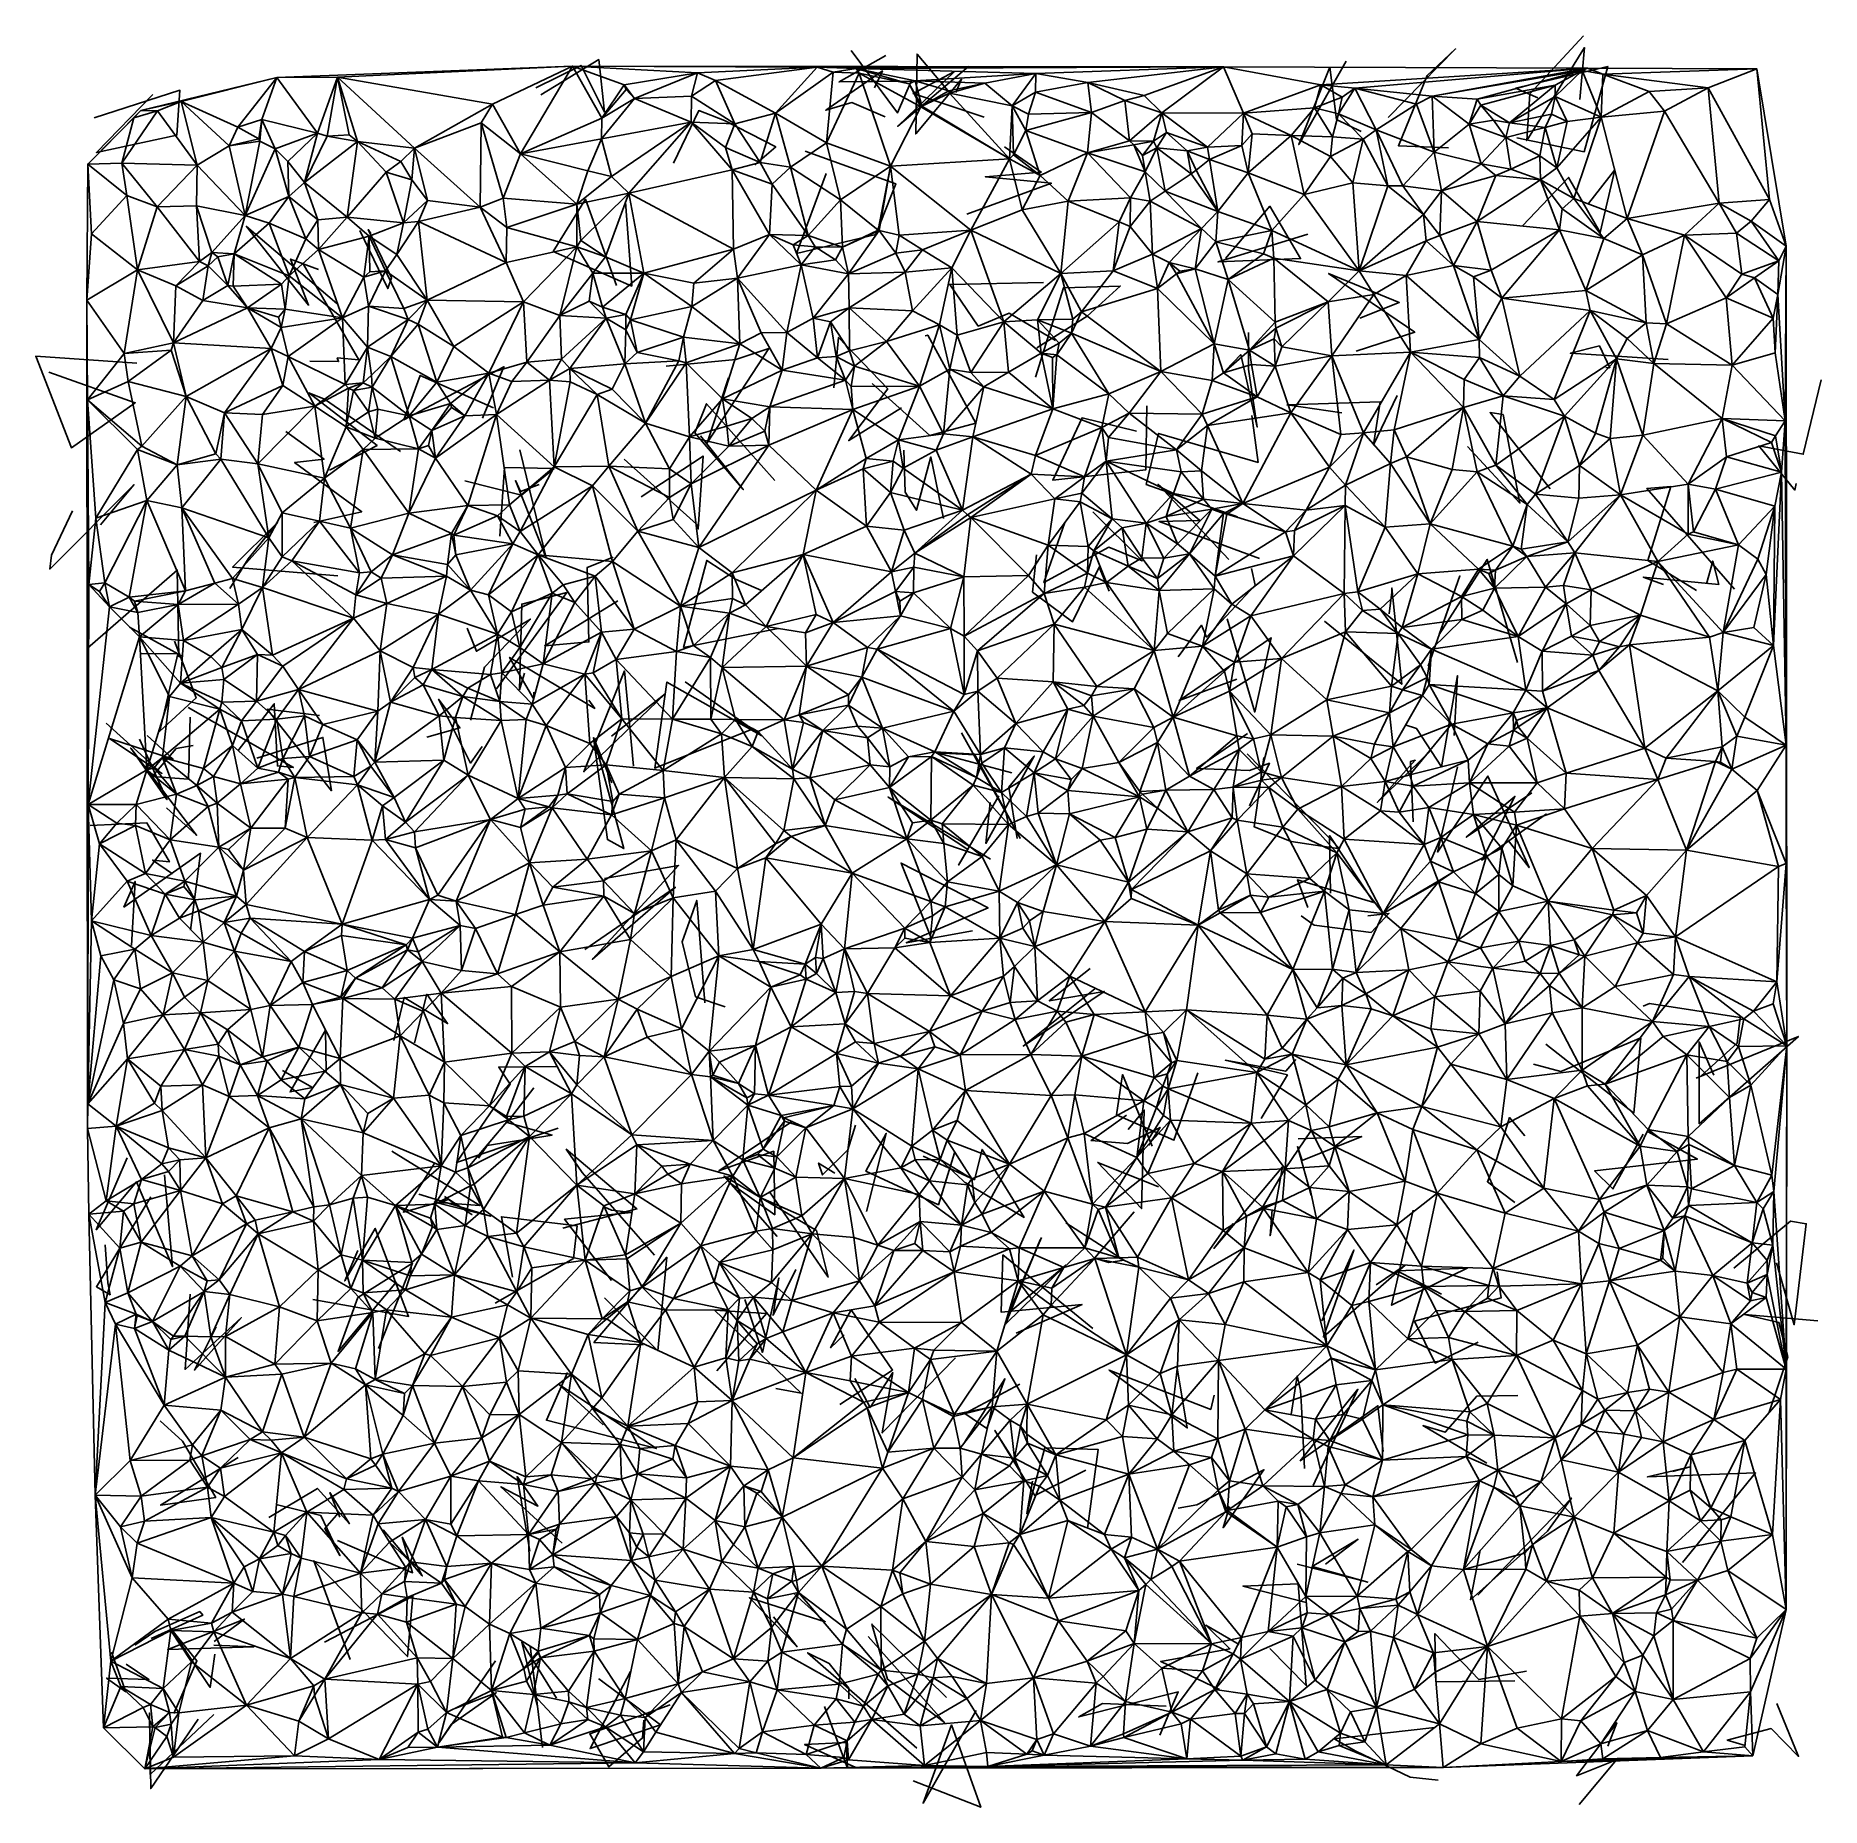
# Model space of a CAD drawing. Header units: metres. Extents: x -15.9 to 15.6, y -15.7 to 15.5.
import ezdxf

# ---------------------------------------------------------------- set-up
doc = ezdxf.new("R2010")
doc.units = ezdxf.units.M
doc.layers.add('CRACKS', color=1, linetype='Continuous')
doc.layers.add('STREET_MESH', color=7, linetype='Continuous')

msp = doc.modelspace()

# ---------------------------------------------------------------- linework, layer by layer
at = {"layer": 'CRACKS'}
for points in [[(11.337, 14.405, 0.1), (11.419, 15.32, 0.1), (10.405, 13.683, 0.1), (10.457, 14.508, 0.1), (11.404, 15.53, 0.1)], [(-6.963, 14.488, 0.1), (-5.942, 15.109, 0.1), (-5.84, 14.185, 0.1), (-6.254, 15.007, 0.1), (-7.047, 14.612, 0.1)], [(-0.887, 15.179, 0.1), (-1.708, 14.716, 0.1), (-0.438, 14.732, 0.1), (-0.682, 14.17, 0.1), (-1.496, 15.272, 0.1)], [(0.239, 14.528, 0.1), (-0.333, 15.206, 0.1), (-0.359, 13.8, 0.1), (0.45, 14.764, 0.1), (0.35, 14.531, 0.1)], [(9.026, 13.558, 0.1), (8.145, 13.591, 0.1), (8.652, 14.832, 0.1), (9.151, 15.298, 0.1), (7.963, 14.089, 0.1)], [(-0.894, 14.099, 0.1), (-1.481, 14.351, 0.1), (-1.943, 14.218, 0.1), (-0.945, 14.911, 0.1), (-1.085, 14.612, 0.1)], [(0.57, 14.987, 0.1), (-0.674, 13.936, 0.1), (0.323, 14.901, 0.1), (-0.406, 14.511, 0.1), (0.846, 14.096, 0.1)], [(7.487, 13.843, 0.1), (7.053, 14.057, 0.1), (6.937, 14.974, 0.1), (6.389, 13.612, 0.1), (7.221, 15.08, 0.1)], [(10.23, 13.734, 0.1), (11.415, 13.486, 0.1), (11.835, 14.988, 0.1), (10.207, 14.605, 0.1), (10.601, 14.437, 0.1)], [(-14.827, 14.082, 0.1), (-13.318, 14.57, 0.1), (-13.372, 13.781, 0.1), (-14.788, 13.472, 0.1), (-13.795, 14.497, 0.1)], [(-3.19, 13.253, 0.1), (-2.824, 13.572, 0.1), (-3.725, 14.037, 0.1), (-4.18, 14.212, 0.1), (-4.627, 13.286, 0.1)], [(0.543, 12.385, 0.1), (2.031, 12.93, 0.1), (0.87, 13.045, 0.1), (1.852, 13.129, 0.1), (1.203, 13.572, 0.1)], [(-1.934, 13.105, 0.1), (-2.459, 11.693, 0.1), (-1.062, 12.026, 0.1), (-0.71, 12.924, 0.1), (-2.306, 13.494, 0.1)], [(10.328, 12.184, 0.1), (11.141, 13.035, 0.1), (11.699, 12.063, 0.1), (11.955, 13.168, 0.1), (11.493, 12.574, 0.1)], [(-5.469, 12.599, 0.1), (-5.359, 11.121, 0.1), (-6.744, 11.732, 0.1), (-6.172, 12.649, 0.1), (-5.63, 11.129, 0.1)], [(6.548, 12.036, 0.1), (4.968, 11.546, 0.1), (6.421, 11.605, 0.1), (5.88, 12.525, 0.1), (5.1, 11.606, 0.1)], [(-10.553, 10.813, 0.1), (-12.146, 12.171, 0.1), (-11.053, 10.783, 0.1), (-11.368, 11.595, 0.1), (-10.877, 11.415, 0.1)], [(-9.956, 12.047, 0.1), (-10.002, 12.114, 0.1), (-9.594, 11.268, 0.1), (-9.657, 11.076, 0.1), (-10.152, 12.1, 0.1)], [(-11.146, 11.515, 0.1), (-10.165, 9.819, 0.1), (-10.548, 9.854, 0.1), (-10.525, 9.791, 0.1), (-11.031, 9.797, 0.1)], [(7.465, 10.553, 0.1), (8.157, 10.833, 0.1), (6.913, 11.344, 0.1), (8.43, 10.307, 0.1), (7.398, 9.976, 0.1)], [(1.895, 11.185, 0.1), (0.24, 11.149, 0.1), (0.743, 10.416, 0.1), (1.287, 10.643, 0.1), (2.102, 10.159, 0.1)], [(1.772, 10.03, 0.1), (2.659, 10.588, 0.1), (3.245, 11.12, 0.1), (2.244, 11.09, 0.1), (1.753, 9.519, 0.1)], [(-1.801, 9.326, 0.1), (-1.717, 10.215, 0.1), (-0.85, 9.311, 0.1), (-1.538, 8.399, 0.1), (-0.606, 8.976, 0.1)], [(-0.19, 10.244, 0.1), (-0.147, 10.256, 0.1), (0.701, 8.705, 0.1), (-0.111, 8.486, 0.1), (-1.127, 9.405, 0.1)], [(5.505, 10.3, 0.1), (5.506, 9.659, 0.1), (5.658, 8.636, 0.1), (5.367, 9.915, 0.1), (5.103, 9.642, 0.1)], [(12.897, 9.829, 0.1), (11.173, 9.936, 0.1), (11.683, 10.065, 0.1), (11.866, 9.682, 0.1), (11.795, 9.687, 0.1)], [(-15.628, 9.607, 0.1), (-14.104, 9.065, 0.1), (-15.23, 8.272, 0.1), (-15.859, 9.884, 0.1), (-14.08, 9.762, 0.1)], [(-4.754, 9.708, 0.1), (-3.528, 9.83, 0.1), (-2.943, 10.021, 0.1), (-4.029, 8.358, 0.1), (-3.656, 9.503, 0.1)], [(-7.797, 8.976, 0.1), (-9.085, 9.546, 0.1), (-9.373, 8.767, 0.1), (-7.611, 9.699, 0.1), (-7.987, 8.796, 0.1)], [(15.148, 7.643, 0.1), (15.127, 7.528, 0.1), (14.491, 8.304, 0.1), (15.273, 8.159, 0.1), (15.592, 9.47, 0.1)], [(-10.686, 7.877, 0.1), (-9.847, 8.31, 0.1), (-11.048, 9.24, 0.1), (-10.773, 9.126, 0.1), (-9.435, 8.205, 0.1)], [(8.12, 9.194, 0.1), (7.707, 8.323, 0.1), (7.825, 9.084, 0.1), (6.182, 9.026, 0.1), (7.149, 8.887, 0.1)], [(-2.839, 7.699, 0.1), (-4.043, 9.047, 0.1), (-4.247, 8.535, 0.1), (-3.395, 7.537, 0.1), (-4.151, 8.48, 0.1)], [(3.528, 8.567, 0.1), (2.572, 8.801, 0.1), (2.056, 7.703, 0.1), (3.692, 7.884, 0.1), (3.711, 9.009, 0.1)], [(5.31, 7.056, 0.1), (3.701, 7.626, 0.1), (3.919, 8.525, 0.1), (5.671, 8.016, 0.1), (5.559, 8.839, 0.1)], [(10.817, 7.549, 0.1), (9.759, 8.892, 0.1), (9.986, 8.858, 0.1), (10.285, 7.298, 0.1), (9.361, 8.294, 0.1)], [(-10.962, 6.957, 0.1), (-10.117, 7.146, 0.1), (-11.3, 8.012, 0.1), (-10.779, 8.071, 0.1), (-11.455, 8.56, 0.1)], [(-6.989, 7.625, 0.1), (-7.319, 7.502, 0.1), (-7.409, 7.695, 0.1), (-6.865, 6.337, 0.1), (-7.334, 8.239, 0.1)], [(-0.568, 8.23, 0.1), (-0.543, 7.489, 0.1), (-0.346, 7.173, 0.1), (-0.091, 8.111, 0.1), (0.129, 7.026, 0.1)], [(-7.681, 6.714, 0.1), (-7.602, 7.924, 0.1), (-6.729, 7.905, 0.1), (-7.301, 7.437, 0.1), (-8.299, 7.692, 0.1)], [(-5.196, 7.407, 0.1), (-4.103, 8.127, 0.1), (-4.189, 6.844, 0.1), (-4.219, 6.927, 0.1), (-5.495, 8.074, 0.1)], [(-14.716, 6.916, 0.1), (-14.13, 7.62, 0.1), (-15.612, 6.137, 0.1), (-15.582, 6.384, 0.1), (-15.208, 7.164, 0.1)], [(5.157, 6.303, 0.1), (3.911, 7.626, 0.1), (4.648, 6.994, 0.1), (3.927, 6.974, 0.1), (5.699, 6.321, 0.1)], [(13.396, 5.76, 0.1), (12.536, 6.286, 0.1), (12.94, 7.589, 0.1), (12.521, 7.556, 0.1), (14.066, 5.78, 0.1)], [(-10.539, 6.02, 0.1), (-12.392, 6.172, 0.1), (-11.6, 6.959, 0.1), (-12.117, 6.314, 0.1), (-12.441, 5.795, 0.1)], [(2.269, 6.958, 0.1), (1.9, 5.898, 0.1), (3.042, 6.521, 0.1), (3.63, 6.279, 0.1), (2.762, 7.142, 0.1)], [(-5.604, 5.577, 0.1), (-6.893, 4.785, 0.1), (-6.116, 4.853, 0.1), (-6.146, 6.161, 0.1), (-5.689, 6.345, 0.1)], [(1.767, 6.385, 0.1), (1.697, 5.73, 0.1), (2.401, 5.206, 0.1), (2.87, 6.171, 0.1), (3.05, 5.746, 0.1)], [(8.665, 4.425, 0.1), (9.226, 6.017, 0.1), (8.861, 4.983, 0.1), (9.708, 6.305, 0.1), (10.244, 4.488, 0.1)], [(-14.949, 4.746, 0.1), (-13.365, 6.119, 0.1), (-13.337, 4.593, 0.1), (-13.291, 4.611, 0.1), (-14.207, 5.111, 0.1)], [(-2.782, 5.089, 0.1), (-4.446, 4.753, 0.1), (-4.039, 6.288, 0.1), (-3.532, 5.961, 0.1), (-3.077, 5.756, 0.1)], [(4.264, 4.591, 0.1), (4.675, 5.147, 0.1), (4.763, 4.937, 0.1), (5.619, 5.853, 0.1), (5.558, 6.149, 0.1)], [(13.573, 5.876, 0.1), (13.681, 6.276, 0.1), (13.785, 5.865, 0.1), (12.456, 5.996, 0.1), (12.81, 5.867, 0.1)], [(-7.742, 4.028, 0.1), (-6.501, 5.724, 0.1), (-7.297, 5.519, 0.1), (-7.339, 4.012, 0.1), (-7.25, 4.3, 0.1)], [(7.983, 5.35, 0.1), (8.026, 5.731, 0.1), (8.029, 5.804, 0.1), (8.203, 4.109, 0.1), (6.841, 5.221, 0.1)], [(-8.262, 5.094, 0.1), (-8.095, 4.689, 0.1), (-7.144, 5.254, 0.1), (-7.952, 4.406, 0.1), (-8.2, 3.476, 0.1)], [(5.129, 5.258, 0.1), (5.613, 3.616, 0.1), (5.902, 4.926, 0.1), (4.279, 3.82, 0.1), (5.3, 4.2, 0.1)], [(-13.415, 4.864, 0.1), (-13.031, 3.867, 0.1), (-13.675, 3.28, 0.1), (-13.355, 4.644, 0.1), (-14.02, 4.649, 0.1)], [(-7.085, 3.969, 0.1), (-7.083, 3.846, 0.1), (-7.513, 4.581, 0.1), (-6.011, 3.683, 0.1), (-6.117, 3.829, 0.1)], [(-5.717, 3.196, 0.1), (-4.772, 3.941, 0.1), (-6.207, 2.568, 0.1), (-5.49, 4.342, 0.1), (-5.33, 2.662, 0.1)], [(-3.212, 3.327, 0.1), (-4.952, 2.629, 0.1), (-4.74, 4.147, 0.1), (-3.07, 3.202, 0.1), (-4.419, 4.153, 0.1)], [(8.264, 3.394, 0.1), (8.465, 3.331, 0.1), (8.9, 2.652, 0.1), (9.186, 4.261, 0.1), (9.128, 3.207, 0.1)], [(-8.972, 3.176, 0.1), (-8.387, 3.338, 0.1), (-8.763, 3.844, 0.1), (-8.202, 2.718, 0.1), (-7.995, 3.011, 0.1)], [(-13.085, 3.026, 0.1), (-13.384, 2.976, 0.1), (-13.809, 2.483, 0.1), (-13.167, 2.437, 0.1), (-13.14, 3.527, 0.1)], [(-12.29, 2.939, 0.1), (-11.658, 3.765, 0.1), (-11.6, 2.669, 0.1), (-11.318, 2.639, 0.1), (-13.171, 3.699, 0.1)], [(-10.86, 3.56, 0.1), (-11.78, 3.671, 0.1), (-10.649, 2.232, 0.1), (-10.799, 3.17, 0.1), (-11.966, 2.805, 0.1)], [(-14.619, 3.423, 0.1), (-13.637, 2.537, 0.1), (-14.56, 3.154, 0.1), (-13.44, 2.788, 0.1), (-13.896, 3.207, 0.1)], [(-6.024, 3.133, 0.1), (-5.499, 1.214, 0.1), (-5.788, 1.371, 0.1), (-6.035, 3.168, 0.1), (-5.712, 2.372, 0.1)], [(1.332, 2.55, 0.1), (0.011, 2.901, 0.1), (0.683, 2.862, 0.1), (1.48, 1.395, 0.1), (0.449, 3.254, 0.1)], [(5.522, 1.966, 0.1), (5.872, 2.715, 0.1), (5.521, 2.589, 0.1), (4.588, 2.621, 0.1), (5.485, 3.24, 0.1)], [(-14.03, 3.139, 0.1), (-13.548, 2.075, 0.1), (-14.185, 2.984, 0.1), (-13.026, 1.448, 0.1), (-13.554, 1.93, 0.1)], [(1.431, 1.388, 0.1), (1.279, 2.296, 0.1), (1.73, 2.842, 0.1), (0.878, 1.305, 0.1), (0.95, 2.027, 0.1)], [(5.774, 2.816, 0.1), (5.6, 1.597, 0.1), (6.257, 1.336, 0.1), (7.111, 1.209, 0.1), (5.482, 2.881, 0.1)], [(8.404, 1.683, 0.1), (8.354, 2.745, 0.1), (8.44, 2.77, 0.1), (7.771, 2.025, 0.1), (8.695, 2.925, 0.1)], [(10.08, 1.349, 0.1), (10.445, 0.878, 0.1), (9.721, 2.491, 0.1), (8.83, 1.152, 0.1), (9.184, 2.651, 0.1)], [(0.958, 1.027, 0.1), (-0.845, 2.119, 0.1), (0.562, 1.199, 0.1), (0.398, 0.922, 0.1), (1.105, 2.142, 0.1)], [(10.75, 1.825, 0.1), (9.615, 1.008, 0.1), (10.197, 2.131, 0.1), (9.337, 1.412, 0.1), (10.494, 2.193, 0.1)], [(-14.9, 1.622, 0.1), (-13.9, 1.666, 0.1), (-13.505, 0.978, 0.1), (-13.8, 1.012, 0.1), (-13.451, 0.768, 0.1)], [(6.945, 0.43, 0.1), (6.929, 1.441, 0.1), (7.713, 0.263, 0.1), (6.364, 0.661, 0.1), (6.547, 0.175, 0.1)], [(-14.17, -0.492, 0.1), (-14.109, 0.634, 0.1), (-14.306, 0.183, 0.1), (-12.956, 1.132, 0.1), (-13.134, -0.224, 0.1)], [(0.639, -0.238, 0.1), (-0.525, -0.444, 0.1), (0.916, 0.168, 0.1), (-0.616, 0.958, 0.1), (-0.084, -0.359, 0.1)], [(-6.186, -0.565, 0.1), (-4.591, 0.533, 0.1), (-6.054, -0.735, 0.1), (-4.536, 0.916, 0.1), (-5.839, 0.686, 0.1)], [(-3.717, -1.573, 0.1), (-4.237, -1.396, 0.1), (-4.475, -0.428, 0.1), (-4.215, 0.299, 0.1), (-4.071, -1.502, 0.1)], [(6.432, 0.026, 0.1), (6.659, -0.133, 0.1), (7.664, -0.263, 0.1), (7.977, 0.07, 0.1), (7.605, 0.028, 0.1)], [(2.798, -1.254, 0.1), (1.537, -2.264, 0.1), (2.961, -1.301, 0.1), (1.993, -1.466, 0.1), (2.712, -0.898, 0.1)], [(-9.187, -2.207, 0.1), (-8.97, -1.352, 0.1), (-8.603, -1.87, 0.1), (-9.367, -1.409, 0.1), (-9.551, -2.164, 0.1)], [(13.474, -2.791, 0.1), (14.111, -2.214, 0.1), (14.161, -1.762, 0.1), (12.565, -1.516, 0.1), (12.454, -1.561, 0.1)], [(-10.742, -2.705, 0.1), (-10.752, -1.986, 0.1), (-11.378, -3.072, 0.1), (-10.984, -2.997, 0.1), (-11.509, -2.694, 0.1)], [(10.524, -2.582, 0.1), (11.005, -2.712, 0.1), (12.412, -2.122, 0.1), (12.288, -3.446, 0.1), (10.743, -2.234, 0.1)], [(13.388, -2.831, 0.1), (15.189, -2.096, 0.1), (13.443, -3.632, 0.1), (13.44, -2.193, 0.1), (13.702, -2.776, 0.1)], [(6.335, -2.5, 0.1), (6.158, -2.709, 0.1), (5.093, -2.516, 0.1), (6.189, -2.772, 0.1), (5.728, -3.542, 0.1)], [(-6.659, -3.708, 0.1), (-8.446, -4.317, 0.1), (-7.5, -2.938, 0.1), (-7.703, -2.634, 0.1), (-6.66, -2.627, 0.1)], [(4.611, -2.737, 0.1), (4.189, -3.925, 0.1), (3.179, -3.478, 0.1), (3.285, -2.767, 0.1), (3.807, -4.03, 0.1)], [(-7.083, -2.999, 0.1), (-7.554, -3.613, 0.1), (-6.763, -3.832, 0.1), (-7.904, -4.016, 0.1), (-8.06, -4.237, 0.1)], [(3.383, -3.735, 0.1), (3.667, -3.391, 0.1), (3.621, -5.126, 0.1), (2.847, -4.314, 0.1), (3.919, -4.743, 0.1)], [(-3.65, -4.662, 0.1), (-2.84, -5.236, 0.1), (-2.859, -4.116, 0.1), (-3.825, -4.465, 0.1), (-2.53, -3.59, 0.1)], [(-1.422, -3.657, 0.1), (-1.556, -4.09, 0.1), (-2.003, -4.534, 0.1), (-2.07, -4.325, 0.1), (-1.781, -4.501, 0.1)], [(3.742, -4.015, 0.1), (3.945, -3.699, 0.1), (3.373, -3.983, 0.1), (2.729, -3.93, 0.1), (3.354, -3.483, 0.1)], [(10.369, -3.845, 0.1), (10.098, -3.524, 0.1), (9.875, -4.246, 0.1), (9.711, -4.654, 0.1), (10.192, -5.021, 0.1)], [(-4.962, -5.946, 0.1), (-6.233, -4.493, 0.1), (-6.515, -4.082, 0.1), (-5.269, -5.134, 0.1), (-6.576, -5.472, 0.1)], [(0.326, -4.144, 0.1), (0.042, -5.059, 0.1), (-1.236, -4.47, 0.1), (-0.877, -3.803, 0.1), (-1.228, -5.181, 0.1)], [(-0.226, -4.202, 0.1), (0.676, -4.618, 0.1), (0.81, -4.084, 0.1), (1.55, -5.283, 0.1), (0.515, -4.669, 0.1)], [(6.378, -3.898, 0.1), (7.499, -3.859, 0.1), (6.447, -4.283, 0.1), (6.364, -4.036, 0.1), (6.606, -4.892, 0.1)], [(12.544, -3.775, 0.1), (13.409, -4.255, 0.1), (11.6, -4.464, 0.1), (11.923, -4.782, 0.1), (12.454, -3.815, 0.1)], [(-13.591, -4.534, 0.1), (-13.449, -6.149, 0.1), (-14.083, -4.654, 0.1), (-14.792, -5.499, 0.1), (-14.249, -4.236, 0.1)], [(-9.108, -4.874, 0.1), (-7.848, -5.259, 0.1), (-8.835, -5.012, 0.1), (-8.038, -5.07, 0.1), (-9.587, -4.118, 0.1)], [(-8.83, -4.319, 0.1), (-9.383, -5.193, 0.1), (-8.59, -4.967, 0.1), (-8.176, -5.232, 0.1), (-8.661, -4.917, 0.1)], [(5.235, -5.387, 0.1), (4.894, -5.83, 0.1), (6.103, -4.394, 0.1), (5.884, -5.606, 0.1), (5.922, -5.145, 0.1)], [(-2.936, -4.834, 0.1), (-1.898, -6.334, 0.1), (-2.105, -5.516, 0.1), (-3.734, -4.556, 0.1), (-2.796, -5.619, 0.1)], [(-13.833, -4.92, 0.1), (-14.789, -6.505, 0.1), (-14.548, -6.646, 0.1), (-14.588, -6.436, 0.1), (-14.634, -5.765, 0.1)], [(-7.767, -6.794, 0.1), (-6.385, -6.006, 0.1), (-6.319, -5.432, 0.1), (-7.655, -5.271, 0.1), (-7.458, -6.335, 0.1)], [(-5.714, -6.393, 0.1), (-6.544, -5.315, 0.1), (-5.367, -5.195, 0.1), (-5.716, -5.157, 0.1), (-5.832, -5.101, 0.1)], [(3.49, -5.184, 0.1), (2.793, -6.002, 0.1), (3.041, -6.074, 0.1), (3.307, -6.035, 0.1), (2.288, -5.381, 0.1)], [(8.406, -5.157, 0.1), (8.023, -6.831, 0.1), (9.356, -6.179, 0.1), (8.12, -6.221, 0.1), (8.905, -6.637, 0.1)], [(14.054, -6.175, 0.1), (15.051, -5.347, 0.1), (15.328, -5.394, 0.1), (15.116, -7.172, 0.1), (14.804, -6.08, 0.1)], [(-10.979, -6.729, 0.1), (-9.29, -7.025, 0.1), (-9.877, -5.477, 0.1), (-10.416, -6.402, 0.1), (-10.182, -5.868, 0.1)], [(1.833, -5.676, 0.1), (1.221, -7.161, 0.1), (2.284, -6.122, 0.1), (1.282, -6.966, 0.1), (1.859, -5.635, 0.1)], [(1.411, -7.324, 0.1), (2.572, -6.818, 0.1), (1.147, -6.954, 0.1), (1.178, -5.942, 0.1), (2.76, -7.241, 0.1)], [(6.792, -7.104, 0.1), (7.359, -5.859, 0.1), (6.822, -7.386, 0.1), (8.263, -6.124, 0.1), (7.754, -6.47, 0.1)], [(-9.503, -6.418, 0.1), (-10.533, -7.644, 0.1), (-10.183, -6.696, 0.1), (-9.224, -6.09, 0.1), (-9.822, -7.594, 0.1)], [(-5.843, -6.698, 0.1), (-4.898, -7.632, 0.1), (-4.744, -5.984, 0.1), (-6.026, -7.484, 0.1), (-5.158, -7.527, 0.1)], [(-2.47, -6.202, 0.1), (-2.87, -7.007, 0.1), (-2.768, -6.348, 0.1), (-3.058, -7.66, 0.1), (-3.37, -6.73, 0.1)], [(9.55, -7.479, 0.1), (8.792, -7.849, 0.1), (8.425, -7.111, 0.1), (9.952, -6.7, 0.1), (9.885, -6.242, 0.1)], [(-12.678, -7.211, 0.1), (-13.064, -7.972, 0.1), (-12.235, -7.046, 0.1), (-13.227, -7.959, 0.1), (-13.14, -6.635, 0.1)], [(-2.823, -8.293, 0.1), (-2.375, -8.379, 0.1), (-3.905, -6.916, 0.1), (-2.984, -6.976, 0.1), (-3.864, -7.984, 0.1)], [(-1.621, -7.351, 0.1), (-1.857, -7.579, 0.1), (-1.493, -6.91, 0.1), (-0.766, -7.971, 0.1), (-1.697, -8.58, 0.1)], [(14.671, -8.712, 0.1), (15.004, -7.741, 0.1), (14.845, -7.131, 0.1), (14.242, -6.994, 0.1), (15.531, -7.102, 0.1)], [(0.343, -7.754, 0.1), (-0.948, -9.079, 0.1), (-0.763, -8.015, 0.1), (-1.162, -8.632, 0.1), (-1.428, -8.117, 0.1)], [(-6.494, -8.016, 0.1), (-6.863, -8.855, 0.1), (-4.926, -9.354, 0.1), (-6.65, -8.222, 0.1), (-5.864, -8.933, 0.1)], [(0.505, -9.238, 0.1), (1.213, -8.124, 0.1), (0.892, -8.998, 0.1), (0.509, -8.735, 0.1), (1.477, -8.221, 0.1)], [(4.242, -7.902, 0.1), (4.424, -8.989, 0.1), (3.048, -7.971, 0.1), (4.839, -8.664, 0.1), (4.897, -8.415, 0.1)], [(6.491, -9.706, 0.1), (6.437, -8.611, 0.1), (6.417, -8.332, 0.1), (6.363, -8.075, 0.1), (6.255, -8.753, 0.1)], [(7.874, -9.404, 0.1), (7.782, -8.6, 0.1), (6.415, -9.567, 0.1), (7.429, -8.31, 0.1), (6.641, -10.006, 0.1)], [(9.7, -9.609, 0.1), (8.575, -8.949, 0.1), (8.969, -9.065, 0.1), (9.522, -8.432, 0.1), (10.247, -8.419, 0.1)], [(-12.291, -9.514, 0.1), (-13.658, -10.349, 0.1), (-12.688, -10.213, 0.1), (-13.271, -9.225, 0.1), (-13.666, -8.865, 0.1)], [(1.484, -9.738, 0.1), (1.036, -9.034, 0.1), (1.592, -9.943, 0.1), (1.739, -10.181, 0.1), (2.637, -9.734, 0.1)], [(2.665, -10.763, 0.1), (2.855, -9.369, 0.1), (1.916, -9.339, 0.1), (1.596, -10.5, 0.1), (1.697, -9.928, 0.1)], [(4.262, -10.405, 0.1), (4.592, -10.343, 0.1), (5.775, -9.727, 0.1), (5.054, -10.748, 0.1), (5.167, -10.372, 0.1)], [(12.969, -9.757, 0.1), (13.28, -9.674, 0.1), (12.528, -9.853, 0.1), (14.435, -9.782, 0.1), (13.146, -11.36, 0.1)], [(-11.754, -10.565, 0.1), (-10.897, -10.055, 0.1), (-10.333, -10.678, 0.1), (-10.676, -10.128, 0.1), (-10.501, -10.563, 0.1)], [(-6.588, -11.022, 0.1), (-7.666, -10.027, 0.1), (-7.013, -10.366, 0.1), (-7.38, -9.848, 0.1), (-7.155, -11.162, 0.1)], [(-11.597, -10.342, 0.1), (-10.835, -10.535, 0.1), (-10.5, -11.238, 0.1), (-10.765, -10.762, 0.1), (-10.521, -10.477, 0.1)], [(9.582, -11.143, 0.1), (9.413, -12.016, 0.1), (10.769, -10.807, 0.1), (11.191, -10.226, 0.1), (9.542, -11.935, 0.1)], [(-9.739, -10.788, 0.1), (-9.05, -11.598, 0.1), (-9.403, -10.917, 0.1), (-9.221, -11.541, 0.1), (-10.542, -10.972, 0.1)], [(6.862, -11.39, 0.1), (7.432, -10.952, 0.1), (6.624, -11.429, 0.1), (7.603, -11.705, 0.1), (6.358, -11.389, 0.1)], [(-10.318, -13.067, 0.1), (-10.959, -11.329, 0.1), (-9.312, -13.018, 0.1), (-9.216, -11.952, 0.1), (-10.774, -12.761, 0.1)], [(-2.866, -12.318, 0.1), (-2.448, -12.844, 0.1), (-3.288, -11.982, 0.1), (-1.952, -12.404, 0.1), (-2.496, -11.921, 0.1)], [(5.88, -12.877, 0.1), (6.521, -13.527, 0.1), (6.378, -11.734, 0.1), (5.405, -11.775, 0.1), (6.52, -12.067, 0.1)], [(-14.114, -12.817, 0.1), (-13.758, -12.573, 0.1), (-12.97, -12.226, 0.1), (-12.917, -12.29, 0.1), (-13.825, -12.701, 0.1)], [(-12.719, -12.814, 0.1), (-12.016, -12.844, 0.1), (-13.533, -12.893, 0.1), (-12.183, -12.358, 0.1), (-12.716, -12.754, 0.1)], [(-12.705, -12.972, 0.1), (-12.784, -13.56, 0.1), (-13.488, -12.513, 0.1), (-13.02, -13.09, 0.1), (-13.425, -14.018, 0.1)], [(-1.195, -12.661, 0.1), (0.151, -14.176, 0.1), (-0.854, -13.418, 0.1), (-1.129, -12.444, 0.1), (0.182, -13.737, 0.1)], [(4.992, -13.596, 0.1), (3.958, -13.104, 0.1), (5.175, -12.879, 0.1), (4.751, -12.467, 0.1), (5.337, -12.806, 0.1)], [(-6.685, -13.747, 0.1), (-7.296, -12.763, 0.1), (-7.027, -13.878, 0.1), (-7.151, -12.83, 0.1), (-6.931, -14.618, 0.1)], [(10.399, -13.272, 0.1), (9.558, -13.424, 0.1), (8.788, -12.611, 0.1), (8.801, -13.46, 0.1), (10.195, -13.443, 0.1)], [(-14.523, -12.94, 0.1), (-14.269, -13.638, 0.1), (-14.611, -13.397, 0.1), (-13.866, -13.419, 0.1), (-14.263, -13.15, 0.1)], [(-7.758, -13.095, 0.1), (-8.755, -14.531, 0.1), (-8.543, -14.211, 0.1), (-7.747, -13.655, 0.1), (-8.474, -13.933, 0.1)], [(-1.538, -13.759, 0.1), (-1.534, -13.575, 0.1), (-1.881, -13.137, 0.1), (-2.264, -12.951, 0.1), (-0.34, -14.628, 0.1)], [(-5.383, -13.278, 0.1), (-6.095, -14.639, 0.1), (-4.852, -14.218, 0.1), (-5.938, -13.412, 0.1), (-5.876, -13.457, 0.1)], [(3.94, -14.401, 0.1), (4.267, -13.639, 0.1), (2.512, -14.08, 0.1), (2.93, -13.843, 0.1), (4.051, -13.892, 0.1)], [(-12.996, -14.118, 0.1), (-13.832, -15.342, 0.1), (-13.853, -14.009, 0.1), (-13.84, -15.096, 0.1), (-12.72, -14.037, 0.1)], [(-5.145, -14.137, 0.1), (-5.168, -14.449, 0.1), (-5.762, -14.962, 0.1), (-6.101, -14.379, 0.1), (-4.682, -13.866, 0.1)], [(-1.968, -13.896, 0.1), (-1.558, -14.981, 0.1), (-1.586, -14.531, 0.1), (-2.316, -14.565, 0.1), (-1.411, -14.97, 0.1)], [(0.708, -13.967, 0.1), (-0.23, -15.601, 0.1), (0.269, -14.222, 0.1), (0.787, -15.672, 0.1), (-0.404, -15.207, 0.1)], [(14.807, -13.844, 0.1), (15.193, -14.775, 0.1), (14.711, -14.286, 0.1), (13.935, -14.488, 0.1), (14.251, -14.583, 0.1)], [(8.788, -14.268, 0.1), (7.011, -14.464, 0.1), (7.393, -14.682, 0.1), (8.349, -15.14, 0.1), (8.841, -15.196, 0.1)], [(11.325, -15.62, 0.1), (11.986, -14.836, 0.1), (11.281, -15.116, 0.1), (11.989, -14.183, 0.1), (11.83, -14.598, 0.1)]]:
    msp.add_polyline3d(points, dxfattribs=at)
at = {"layer": 'STREET_MESH'}
for points in [[(-13.297, 14.374), (-11.613, 14.791), (-14.005, 14.215)], [(-13.297, 14.374), (-12.296, 13.917), (-11.613, 14.791)], [(-12.296, 13.917), (-11.873, 14.055), (-11.613, 14.791)], [(-11.873, 14.055), (-10.894, 13.811), (-11.613, 14.791)], [(-6.406, 14.996), (-11.613, 14.791), (-10.542, 14.802)], [(-11.613, 14.791), (-10.894, 13.811), (-10.542, 14.802)], [(-10.894, 13.811), (-10.723, 13.758), (-10.542, 14.802)], [(-10.723, 13.758), (-10.338, 13.784), (-10.542, 14.802)], [(-7.815, 14.325), (-6.406, 14.996), (-10.542, 14.802)], [(-9.189, 13.547), (-7.815, 14.325), (-10.542, 14.802)], [(-10.19, 13.669), (-9.189, 13.547), (-10.542, 14.802)], [(-10.338, 13.784), (-10.19, 13.669), (-10.542, 14.802)], [(-7.321, 13.449), (-6.406, 14.996), (-7.815, 14.325)], [(-7.321, 13.449), (-5.889, 14.08), (-6.406, 14.996)], [(-6.406, 14.996), (-2.092, 14.977), (5.063, 14.984)], [(-2.092, 14.977), (-6.406, 14.996), (-4.204, 14.877)], [(-5.889, 14.08), (-5.493, 14.667), (-6.406, 14.996)], [(-6.406, 14.996), (-5.493, 14.667), (-4.204, 14.877)], [(-5.493, 14.667), (-5.314, 14.422), (-4.204, 14.877)], [(-5.314, 14.422), (-4.305, 14.467), (-4.204, 14.877)], [(-4.305, 14.467), (-3.885, 14.74), (-4.204, 14.877)], [(-3.885, 14.74), (-2.092, 14.977), (-4.204, 14.877)], [(-3.885, 14.74), (-2.83, 14.163), (-2.092, 14.977)], [(-2.83, 14.163), (-1.813, 14.887), (-2.092, 14.977)], [(-1.928, 13.646), (-1.813, 14.887), (-2.83, 14.163)], [(-2.092, 14.977), (-1.409, 14.95), (5.063, 14.984)], [(-1.813, 14.887), (-1.409, 14.95), (-2.092, 14.977)], [(-1.352, 14.873), (-1.813, 14.887), (-1.928, 13.646)], [(-1.352, 14.873), (-1.928, 13.646), (-0.8, 13.235)], [(-1.813, 14.887), (-1.352, 14.873), (-1.409, 14.95)], [(-1.409, 14.95), (1.759, 14.867), (5.063, 14.984)], [(-0.474, 14.685), (-0.37, 14.733), (-1.409, 14.95)], [(-0.37, 14.733), (1.759, 14.867), (-1.409, 14.95)], [(-1.352, 14.873), (-0.474, 14.685), (-1.409, 14.95)], [(-0.271, 14.275), (-1.352, 14.873), (-0.8, 13.235)], [(-1.352, 14.873), (-0.271, 14.275), (-0.474, 14.685)], [(1.759, 14.867), (-0.37, 14.733), (0.861, 14.695)], [(1.34, 14.294), (1.759, 14.867), (0.861, 14.695)], [(1.34, 14.294), (1.751, 14.537), (1.759, 14.867)], [(1.759, 14.867), (1.751, 14.537), (2.676, 14.708)], [(1.759, 14.867), (2.676, 14.708), (5.063, 14.984)], [(2.676, 14.708), (3.664, 14.475), (5.063, 14.984)], [(3.664, 14.475), (3.974, 14.169), (5.063, 14.984)], [(3.974, 14.169), (5.413, 14.167), (5.063, 14.984)], [(5.413, 14.167), (6.78, 14.662), (5.063, 14.984)], [(6.78, 14.662), (11.474, 14.961), (5.063, 14.984)], [(11.474, 14.961), (6.78, 14.662), (7.376, 14.605)], [(8.738, 14.463), (11.474, 14.961), (7.376, 14.605)], [(11.381, 14.915), (11.474, 14.961), (8.738, 14.463)], [(11.381, 14.915), (8.738, 14.463), (9.53, 14.411)], [(10.903, 14.66), (11.381, 14.915), (9.53, 14.411)], [(11.381, 14.915), (10.903, 14.66), (10.906, 14.462)], [(11.381, 14.915), (10.906, 14.462), (11.717, 14.096)], [(11.474, 14.961), (11.381, 14.915), (11.742, 14.85)], [(11.381, 14.915), (11.717, 14.096), (11.742, 14.85)], [(11.474, 14.961), (11.742, 14.85), (14.458, 14.944)], [(11.717, 14.096), (12.562, 14.55), (11.742, 14.85)], [(11.742, 14.85), (13.597, 14.614), (14.458, 14.944)], [(12.562, 14.55), (13.597, 14.614), (11.742, 14.85)], [(13.597, 14.614), (14.682, 12.644), (14.458, 14.944)], [(14.682, 12.644), (14.976, 11.825), (14.458, 14.944)], [(-5.493, 14.667), (-5.889, 14.08), (-5.457, 14.58)], [(-5.889, 14.08), (-5.314, 14.422), (-5.457, 14.58)], [(-5.314, 14.422), (-5.493, 14.667), (-5.457, 14.58)], [(-4.305, 14.467), (-3.544, 13.977), (-3.885, 14.74)], [(-3.885, 14.74), (-3.544, 13.977), (-2.83, 14.163)], [(-0.252, 14.289), (-0.37, 14.733), (-0.474, 14.685)], [(-0.271, 14.275), (-0.252, 14.289), (-0.474, 14.685)], [(-0.37, 14.733), (0.227, 14.559), (0.861, 14.695)], [(0.227, 14.559), (-0.37, 14.733), (-0.252, 14.289)], [(0.234, 14.518), (0.227, 14.559), (-0.252, 14.289)], [(0.234, 14.518), (-0.252, 14.289), (1.292, 13.362)], [(0.227, 14.559), (0.234, 14.518), (0.861, 14.695)], [(0.234, 14.518), (1.34, 14.294), (0.861, 14.695)], [(1.34, 14.294), (0.234, 14.518), (1.292, 13.362)], [(1.751, 14.537), (1.34, 14.294), (1.629, 14.149)], [(2.735, 14.177), (1.751, 14.537), (1.629, 14.149)], [(1.751, 14.537), (2.735, 14.177), (2.676, 14.708)], [(3.324, 14.387), (3.664, 14.475), (2.676, 14.708)], [(2.735, 14.177), (3.324, 14.387), (2.676, 14.708)], [(3.974, 14.169), (3.664, 14.475), (3.324, 14.387)], [(6.78, 14.662), (5.413, 14.167), (6.663, 14.258)], [(6.78, 14.662), (6.663, 14.258), (7.154, 14.45)], [(7.376, 14.605), (6.78, 14.662), (7.154, 14.45)], [(7.753, 13.871), (7.376, 14.605), (7.091, 14.153)], [(7.376, 14.605), (7.154, 14.45), (7.091, 14.153)], [(8.465, 14.323), (7.376, 14.605), (7.753, 13.871)], [(8.465, 14.323), (8.738, 14.463), (7.376, 14.605)], [(9.593, 14.305), (10.903, 14.66), (9.53, 14.411)], [(9.593, 14.305), (10.099, 13.994), (10.903, 14.66)], [(10.903, 14.66), (10.099, 13.994), (10.906, 14.462)], [(12.562, 14.55), (11.717, 14.096), (12.831, 14.199)], [(13.597, 14.614), (12.562, 14.55), (12.831, 14.199)], [(13.793, 12.579), (13.597, 14.614), (12.831, 14.199)], [(13.597, 14.614), (13.793, 12.579), (14.682, 12.644)], [(-14.128, 14.082), (-14.005, 14.215), (-14.941, 13.27)], [(-14.341, 13.285), (-13.715, 14.205), (-14.128, 14.082)], [(-13.715, 14.205), (-14.341, 13.285), (-13.017, 13.247)], [(-14.128, 14.082), (-13.715, 14.205), (-14.005, 14.215)], [(-13.715, 14.205), (-13.297, 14.374), (-14.005, 14.215)], [(-13.297, 14.374), (-13.715, 14.205), (-13.017, 13.247)], [(-12.45, 13.59), (-13.297, 14.374), (-13.017, 13.247)], [(-12.45, 13.59), (-12.296, 13.917), (-13.297, 14.374)], [(-9.189, 13.547), (-8.011, 13.997), (-7.815, 14.325)], [(-8.011, 13.997), (-7.321, 13.449), (-7.815, 14.325)], [(-4.315, 14.007), (-5.314, 14.422), (-5.894, 13.716)], [(-5.314, 14.422), (-5.889, 14.08), (-5.894, 13.716)], [(-4.305, 14.467), (-5.314, 14.422), (-4.315, 14.007)], [(-3.544, 13.977), (-4.305, 14.467), (-4.315, 14.007)], [(-2.83, 14.163), (-3.544, 13.977), (-3.099, 13.299)], [(-2.564, 13.212), (-2.83, 14.163), (-3.099, 13.299)], [(-2.564, 13.212), (-1.928, 13.646), (-2.83, 14.163)], [(-0.271, 14.275), (-0.8, 13.235), (1.292, 13.362)], [(-0.252, 14.289), (-0.271, 14.275), (1.292, 13.362)], [(1.366, 13.431), (1.34, 14.294), (1.292, 13.362)], [(1.34, 14.294), (1.579, 13.858), (1.629, 14.149)], [(1.34, 14.294), (1.366, 13.431), (1.579, 13.858)], [(1.579, 13.858), (2.735, 14.177), (1.629, 14.149)], [(2.668, 13.469), (2.735, 14.177), (1.579, 13.858)], [(2.735, 14.177), (2.668, 13.469), (3.406, 13.681)], [(2.735, 14.177), (3.406, 13.681), (3.324, 14.387)], [(3.406, 13.681), (3.974, 14.169), (3.324, 14.387)], [(3.828, 13.67), (3.974, 14.169), (3.406, 13.681)], [(3.974, 14.169), (3.828, 13.67), (4.058, 13.824)], [(3.974, 14.169), (4.058, 13.824), (4.782, 13.565)], [(3.974, 14.169), (4.782, 13.565), (5.413, 14.167)], [(5.413, 14.167), (4.782, 13.565), (5.383, 13.596)], [(5.413, 14.167), (5.383, 13.596), (5.568, 13.799)], [(5.413, 14.167), (6.257, 13.771), (6.663, 14.258)], [(6.257, 13.771), (5.413, 14.167), (5.568, 13.799)], [(6.257, 13.771), (6.985, 13.75), (6.663, 14.258)], [(7.154, 14.45), (6.663, 14.258), (7.091, 14.153)], [(6.663, 14.258), (6.985, 13.75), (7.091, 14.153)], [(8.776, 13.481), (8.465, 14.323), (7.753, 13.871)], [(8.738, 14.463), (8.465, 14.323), (8.776, 13.481)], [(8.738, 14.463), (9.389, 13.973), (9.53, 14.411)], [(9.389, 13.973), (8.738, 14.463), (8.776, 13.481)], [(9.389, 13.973), (9.593, 14.305), (9.53, 14.411)], [(9.818, 14.043), (9.593, 14.305), (9.389, 13.973)], [(9.593, 14.305), (9.818, 14.043), (10.099, 13.994)], [(10.099, 13.994), (10.842, 14.147), (10.906, 14.462)], [(10.842, 14.147), (11.117, 14.017), (10.906, 14.462)], [(10.906, 14.462), (11.117, 14.017), (11.717, 14.096)], [(12.831, 14.199), (11.717, 14.096), (12.175, 12.31)], [(13.793, 12.579), (12.831, 14.199), (12.175, 12.31)], [(-14.341, 13.285), (-14.128, 14.082), (-14.941, 13.27)], [(-12.45, 13.59), (-11.93, 13.712), (-12.296, 13.917)], [(-11.93, 13.712), (-11.873, 14.055), (-12.296, 13.917)], [(-11.93, 13.712), (-11.909, 13.675), (-11.873, 14.055)], [(-11.873, 14.055), (-11.909, 13.675), (-11.639, 13.535)], [(-10.894, 13.811), (-11.873, 14.055), (-11.639, 13.535)], [(-8.028, 12.511), (-8.011, 13.997), (-9.189, 13.547)], [(-8.011, 13.997), (-8.028, 12.511), (-7.627, 12.669)], [(-7.321, 13.449), (-8.011, 13.997), (-7.627, 12.669)], [(-5.889, 14.08), (-7.321, 13.449), (-5.894, 13.716)], [(-5.716, 13.051), (-4.315, 14.007), (-5.894, 13.716)], [(-5.716, 13.051), (-5.413, 12.758), (-4.315, 14.007)], [(-5.413, 12.758), (-3.589, 13.169), (-4.315, 14.007)], [(-3.708, 13.561), (-3.544, 13.977), (-4.315, 14.007)], [(-3.589, 13.169), (-3.708, 13.561), (-4.315, 14.007)], [(-3.544, 13.977), (-3.708, 13.561), (-3.099, 13.299)], [(1.579, 13.858), (1.366, 13.431), (1.833, 13.065)], [(2.668, 13.469), (1.579, 13.858), (1.833, 13.065)], [(6.985, 13.75), (7.523, 13.71), (7.091, 14.153)], [(7.523, 13.71), (7.753, 13.871), (7.091, 14.153)], [(7.523, 13.71), (7.957, 12.883), (7.753, 13.871)], [(8.222, 12.884), (8.776, 13.481), (7.753, 13.871)], [(7.957, 12.883), (8.222, 12.884), (7.753, 13.871)], [(9.601, 13.276), (9.389, 13.973), (8.776, 13.481)], [(10.033, 13.736), (9.818, 14.043), (9.389, 13.973)], [(9.601, 13.276), (10.033, 13.736), (9.389, 13.973)], [(9.818, 14.043), (10.033, 13.736), (10.099, 13.994)], [(10.033, 13.736), (10.73, 13.916), (10.099, 13.994)], [(10.033, 13.736), (10.637, 13.414), (10.73, 13.916)], [(10.73, 13.916), (10.842, 14.147), (10.099, 13.994)], [(10.637, 13.414), (10.934, 13.205), (10.73, 13.916)], [(11.117, 14.017), (10.842, 14.147), (10.73, 13.916)], [(10.934, 13.205), (11.117, 14.017), (10.73, 13.916)], [(10.934, 13.205), (11.234, 12.663), (11.717, 14.096)], [(11.117, 14.017), (10.934, 13.205), (11.717, 14.096)], [(11.717, 14.096), (11.234, 12.663), (12.175, 12.31)], [(-12.168, 12.365), (-12.45, 13.59), (-13.017, 13.247)], [(-11.909, 13.675), (-11.93, 13.712), (-12.45, 13.59)], [(-12.168, 12.365), (-11.909, 13.675), (-12.45, 13.59)], [(-11.639, 13.535), (-11.909, 13.675), (-12.168, 12.365)], [(-11.398, 12.697), (-11.639, 13.535), (-12.168, 12.365)], [(-11.417, 13.315), (-10.894, 13.811), (-11.639, 13.535)], [(-11.398, 12.697), (-11.417, 13.315), (-11.639, 13.535)], [(-10.894, 13.811), (-11.417, 13.315), (-11.127, 12.945)], [(-10.723, 13.758), (-10.894, 13.811), (-11.127, 12.945)], [(-10.19, 13.669), (-10.723, 13.758), (-11.127, 12.945)], [(-10.37, 12.334), (-10.19, 13.669), (-11.127, 12.945)], [(-10.19, 13.669), (-10.338, 13.784), (-10.723, 13.758)], [(-10.37, 12.334), (-9.688, 13.124), (-10.19, 13.669)], [(-10.19, 13.669), (-9.427, 13.312), (-9.189, 13.547)], [(-9.688, 13.124), (-9.427, 13.312), (-10.19, 13.669)], [(-9.427, 13.312), (-9.232, 12.993), (-9.189, 13.547)], [(-9.232, 12.993), (-8.955, 12.627), (-9.189, 13.547)], [(-8.955, 12.627), (-8.028, 12.511), (-9.189, 13.547)], [(-5.894, 13.716), (-7.321, 13.449), (-6.135, 13.152)], [(-5.716, 13.051), (-5.894, 13.716), (-6.135, 13.152)], [(-3.708, 13.561), (-3.589, 13.169), (-3.099, 13.299)], [(-2.564, 13.212), (-1.681, 12.641), (-1.928, 13.646)], [(-1.928, 13.646), (-1.681, 12.641), (-0.8, 13.235)], [(2.668, 13.469), (3.486, 13.61), (3.406, 13.681)], [(2.668, 13.469), (3.683, 13.13), (3.486, 13.61)], [(3.486, 13.61), (3.828, 13.67), (3.406, 13.681)], [(3.828, 13.67), (3.486, 13.61), (3.636, 13.419)], [(3.486, 13.61), (3.683, 13.13), (3.636, 13.419)], [(3.89, 13.553), (3.828, 13.67), (3.636, 13.419)], [(3.683, 13.13), (3.89, 13.553), (3.636, 13.419)], [(3.683, 13.13), (4.036, 12.792), (3.89, 13.553)], [(4.058, 13.824), (3.828, 13.67), (3.89, 13.553)], [(4.422, 13.501), (4.058, 13.824), (3.89, 13.553)], [(4.036, 12.792), (4.494, 13.099), (3.89, 13.553)], [(4.494, 13.099), (4.422, 13.501), (3.89, 13.553)], [(4.058, 13.824), (4.422, 13.501), (4.782, 13.565)], [(4.422, 13.501), (4.819, 13.352), (4.782, 13.565)], [(4.782, 13.565), (4.819, 13.352), (5.383, 13.596)], [(4.819, 13.352), (5.5, 13.116), (5.383, 13.596)], [(5.383, 13.596), (5.5, 13.116), (5.568, 13.799)], [(5.5, 13.116), (6.257, 13.771), (5.568, 13.799)], [(6.486, 12.734), (6.257, 13.771), (5.5, 13.116)], [(6.257, 13.771), (6.486, 12.734), (6.949, 13.405)], [(6.257, 13.771), (6.949, 13.405), (6.985, 13.75)], [(6.949, 13.405), (7.523, 13.71), (6.985, 13.75)], [(6.949, 13.405), (7.343, 12.937), (7.523, 13.71)], [(7.523, 13.71), (7.343, 12.937), (7.957, 12.883)], [(10.123, 13.179), (10.033, 13.736), (9.601, 13.276)], [(10.637, 13.414), (10.033, 13.736), (10.123, 13.179)], [(-14.876, 12.039), (-14.941, 13.27), (-14.956, 10.871)], [(-14.252, 12.714), (-14.341, 13.285), (-14.941, 13.27)], [(-14.876, 12.039), (-14.252, 12.714), (-14.941, 13.27)], [(-14.341, 13.285), (-13.718, 12.514), (-13.017, 13.247)], [(-14.252, 12.714), (-13.718, 12.514), (-14.341, 13.285)], [(-13.718, 12.514), (-13.029, 12.533), (-13.017, 13.247)], [(-13.029, 12.533), (-12.168, 12.365), (-13.017, 13.247)], [(-11.417, 13.315), (-11.398, 12.697), (-11.127, 12.945)], [(-9.232, 12.993), (-9.427, 13.312), (-9.688, 13.124)], [(-6.327, 12.562), (-7.321, 13.449), (-7.627, 12.669)], [(-7.321, 13.449), (-6.327, 12.562), (-6.135, 13.152)], [(-3.589, 13.169), (-2.887, 12.918), (-3.099, 13.299)], [(-2.887, 12.918), (-2.564, 13.212), (-3.099, 13.299)], [(-2.255, 12.012), (-2.564, 13.212), (-2.887, 12.918)], [(-2.255, 12.012), (-1.681, 12.641), (-2.564, 13.212)], [(-1.681, 12.641), (-1.019, 12.107), (-0.8, 13.235)], [(-1.019, 12.107), (-1.002, 12.099), (-0.8, 13.235)], [(-1.002, 12.099), (-0.649, 12.015), (-0.8, 13.235)], [(1.292, 13.362), (-0.8, 13.235), (0.615, 12.105)], [(-0.8, 13.235), (-0.649, 12.015), (0.615, 12.105)], [(1.519, 12.463), (1.292, 13.362), (0.615, 12.105)], [(1.366, 13.431), (1.292, 13.362), (1.833, 13.065)], [(1.833, 13.065), (1.292, 13.362), (1.519, 12.463)], [(2.327, 12.616), (2.668, 13.469), (1.833, 13.065)], [(3.426, 12.674), (2.668, 13.469), (2.327, 12.616)], [(3.683, 13.13), (2.668, 13.469), (3.426, 12.674)], [(4.583, 13.162), (4.422, 13.501), (4.494, 13.099)], [(4.422, 13.501), (4.583, 13.162), (4.819, 13.352)], [(4.819, 13.352), (4.583, 13.162), (4.961, 12.436)], [(5.5, 13.116), (4.819, 13.352), (4.961, 12.436)], [(6.486, 12.734), (7.343, 12.937), (6.949, 13.405)], [(8.776, 13.481), (8.222, 12.884), (8.901, 12.797)], [(9.601, 13.276), (8.776, 13.481), (8.901, 12.797)], [(9.858, 13.068), (9.601, 13.276), (8.901, 12.797)], [(10.123, 13.179), (9.601, 13.276), (9.858, 13.068)], [(10.649, 12.989), (10.637, 13.414), (10.123, 13.179)], [(10.934, 13.205), (10.637, 13.414), (10.649, 12.989)], [(-11.398, 12.697), (-10.889, 12.286), (-11.127, 12.945)], [(-10.889, 12.286), (-10.37, 12.334), (-11.127, 12.945)], [(-9.688, 13.124), (-10.37, 12.334), (-9.382, 12.237)], [(-9.232, 12.993), (-9.688, 13.124), (-9.382, 12.237)], [(-8.955, 12.627), (-9.232, 12.993), (-9.382, 12.237)], [(-6.327, 12.562), (-5.716, 13.051), (-6.135, 13.152)], [(-5.413, 12.758), (-5.716, 13.051), (-6.327, 12.562)], [(-3.589, 13.169), (-5.413, 12.758), (-3.57, 11.772)], [(-3.589, 13.169), (-3.57, 11.772), (-2.932, 12.029)], [(-2.887, 12.918), (-3.589, 13.169), (-2.932, 12.029)], [(-2.255, 12.012), (-2.887, 12.918), (-2.932, 12.029)], [(2.327, 12.616), (1.833, 13.065), (1.519, 12.463)], [(3.683, 13.13), (3.426, 12.674), (3.769, 12.618)], [(4.036, 12.792), (3.683, 13.13), (3.769, 12.618)], [(4.494, 13.099), (4.036, 12.792), (4.961, 12.436)], [(4.583, 13.162), (4.494, 13.099), (4.961, 12.436)], [(5.916, 12.099), (5.5, 13.116), (4.961, 12.436)], [(6.486, 12.734), (5.5, 13.116), (5.916, 12.099)], [(7.343, 12.937), (6.486, 12.734), (7.452, 11.39)], [(7.343, 12.937), (7.452, 11.39), (7.957, 12.883)], [(9.533, 12.259), (9.858, 13.068), (8.901, 12.797)], [(9.533, 12.259), (10.649, 12.989), (9.858, 13.068)], [(10.649, 12.989), (9.533, 12.259), (10.98, 12.111)], [(10.649, 12.989), (10.123, 13.179), (9.858, 13.068)], [(11.234, 12.663), (10.934, 13.205), (10.649, 12.989)], [(10.649, 12.989), (10.98, 12.111), (11.03, 12.478)], [(11.234, 12.663), (10.649, 12.989), (11.03, 12.478)], [(-14.066, 11.407), (-14.252, 12.714), (-14.876, 12.039)], [(-14.066, 11.407), (-13.718, 12.514), (-14.252, 12.714)], [(-11.747, 12.229), (-11.398, 12.697), (-12.168, 12.365)], [(-11.747, 12.229), (-11.103, 11.95), (-11.398, 12.697)], [(-11.103, 11.95), (-10.889, 12.286), (-11.398, 12.697)], [(-8.955, 12.627), (-9.382, 12.237), (-9.116, 12.26)], [(-8.028, 12.511), (-8.955, 12.627), (-9.116, 12.26)], [(-8.028, 12.511), (-7.56, 12.152), (-7.627, 12.669)], [(-7.56, 12.152), (-6.327, 12.562), (-7.627, 12.669)], [(-5.413, 12.758), (-6.327, 12.562), (-6.259, 11.922)], [(-5.822, 11.633), (-5.413, 12.758), (-6.259, 11.922)], [(-5.413, 12.758), (-5.822, 11.633), (-5.15, 11.35)], [(-3.57, 11.772), (-5.413, 12.758), (-5.15, 11.35)], [(-1.651, 11.808), (-1.681, 12.641), (-2.255, 12.012)], [(-1.681, 12.641), (-1.651, 11.808), (-1.019, 12.107)], [(2.198, 11.339), (2.327, 12.616), (1.519, 12.463)], [(2.198, 11.339), (3.223, 12.251), (2.327, 12.616)], [(3.223, 12.251), (3.426, 12.674), (2.327, 12.616)], [(3.426, 12.674), (3.223, 12.251), (3.421, 12.167)], [(3.769, 12.618), (3.426, 12.674), (3.421, 12.167)], [(3.813, 11.681), (3.769, 12.618), (3.421, 12.167)], [(4.036, 12.792), (3.769, 12.618), (4.677, 12.135)], [(3.769, 12.618), (3.813, 11.681), (4.677, 12.135)], [(4.961, 12.436), (4.036, 12.792), (4.677, 12.135)], [(6.486, 12.734), (5.916, 12.099), (7.452, 11.39)], [(7.452, 11.39), (8.583, 12.381), (7.957, 12.883)], [(8.583, 12.381), (8.222, 12.884), (7.957, 12.883)], [(8.222, 12.884), (8.583, 12.381), (8.901, 12.797)], [(8.583, 12.381), (8.873, 12.013), (8.901, 12.797)], [(8.873, 12.013), (9.533, 12.259), (8.901, 12.797)], [(11.759, 11.957), (11.234, 12.663), (11.03, 12.478)], [(11.234, 12.663), (11.759, 11.957), (12.175, 12.31)], [(13.793, 12.579), (14.354, 12.261), (14.682, 12.644)], [(14.682, 12.644), (14.354, 12.261), (14.976, 11.825)], [(-14.066, 11.407), (-12.975, 11.554), (-13.718, 12.514)], [(-12.975, 11.554), (-13.029, 12.533), (-13.718, 12.514)], [(-12.975, 11.554), (-12.757, 11.713), (-13.029, 12.533)], [(-13.029, 12.533), (-12.757, 11.713), (-12.168, 12.365)], [(-12.757, 11.713), (-12.361, 11.688), (-12.168, 12.365)], [(-12.361, 11.688), (-11.747, 12.229), (-12.168, 12.365)], [(-10.877, 11.765), (-10.889, 12.286), (-11.103, 11.95)], [(-10.889, 12.286), (-10.877, 11.765), (-10.37, 12.334)], [(-10.37, 12.334), (-10.877, 11.765), (-9.983, 11.999)], [(-9.382, 12.237), (-10.37, 12.334), (-9.983, 11.999)], [(-8.028, 12.511), (-9.116, 12.26), (-7.572, 11.533)], [(-7.56, 12.152), (-8.028, 12.511), (-7.572, 11.533)], [(-6.329, 11.811), (-6.327, 12.562), (-7.56, 12.152)], [(-6.327, 12.562), (-6.329, 11.811), (-6.259, 11.922)], [(2.198, 11.339), (1.519, 12.463), (0.615, 12.105)], [(4.927, 11.9), (4.961, 12.436), (4.677, 12.135)], [(4.927, 11.9), (5.916, 12.099), (4.961, 12.436)], [(7.452, 11.39), (8.633, 11.92), (8.583, 12.381)], [(8.633, 11.92), (8.873, 12.013), (8.583, 12.381)], [(10.98, 12.111), (11.759, 11.957), (11.03, 12.478)], [(11.759, 11.957), (12.443, 11.673), (12.175, 12.31)], [(13.182, 12.018), (13.793, 12.579), (12.175, 12.31)], [(12.443, 11.673), (13.182, 12.018), (12.175, 12.31)], [(13.793, 12.579), (13.182, 12.018), (14.101, 12.055)], [(14.354, 12.261), (13.793, 12.579), (14.101, 12.055)], [(-14.066, 11.407), (-14.876, 12.039), (-14.956, 10.871)], [(-11.395, 11.299), (-11.747, 12.229), (-12.361, 11.688)], [(-11.103, 11.95), (-11.747, 12.229), (-11.395, 11.299)], [(-10.877, 11.765), (-10.077, 11.275), (-9.983, 11.999)], [(-10.077, 11.275), (-9.974, 11.373), (-9.983, 11.999)], [(-9.5, 11.679), (-9.382, 12.237), (-9.983, 11.999)], [(-9.697, 11.387), (-9.5, 11.679), (-9.983, 11.999)], [(-9.974, 11.373), (-9.697, 11.387), (-9.983, 11.999)], [(-9.382, 12.237), (-9.5, 11.679), (-9.116, 12.26)], [(-9.116, 12.26), (-9.5, 11.679), (-8.962, 10.87)], [(-9.116, 12.26), (-8.962, 10.87), (-7.572, 11.533)], [(-6.329, 11.811), (-7.56, 12.152), (-7.572, 11.533)], [(-3.57, 11.772), (-3.498, 11.26), (-2.932, 12.029)], [(-3.498, 11.26), (-2.377, 11.494), (-2.932, 12.029)], [(-2.516, 11.849), (-2.255, 12.012), (-2.932, 12.029)], [(-2.377, 11.494), (-2.516, 11.849), (-2.932, 12.029)], [(-2.255, 12.012), (-2.516, 11.849), (-2.128, 11.811)], [(-1.651, 11.808), (-2.255, 12.012), (-2.128, 11.811)], [(-1.651, 11.808), (-1.002, 12.099), (-1.019, 12.107)], [(-1.002, 12.099), (-1.651, 11.808), (-1.54, 11.337)], [(-1.002, 12.099), (-1.54, 11.337), (-0.71, 11.699)], [(-1.002, 12.099), (-0.71, 11.699), (-0.649, 12.015)], [(-0.649, 12.015), (-0.71, 11.699), (-0.24, 11.756)], [(-0.649, 12.015), (-0.24, 11.756), (0.615, 12.105)], [(-0.24, 11.756), (0.279, 11.441), (0.615, 12.105)], [(0.279, 11.441), (1.196, 10.488), (0.615, 12.105)], [(1.196, 10.488), (2.198, 11.339), (0.615, 12.105)], [(3.223, 12.251), (2.198, 11.339), (3.122, 11.386)], [(3.421, 12.167), (3.223, 12.251), (3.122, 11.386)], [(3.813, 11.681), (3.421, 12.167), (3.122, 11.386)], [(3.813, 11.681), (4.108, 11.533), (4.677, 12.135)], [(4.108, 11.533), (4.566, 11.422), (4.677, 12.135)], [(4.566, 11.422), (4.927, 11.9), (4.677, 12.135)], [(5.916, 12.099), (4.927, 11.9), (5.765, 11.686)], [(5.916, 12.099), (5.765, 11.686), (5.947, 11.614)], [(7.452, 11.39), (5.916, 12.099), (5.947, 11.614)], [(8.873, 12.013), (8.633, 11.92), (9.115, 11.484)], [(8.873, 12.013), (9.115, 11.484), (9.533, 12.259)], [(9.533, 12.259), (9.115, 11.484), (9.778, 11.399)], [(10.98, 12.111), (9.533, 12.259), (9.778, 11.399)], [(10.98, 12.111), (9.778, 11.399), (9.963, 10.91)], [(11.442, 11.045), (10.98, 12.111), (9.963, 10.91)], [(11.442, 11.045), (11.759, 11.957), (10.98, 12.111)], [(11.442, 11.045), (12.443, 11.673), (11.759, 11.957)], [(13.182, 12.018), (12.443, 11.673), (12.866, 10.457)], [(13.182, 12.018), (12.866, 10.457), (13.915, 10.915)], [(13.182, 12.018), (14.195, 11.328), (14.101, 12.055)], [(14.195, 11.328), (13.182, 12.018), (13.915, 10.915)], [(14.847, 11.565), (14.354, 12.261), (14.101, 12.055)], [(14.195, 11.328), (14.847, 11.565), (14.101, 12.055)], [(14.354, 12.261), (14.847, 11.565), (14.976, 11.825)], [(-12.819, 11.477), (-12.757, 11.713), (-12.975, 11.554)], [(-12.819, 11.477), (-12.651, 11.637), (-12.757, 11.713)], [(-12.474, 11.131), (-12.651, 11.637), (-12.819, 11.477)], [(-12.757, 11.713), (-12.651, 11.637), (-12.361, 11.688)], [(-12.651, 11.637), (-12.474, 11.131), (-12.361, 11.688)], [(-12.474, 11.131), (-12.382, 11.117), (-12.361, 11.688)], [(-12.382, 11.117), (-11.531, 11.153), (-12.361, 11.688)], [(-11.531, 11.153), (-11.395, 11.299), (-12.361, 11.688)], [(-10.877, 11.765), (-11.103, 11.95), (-11.395, 11.299)], [(-10.877, 11.765), (-11.395, 11.299), (-10.452, 10.559)], [(-10.077, 11.275), (-10.877, 11.765), (-10.452, 10.559)], [(-9.5, 11.679), (-9.697, 11.387), (-8.962, 10.87)], [(-7.268, 10.845), (-6.329, 11.811), (-7.572, 11.533)], [(-6.628, 10.6), (-6.329, 11.811), (-7.268, 10.845)], [(-6.043, 11.349), (-6.329, 11.811), (-6.628, 10.6)], [(-6.329, 11.811), (-5.822, 11.633), (-6.259, 11.922)], [(-6.043, 11.349), (-5.822, 11.633), (-6.329, 11.811)], [(-4.269, 11.173), (-3.57, 11.772), (-5.15, 11.35)], [(-3.57, 11.772), (-4.269, 11.173), (-3.498, 11.26)], [(-2.516, 11.849), (-2.377, 11.494), (-2.128, 11.811)], [(-2.377, 11.494), (-1.771, 11.582), (-2.128, 11.811)], [(-1.771, 11.582), (-1.651, 11.808), (-2.128, 11.811)], [(-1.651, 11.808), (-1.771, 11.582), (-1.54, 11.337)], [(-0.71, 11.699), (-1.54, 11.337), (-0.547, 11.366)], [(-0.71, 11.699), (-0.547, 11.366), (-0.24, 11.756)], [(-0.547, 11.366), (0.279, 11.441), (-0.24, 11.756)], [(3.901, 11.08), (3.813, 11.681), (3.122, 11.386)], [(4.108, 11.533), (3.813, 11.681), (3.901, 11.08)], [(4.566, 11.422), (5.147, 11.236), (4.927, 11.9)], [(4.927, 11.9), (5.147, 11.236), (5.765, 11.686)], [(5.765, 11.686), (5.147, 11.236), (5.947, 11.614)], [(8.633, 11.92), (7.452, 11.39), (8.281, 11.304)], [(9.115, 11.484), (8.633, 11.92), (8.281, 11.304)], [(11.442, 11.045), (12.507, 10.473), (12.443, 11.673)], [(12.443, 11.673), (12.507, 10.473), (12.866, 10.457)], [(14.824, 10.971), (14.955, 8.748), (14.976, 11.825)], [(14.847, 11.565), (14.824, 10.971), (14.976, 11.825)], [(14.976, 11.825), (14.955, 8.748), (14.976, 3.037)], [(14.976, 11.825), (14.976, 3.037), (14.984, -2.263)], [(-14.303, 9.93), (-14.066, 11.407), (-14.956, 10.871)], [(-14.066, 11.407), (-14.303, 9.93), (-13.431, 10.12)], [(-12.975, 11.554), (-14.066, 11.407), (-13.39, 11.126)], [(-14.066, 11.407), (-13.431, 10.12), (-13.39, 11.126)], [(-12.819, 11.477), (-12.975, 11.554), (-13.39, 11.126)], [(-12.819, 11.477), (-13.39, 11.126), (-12.917, 10.865)], [(-12.474, 11.131), (-12.819, 11.477), (-12.917, 10.865)], [(-9.974, 11.373), (-10.077, 11.275), (-9.697, 11.387)], [(-10.077, 11.275), (-9.997, 10.768), (-9.697, 11.387)], [(-9.997, 10.768), (-9.375, 10.728), (-9.697, 11.387)], [(-9.697, 11.387), (-9.375, 10.728), (-8.962, 10.87)], [(-8.962, 10.87), (-7.268, 10.845), (-7.572, 11.533)], [(-6.043, 11.349), (-6.628, 10.6), (-6.113, 10.857)], [(-5.873, 10.747), (-6.043, 11.349), (-6.113, 10.857)], [(-5.822, 11.633), (-6.043, 11.349), (-5.15, 11.35)], [(-6.043, 11.349), (-5.873, 10.747), (-5.15, 11.35)], [(-5.873, 10.747), (-5.466, 10.617), (-5.15, 11.35)], [(-5.466, 10.617), (-5.385, 10.527), (-5.15, 11.35)], [(-5.385, 10.527), (-4.3, 10.761), (-5.15, 11.35)], [(-4.3, 10.761), (-4.269, 11.173), (-5.15, 11.35)], [(-2.626, 10.302), (-2.377, 11.494), (-3.498, 11.26)], [(-2.164, 10.554), (-2.377, 11.494), (-2.626, 10.302)], [(-1.771, 11.582), (-2.377, 11.494), (-1.54, 11.337)], [(-1.54, 11.337), (-2.377, 11.494), (-2.164, 10.554)], [(-1.54, 11.337), (-2.164, 10.554), (-1.528, 10.739)], [(-1.54, 11.337), (-1.528, 10.739), (-0.547, 11.366)], [(-0.547, 11.366), (-1.528, 10.739), (-0.415, 10.686)], [(-0.547, 11.366), (-0.415, 10.686), (0.279, 11.441)], [(-0.415, 10.686), (0.063, 10.438), (0.279, 11.441)], [(0.279, 11.441), (0.063, 10.438), (0.369, 10.255)], [(1.196, 10.488), (0.279, 11.441), (0.369, 10.255)], [(2.198, 11.339), (1.196, 10.488), (1.787, 10.526)], [(2.41, 10.539), (2.198, 11.339), (1.787, 10.526)], [(2.198, 11.339), (2.559, 10.664), (3.122, 11.386)], [(2.198, 11.339), (2.41, 10.539), (2.559, 10.664)], [(2.559, 10.664), (3.901, 11.08), (3.122, 11.386)], [(4.234, 11.337), (4.108, 11.533), (3.901, 11.08)], [(4.896, 10.104), (4.234, 11.337), (3.901, 11.08)], [(4.234, 11.337), (4.293, 11.382), (4.108, 11.533)], [(4.293, 11.382), (4.566, 11.422), (4.108, 11.533)], [(4.234, 11.337), (4.566, 11.422), (4.293, 11.382)], [(4.896, 10.104), (4.566, 11.422), (4.234, 11.337)], [(4.566, 11.422), (4.896, 10.104), (5.147, 11.236)], [(5.147, 11.236), (5.974, 10.483), (5.947, 11.614)], [(7.452, 11.39), (5.947, 11.614), (6.907, 10.845)], [(5.947, 11.614), (5.974, 10.483), (6.907, 10.845)], [(7.71, 10.97), (7.452, 11.39), (6.907, 10.845)], [(7.452, 11.39), (7.71, 10.97), (8.281, 11.304)], [(9.564, 10.178), (9.115, 11.484), (8.281, 11.304)], [(9.115, 11.484), (9.464, 11.283), (9.778, 11.399)], [(9.564, 10.178), (9.464, 11.283), (9.115, 11.484)], [(9.778, 11.399), (9.464, 11.283), (9.963, 10.91)], [(14.415, 11.264), (14.195, 11.328), (13.915, 10.915)], [(14.847, 11.565), (14.195, 11.328), (14.415, 11.264)], [(14.847, 11.565), (14.415, 11.264), (14.824, 10.971)], [(-13.39, 11.126), (-13.431, 10.12), (-12.917, 10.865)], [(-12.131, 10.74), (-12.474, 11.131), (-12.917, 10.865)], [(-12.382, 11.117), (-12.474, 11.131), (-12.131, 10.74)], [(-11.531, 11.153), (-12.382, 11.117), (-12.131, 10.74)], [(-11.463, 10.713), (-11.531, 11.153), (-12.131, 10.74)], [(-11.531, 11.153), (-11.463, 10.713), (-11.395, 11.299)], [(-11.395, 11.299), (-11.463, 10.713), (-10.452, 10.559)], [(-9.997, 10.768), (-10.077, 11.275), (-10.452, 10.559)], [(-4.3, 10.761), (-3.458, 10.105), (-3.498, 11.26)], [(-4.269, 11.173), (-4.3, 10.761), (-3.498, 11.26)], [(-3.498, 11.26), (-3.458, 10.105), (-3.08, 10.297)], [(-2.626, 10.302), (-3.498, 11.26), (-3.08, 10.297)], [(3.901, 11.08), (2.559, 10.664), (3.959, 9.615)], [(4.896, 10.104), (3.901, 11.08), (3.959, 9.615)], [(5.147, 11.236), (4.896, 10.104), (5.521, 9.991)], [(5.974, 10.483), (5.147, 11.236), (5.521, 9.991)], [(7.71, 10.97), (8.359, 9.958), (8.281, 11.304)], [(8.359, 9.958), (9.564, 10.178), (8.281, 11.304)], [(9.464, 11.283), (9.564, 10.178), (9.963, 10.91)], [(11.523, 10.689), (11.442, 11.045), (9.963, 10.91)], [(12.507, 10.473), (11.442, 11.045), (11.523, 10.689)], [(14.744, 10.555), (14.415, 11.264), (13.915, 10.915)], [(14.415, 11.264), (14.744, 10.555), (14.824, 10.971)], [(-14.932, 1.99), (-14.944, 9.116), (-14.956, 10.871)], [(-14.944, -3.715), (-14.943, -3.283), (-14.956, 10.871)], [(-14.943, -3.283), (-14.932, 1.99), (-14.956, 10.871)], [(-14.944, 9.116), (-14.303, 9.93), (-14.956, 10.871)], [(-13.431, 10.12), (-12.131, 10.74), (-12.917, 10.865)], [(-11.711, 10.022), (-12.131, 10.74), (-13.431, 10.12)], [(-11.463, 10.713), (-12.131, 10.74), (-11.582, 10.574)], [(-12.131, 10.74), (-11.535, 10.39), (-11.582, 10.574)], [(-11.535, 10.39), (-12.131, 10.74), (-11.711, 10.022)], [(-11.535, 10.39), (-11.463, 10.713), (-11.582, 10.574)], [(-11.463, 10.713), (-11.535, 10.39), (-10.452, 10.559)], [(-10.016, 10.045), (-9.997, 10.768), (-10.452, 10.559)], [(-10.016, 10.045), (-9.296, 10.529), (-9.997, 10.768)], [(-9.997, 10.768), (-9.296, 10.529), (-9.375, 10.728)], [(-9.375, 10.728), (-9.296, 10.529), (-8.962, 10.87)], [(-9.296, 10.529), (-9.124, 10.448), (-8.962, 10.87)], [(-8.962, 10.87), (-9.124, 10.448), (-8.496, 10.057)], [(-7.268, 10.845), (-8.962, 10.87), (-8.496, 10.057)], [(-7.876, 9.589), (-7.268, 10.845), (-8.496, 10.057)], [(-7.268, 10.845), (-7.876, 9.589), (-7.21, 9.78)], [(-6.628, 10.6), (-7.268, 10.845), (-7.21, 9.78)], [(-6.628, 10.6), (-5.808, 10.556), (-6.113, 10.857)], [(-5.808, 10.556), (-5.873, 10.747), (-6.113, 10.857)], [(-5.873, 10.747), (-5.808, 10.556), (-5.466, 10.617)], [(-4.3, 10.761), (-5.385, 10.527), (-4.447, 10.22)], [(-3.458, 10.105), (-4.3, 10.761), (-4.447, 10.22)], [(-2.164, 10.554), (-1.858, 10.489), (-1.528, 10.739)], [(-1.858, 10.489), (-1.522, 9.979), (-1.528, 10.739)], [(-1.528, 10.739), (-0.876, 10.146), (-0.415, 10.686)], [(-1.528, 10.739), (-1.522, 9.979), (-0.876, 10.146)], [(5.974, 10.483), (5.982, 10.378), (6.907, 10.845)], [(5.982, 10.378), (6.091, 10.051), (6.907, 10.845)], [(6.091, 10.051), (6.969, 9.89), (6.907, 10.845)], [(6.969, 9.89), (7.71, 10.97), (6.907, 10.845)], [(7.71, 10.97), (6.969, 9.89), (8.359, 9.958)], [(9.564, 10.178), (10.283, 9.535), (9.963, 10.91)], [(10.283, 9.535), (11.523, 10.689), (9.963, 10.91)], [(12.866, 10.457), (14.025, 9.727), (13.915, 10.915)], [(14.025, 9.727), (14.744, 10.555), (13.915, 10.915)], [(14.824, 10.971), (14.744, 10.555), (14.777, 9.947)], [(14.955, 8.748), (14.824, 10.971), (14.777, 9.947)], [(-11.412, 9.883), (-11.535, 10.39), (-11.711, 10.022)], [(-11.535, 10.39), (-11.412, 9.883), (-10.452, 10.559)], [(-10.452, 10.559), (-11.412, 9.883), (-10.406, 9.387)], [(-10.016, 10.045), (-10.452, 10.559), (-10.406, 9.387)], [(-9.296, 10.529), (-10.016, 10.045), (-9.604, 9.878)], [(-9.124, 10.448), (-9.296, 10.529), (-9.604, 9.878)], [(-8.794, 9.43), (-9.124, 10.448), (-9.604, 9.878)], [(-9.124, 10.448), (-8.794, 9.43), (-8.496, 10.057)], [(-6.6, 9.834), (-6.628, 10.6), (-7.21, 9.78)], [(-5.808, 10.556), (-6.628, 10.6), (-6.6, 9.834)], [(-6.452, 9.667), (-5.808, 10.556), (-6.6, 9.834)], [(-5.483, 9.749), (-5.808, 10.556), (-6.452, 9.667)], [(-5.808, 10.556), (-5.465, 10.349), (-5.466, 10.617)], [(-5.465, 10.349), (-5.808, 10.556), (-5.483, 9.749)], [(-5.465, 10.349), (-5.385, 10.527), (-5.466, 10.617)], [(-5.385, 10.527), (-5.465, 10.349), (-5.267, 9.951)], [(-5.385, 10.527), (-5.267, 9.951), (-4.447, 10.22)], [(-2.164, 10.554), (-2.626, 10.302), (-2.088, 9.855)], [(-1.858, 10.489), (-2.164, 10.554), (-2.088, 9.855)], [(-1.762, 9.878), (-1.858, 10.489), (-2.088, 9.855)], [(-1.762, 9.878), (-1.522, 9.979), (-1.858, 10.489)], [(-0.876, 10.146), (0.063, 10.438), (-0.415, 10.686)], [(0.063, 10.438), (-0.876, 10.146), (-0.29, 9.36)], [(0.24, 9.656), (0.063, 10.438), (-0.29, 9.36)], [(0.063, 10.438), (0.24, 9.656), (0.369, 10.255)], [(1.196, 10.488), (0.369, 10.255), (0.615, 9.601)], [(1.277, 9.606), (1.196, 10.488), (0.615, 9.601)], [(1.196, 10.488), (1.854, 9.936), (1.787, 10.526)], [(1.277, 9.606), (1.854, 9.936), (1.196, 10.488)], [(2.387, 10.29), (2.41, 10.539), (1.787, 10.526)], [(2.168, 10.115), (2.387, 10.29), (1.787, 10.526)], [(1.854, 9.936), (2.168, 10.115), (1.787, 10.526)], [(2.559, 10.664), (2.387, 10.29), (3.959, 9.615)], [(2.41, 10.539), (2.387, 10.29), (2.559, 10.664)], [(5.982, 10.378), (5.974, 10.483), (5.521, 9.991)], [(10.889, 9.124), (11.523, 10.689), (10.283, 9.535)], [(11.523, 10.689), (10.889, 9.124), (11.985, 9.839)], [(12.172, 10.196), (11.523, 10.689), (11.985, 9.839)], [(12.172, 10.196), (12.507, 10.473), (11.523, 10.689)], [(12.507, 10.473), (12.172, 10.196), (12.642, 9.759)], [(12.507, 10.473), (12.642, 9.759), (12.866, 10.457)], [(12.642, 9.759), (14.025, 9.727), (12.866, 10.457)], [(14.744, 10.555), (14.025, 9.727), (14.777, 9.947)], [(-14.303, 9.93), (-13.47, 9.994), (-13.431, 10.12)], [(-13.431, 10.12), (-13.47, 9.994), (-13.208, 9.178)], [(-11.711, 10.022), (-13.431, 10.12), (-13.208, 9.178)], [(-5.465, 10.349), (-5.483, 9.749), (-5.267, 9.951)], [(-5.267, 9.951), (-4.528, 9.806), (-4.447, 10.22)], [(-4.447, 10.22), (-4.528, 9.806), (-4.402, 9.766)], [(-3.458, 10.105), (-4.447, 10.22), (-4.402, 9.766)], [(-3.761, 9.137), (-3.458, 10.105), (-4.402, 9.766)], [(-2.713, 9.641), (-3.458, 10.105), (-3.761, 9.137)], [(-3.458, 10.105), (-2.713, 9.641), (-3.08, 10.297)], [(-2.713, 9.641), (-2.626, 10.302), (-3.08, 10.297)], [(-2.626, 10.302), (-2.713, 9.641), (-2.088, 9.855)], [(-0.876, 10.146), (-1.522, 9.979), (-1.434, 9.708)], [(-0.29, 9.36), (-0.876, 10.146), (-1.434, 9.708)], [(0.369, 10.255), (0.24, 9.656), (0.615, 9.601)], [(2.168, 10.115), (1.854, 9.936), (2.126, 9.908)], [(2.387, 10.29), (2.126, 9.908), (3.043, 9.223)], [(2.387, 10.29), (2.168, 10.115), (2.126, 9.908)], [(3.959, 9.615), (2.387, 10.29), (3.043, 9.223)], [(4.863, 9.459), (4.896, 10.104), (3.959, 9.615)], [(5.06, 9.59), (4.896, 10.104), (4.863, 9.459)], [(4.896, 10.104), (5.06, 9.59), (5.521, 9.991)], [(5.958, 10.19), (5.982, 10.378), (5.521, 9.991)], [(5.971, 9.709), (5.958, 10.19), (5.521, 9.991)], [(5.982, 10.378), (5.958, 10.19), (6.091, 10.051)], [(5.958, 10.19), (5.971, 9.709), (6.091, 10.051)], [(9.571, 9.865), (9.564, 10.178), (8.359, 9.958)], [(9.564, 10.178), (9.571, 9.865), (10.283, 9.535)], [(12.642, 9.759), (12.172, 10.196), (11.985, 9.839)], [(-14.23, 9.442), (-14.303, 9.93), (-14.944, 9.116)], [(-13.47, 9.994), (-14.303, 9.93), (-14.23, 9.442)], [(-13.208, 9.178), (-13.47, 9.994), (-14.23, 9.442)], [(-11.711, 10.022), (-13.208, 9.178), (-12.535, 8.885)], [(-11.506, 9.368), (-11.711, 10.022), (-12.535, 8.885)], [(-11.412, 9.883), (-11.711, 10.022), (-11.506, 9.368)], [(-11.412, 9.883), (-11.506, 9.368), (-10.94, 9.008)], [(-11.412, 9.883), (-10.94, 9.008), (-10.406, 9.387)], [(-10.088, 9.416), (-10.016, 10.045), (-10.406, 9.387)], [(-10.016, 10.045), (-10.088, 9.416), (-9.945, 9.549)], [(-10.016, 10.045), (-9.945, 9.549), (-9.604, 9.878)], [(-9.945, 9.549), (-9.935, 9.341), (-9.604, 9.878)], [(-9.604, 9.878), (-9.935, 9.341), (-9.279, 8.833)], [(-8.794, 9.43), (-9.604, 9.878), (-9.279, 8.833)], [(-8.794, 9.43), (-7.876, 9.589), (-8.496, 10.057)], [(-7.876, 9.589), (-7.472, 9.437), (-7.21, 9.78)], [(-7.21, 9.78), (-7.472, 9.437), (-6.809, 9.463)], [(-6.6, 9.834), (-7.21, 9.78), (-6.809, 9.463)], [(-6.452, 9.667), (-6.6, 9.834), (-6.809, 9.463)], [(-5.267, 9.951), (-5.483, 9.749), (-4.528, 9.806)], [(-4.528, 9.806), (-5.483, 9.749), (-5.119, 8.707)], [(-4.528, 9.806), (-5.119, 8.707), (-4.402, 9.766)], [(-5.119, 8.707), (-4.343, 8.468), (-4.402, 9.766)], [(-4.343, 8.468), (-3.761, 9.137), (-4.402, 9.766)], [(-2.713, 9.641), (-1.593, 9.465), (-2.088, 9.855)], [(-1.593, 9.465), (-1.762, 9.878), (-2.088, 9.855)], [(-1.522, 9.979), (-1.762, 9.878), (-1.434, 9.708)], [(-1.762, 9.878), (-1.593, 9.465), (-1.434, 9.708)], [(1.854, 9.936), (1.277, 9.606), (2.059, 8.96)], [(2.053, 9.865), (1.854, 9.936), (2.059, 8.96)], [(1.854, 9.936), (2.053, 9.865), (2.126, 9.908)], [(2.126, 9.908), (2.053, 9.865), (2.059, 8.96)], [(2.126, 9.908), (2.059, 8.96), (3.043, 9.223)], [(5.06, 9.59), (5.553, 9.737), (5.521, 9.991)], [(5.553, 9.737), (5.971, 9.709), (5.521, 9.991)], [(6.091, 10.051), (5.971, 9.709), (6.969, 9.89)], [(5.971, 9.709), (6.249, 8.89), (6.969, 9.89)], [(6.249, 8.89), (7.128, 8.504), (6.969, 9.89)], [(6.969, 9.89), (7.526, 8.534), (8.359, 9.958)], [(7.128, 8.504), (7.526, 8.534), (6.969, 9.89)], [(7.526, 8.534), (8.069, 8.59), (8.359, 9.958)], [(8.069, 8.59), (9.292, 8.983), (8.359, 9.958)], [(9.303, 9.474), (9.571, 9.865), (8.359, 9.958)], [(9.292, 8.983), (9.303, 9.474), (8.359, 9.958)], [(9.571, 9.865), (9.303, 9.474), (9.988, 9.186)], [(10.283, 9.535), (9.571, 9.865), (9.988, 9.186)], [(10.889, 9.124), (11.069, 8.829), (11.985, 9.839)], [(11.069, 8.829), (11.617, 8.527), (11.985, 9.839)], [(11.617, 8.527), (11.872, 8.435), (11.985, 9.839)], [(11.872, 8.435), (12.45, 8.493), (11.985, 9.839)], [(12.45, 8.493), (12.642, 9.759), (11.985, 9.839)], [(12.642, 9.759), (12.45, 8.493), (13.849, 8.79)], [(14.025, 9.727), (12.642, 9.759), (13.849, 8.79)], [(14.025, 9.727), (14.955, 8.748), (14.777, 9.947)], [(-13.988, 8.299), (-14.23, 9.442), (-14.944, 9.116)], [(-13.988, 8.299), (-13.208, 9.178), (-14.23, 9.442)], [(-9.945, 9.549), (-10.088, 9.416), (-9.935, 9.341)], [(-8.554, 9.051), (-7.876, 9.589), (-8.794, 9.43)], [(-7.876, 9.589), (-8.554, 9.051), (-8.303, 8.836)], [(-7.741, 8.858), (-7.876, 9.589), (-8.303, 8.836)], [(-7.741, 8.858), (-7.472, 9.437), (-7.876, 9.589)], [(-7.741, 8.858), (-6.725, 7.935), (-6.809, 9.463)], [(-7.472, 9.437), (-7.741, 8.858), (-6.809, 9.463)], [(-6.446, 9.435), (-6.452, 9.667), (-6.809, 9.463)], [(-6.725, 7.935), (-6.446, 9.435), (-6.809, 9.463)], [(-6.446, 9.435), (-6.725, 7.935), (-5.969, 9.21)], [(-5.483, 9.749), (-6.452, 9.667), (-5.708, 9.306)], [(-6.452, 9.667), (-6.446, 9.435), (-5.969, 9.21)], [(-5.708, 9.306), (-6.452, 9.667), (-5.969, 9.21)], [(-5.483, 9.749), (-5.708, 9.306), (-5.119, 8.707)], [(-2.927, 8.993), (-2.713, 9.641), (-3.761, 9.137)], [(-1.593, 9.465), (-2.713, 9.641), (-2.927, 8.993)], [(-1.464, 8.945), (-1.593, 9.465), (-2.927, 8.993)], [(-1.593, 9.465), (-1.494, 9.35), (-1.434, 9.708)], [(-1.494, 9.35), (-1.593, 9.465), (-1.464, 8.945)], [(-1.494, 9.35), (-0.29, 9.36), (-1.434, 9.708)], [(0.131, 8.52), (0.24, 9.656), (-0.29, 9.36)], [(0.131, 8.52), (0.84, 9.348), (0.24, 9.656)], [(0.24, 9.656), (0.84, 9.348), (0.615, 9.601)], [(0.84, 9.348), (1.277, 9.606), (0.615, 9.601)], [(1.277, 9.606), (0.84, 9.348), (2.059, 8.96)], [(3.399, 8.882), (3.959, 9.615), (3.043, 9.223)], [(3.399, 8.882), (4.686, 8.865), (3.959, 9.615)], [(4.686, 8.865), (4.863, 9.459), (3.959, 9.615)], [(5.658, 9.167), (4.863, 9.459), (4.686, 8.865)], [(5.658, 9.167), (5.06, 9.59), (4.863, 9.459)], [(5.658, 9.167), (5.553, 9.737), (5.06, 9.59)], [(5.553, 9.737), (5.658, 9.167), (5.971, 9.709)], [(5.971, 9.709), (5.658, 9.167), (6.249, 8.89)], [(9.303, 9.474), (9.292, 8.983), (9.988, 9.186)], [(10.889, 9.124), (10.283, 9.535), (9.988, 9.186)], [(14.955, 8.748), (14.025, 9.727), (13.849, 8.79)], [(-13.365, 7.974), (-13.208, 9.178), (-13.988, 8.299)], [(-12.684, 8.165), (-13.208, 9.178), (-13.365, 7.974)], [(-13.208, 9.178), (-12.684, 8.165), (-12.535, 8.885)], [(-11.864, 8.861), (-11.506, 9.368), (-12.535, 8.885)], [(-11.506, 9.368), (-11.864, 8.861), (-10.94, 9.008)], [(-10.94, 9.008), (-10.348, 9.32), (-10.406, 9.387)], [(-10.389, 8.64), (-10.348, 9.32), (-10.94, 9.008)], [(-10.348, 9.32), (-10.088, 9.416), (-10.406, 9.387)], [(-10.262, 9.279), (-10.348, 9.32), (-10.389, 8.64)], [(-9.997, 8.904), (-10.262, 9.279), (-10.389, 8.64)], [(-10.088, 9.416), (-10.348, 9.32), (-10.262, 9.279)], [(-9.935, 9.341), (-10.088, 9.416), (-10.262, 9.279)], [(-9.935, 9.341), (-10.262, 9.279), (-9.997, 8.904)], [(-9.83, 8.95), (-9.935, 9.341), (-9.997, 8.904)], [(-9.935, 9.341), (-9.83, 8.95), (-9.279, 8.833)], [(-8.554, 9.051), (-8.794, 9.43), (-9.279, 8.833)], [(-6.725, 7.935), (-5.761, 7.947), (-5.969, 9.21)], [(-5.708, 9.306), (-5.969, 9.21), (-5.119, 8.707)], [(-5.969, 9.21), (-5.761, 7.947), (-5.119, 8.707)], [(-4.343, 8.468), (-3.684, 8.656), (-3.761, 9.137)], [(-3.246, 8.79), (-2.927, 8.993), (-3.761, 9.137)], [(-3.684, 8.656), (-3.246, 8.79), (-3.761, 9.137)], [(-1.494, 9.35), (-1.464, 8.945), (-0.29, 9.36)], [(-0.29, 9.36), (-1.464, 8.945), (-0.663, 8.411)], [(0.131, 8.52), (-0.29, 9.36), (-0.663, 8.411)], [(0.84, 9.348), (0.131, 8.52), (0.647, 8.465)], [(0.84, 9.348), (0.647, 8.465), (2.059, 8.96)], [(2.059, 8.96), (2.921, 8.628), (3.043, 9.223)], [(2.921, 8.628), (3.399, 8.882), (3.043, 9.223)], [(4.782, 8.664), (5.658, 9.167), (4.686, 8.865)], [(6.249, 8.89), (5.658, 9.167), (4.782, 8.664)], [(9.292, 8.983), (9.858, 7.964), (9.988, 9.186)], [(9.858, 7.964), (11.069, 8.829), (9.988, 9.186)], [(11.069, 8.829), (10.889, 9.124), (9.988, 9.186)], [(-14.932, 1.99), (-14.922, 5.867), (-14.944, 9.116)], [(-14.922, 5.867), (-14.801, 7.033), (-14.944, 9.116)], [(-14.068, 8.24), (-13.988, 8.299), (-14.944, 9.116)], [(-14.801, 7.033), (-14.068, 8.24), (-14.944, 9.116)], [(-12.684, 8.165), (-12.599, 8.071), (-12.535, 8.885)], [(-12.599, 8.071), (-11.948, 7.99), (-12.535, 8.885)], [(-11.948, 7.99), (-11.864, 8.861), (-12.535, 8.885)], [(-11.864, 8.861), (-11.948, 7.99), (-10.94, 9.008)], [(-11.948, 7.99), (-10.773, 7.738), (-10.94, 9.008)], [(-10.773, 7.738), (-10.389, 8.64), (-10.94, 9.008)], [(-9.881, 8.443), (-9.997, 8.904), (-10.389, 8.64)], [(-9.881, 8.443), (-9.83, 8.95), (-9.997, 8.904)], [(-9.83, 8.95), (-9.881, 8.443), (-9.279, 8.833)], [(-9.881, 8.443), (-9.116, 8.252), (-9.279, 8.833)], [(-8.88, 8.576), (-8.554, 9.051), (-9.279, 8.833)], [(-9.116, 8.252), (-8.88, 8.576), (-9.279, 8.833)], [(-8.534, 8.983), (-8.554, 9.051), (-8.88, 8.576)], [(-8.534, 8.983), (-8.88, 8.576), (-8.303, 8.836)], [(-8.303, 8.836), (-8.88, 8.576), (-8.818, 8.09)], [(-7.741, 8.858), (-8.818, 8.09), (-8.246, 7.258)], [(-7.741, 8.858), (-8.303, 8.836), (-8.818, 8.09)], [(-8.554, 9.051), (-8.534, 8.983), (-8.303, 8.836)], [(-7.514, 7.27), (-7.741, 8.858), (-8.246, 7.258)], [(-7.741, 8.858), (-7.514, 7.27), (-6.725, 7.935)], [(-3.246, 8.79), (-3.016, 8.564), (-2.927, 8.993)], [(-3.016, 8.564), (-2.947, 8.319), (-2.927, 8.993)], [(-2.947, 8.319), (-1.464, 8.945), (-2.927, 8.993)], [(-1.464, 8.945), (-2.947, 8.319), (-2.109, 7.525)], [(-1.233, 8.085), (-1.464, 8.945), (-2.109, 7.525)], [(-1.464, 8.945), (-1.233, 8.085), (-0.663, 8.411)], [(2.059, 8.96), (0.647, 8.465), (1.749, 8.134)], [(2.921, 8.628), (2.059, 8.96), (1.749, 8.134)], [(3.399, 8.882), (2.921, 8.628), (3.036, 8.452)], [(3.399, 8.882), (3.036, 8.452), (4.234, 8.234)], [(4.686, 8.865), (3.399, 8.882), (4.234, 8.234)], [(4.782, 8.664), (4.686, 8.865), (4.234, 8.234)], [(5.404, 7.293), (6.249, 8.89), (4.782, 8.664)], [(6.249, 8.89), (5.404, 7.293), (6.929, 7.929)], [(7.128, 8.504), (6.249, 8.89), (6.929, 7.929)], [(9.292, 8.983), (8.069, 8.59), (8.286, 8.115)], [(9.292, 8.983), (8.286, 8.115), (9.09, 7.889)], [(9.528, 7.849), (9.292, 8.983), (9.09, 7.889)], [(9.292, 8.983), (9.528, 7.849), (9.858, 7.964)], [(10.56, 7.458), (11.069, 8.829), (9.858, 7.964)], [(10.56, 7.458), (11.332, 7.963), (11.069, 8.829)], [(11.332, 7.963), (11.617, 8.527), (11.069, 8.829)], [(-10.389, 8.64), (-10.773, 7.738), (-10.092, 8.244)], [(-9.881, 8.443), (-10.389, 8.64), (-10.092, 8.244)], [(-8.942, 8.314), (-8.88, 8.576), (-9.116, 8.252)], [(-8.88, 8.576), (-8.942, 8.314), (-8.818, 8.09)], [(-5.761, 7.947), (-4.694, 7.903), (-5.119, 8.707)], [(-4.694, 7.903), (-4.343, 8.468), (-5.119, 8.707)], [(-3.684, 8.656), (-4.343, 8.468), (-3.651, 8.303)], [(-3.246, 8.79), (-3.684, 8.656), (-3.651, 8.303)], [(-3.016, 8.564), (-3.246, 8.79), (-3.651, 8.303)], [(-2.947, 8.319), (-3.016, 8.564), (-3.651, 8.303)], [(-0.001, 8.232), (0.131, 8.52), (-0.663, 8.411)], [(0.647, 8.465), (0.131, 8.52), (-0.001, 8.232)], [(2.616, 7.759), (2.921, 8.628), (1.749, 8.134)], [(2.921, 8.628), (2.616, 7.759), (2.994, 8.036)], [(3.036, 8.452), (2.921, 8.628), (2.994, 8.036)], [(4.782, 8.664), (4.234, 8.234), (4.677, 7.865)], [(5.404, 7.293), (4.782, 8.664), (4.677, 7.865)], [(7.209, 7.613), (7.526, 8.534), (6.929, 7.929)], [(7.526, 8.534), (7.128, 8.504), (6.929, 7.929)], [(8.007, 7.996), (7.526, 8.534), (7.209, 7.613)], [(8.007, 7.996), (8.069, 8.59), (7.526, 8.534)], [(8.069, 8.59), (8.007, 7.996), (8.286, 8.115)], [(11.332, 7.963), (11.872, 8.435), (11.617, 8.527)], [(11.872, 8.435), (12.057, 7.446), (12.45, 8.493)], [(12.057, 7.446), (13.247, 7.629), (12.45, 8.493)], [(12.45, 8.493), (13.247, 7.629), (13.849, 8.79)], [(13.247, 7.629), (13.923, 8.114), (13.849, 8.79)], [(13.923, 8.114), (14.716, 8.368), (13.849, 8.79)], [(14.788, 8.484), (14.955, 8.748), (13.849, 8.79)], [(14.716, 8.368), (14.788, 8.484), (13.849, 8.79)], [(14.955, 8.748), (14.788, 8.484), (14.889, 7.841)], [(14.955, 8.748), (14.889, 7.841), (14.976, 3.037)], [(-13.903, 7.343), (-14.068, 8.24), (-14.801, 7.033)], [(-14.068, 8.24), (-13.365, 7.974), (-13.988, 8.299)], [(-13.903, 7.343), (-13.365, 7.974), (-14.068, 8.24)], [(-10.773, 7.738), (-10.314, 6.854), (-10.092, 8.244)], [(-10.314, 6.854), (-9.286, 7.123), (-10.092, 8.244)], [(-9.116, 8.252), (-9.881, 8.443), (-10.092, 8.244)], [(-9.286, 7.123), (-9.116, 8.252), (-10.092, 8.244)], [(-9.116, 8.252), (-9.286, 7.123), (-8.818, 8.09)], [(-8.942, 8.314), (-9.116, 8.252), (-8.818, 8.09)], [(-4.311, 7.635), (-4.343, 8.468), (-4.694, 7.903)], [(-4.343, 8.468), (-4.311, 7.635), (-3.651, 8.303)], [(-4.311, 7.635), (-2.947, 8.319), (-3.651, 8.303)], [(-4.311, 7.635), (-4.178, 6.517), (-2.947, 8.319)], [(-2.947, 8.319), (-4.178, 6.517), (-2.109, 7.525)], [(-1.233, 8.085), (-0.754, 8.036), (-0.663, 8.411)], [(-0.663, 8.411), (-0.754, 8.036), (-0.579, 7.913)], [(-0.001, 8.232), (-0.663, 8.411), (-0.579, 7.913)], [(0.463, 7.176), (-0.001, 8.232), (-0.579, 7.913)], [(0.463, 7.176), (0.647, 8.465), (-0.001, 8.232)], [(1.677, 7.808), (0.647, 8.465), (0.463, 7.176)], [(0.647, 8.465), (1.677, 7.808), (1.749, 8.134)], [(4.234, 8.234), (3.036, 8.452), (2.994, 8.036)], [(4.319, 7.851), (4.234, 8.234), (2.994, 8.036)], [(4.234, 8.234), (4.319, 7.851), (4.677, 7.865)], [(11.872, 8.435), (11.332, 7.963), (12.057, 7.446)], [(14.716, 8.368), (13.923, 8.114), (14.889, 7.841)], [(14.788, 8.484), (14.716, 8.368), (14.889, 7.841)], [(-13.365, 7.974), (-13.903, 7.343), (-13.284, 7.214)], [(-12.599, 8.071), (-12.684, 8.165), (-13.365, 7.974)], [(-12.599, 8.071), (-13.365, 7.974), (-13.284, 7.214)], [(-11.751, 6.685), (-12.599, 8.071), (-13.284, 7.214)], [(-12.599, 8.071), (-11.751, 6.685), (-11.948, 7.99)], [(-11.518, 7.129), (-10.773, 7.738), (-11.948, 7.99)], [(-11.751, 6.685), (-11.518, 7.129), (-11.948, 7.99)], [(-8.818, 8.09), (-9.286, 7.123), (-8.246, 7.258)], [(-7.514, 7.27), (-7.324, 6.796), (-6.725, 7.935)], [(-6.725, 7.935), (-7.324, 6.796), (-6.051, 7.601)], [(-5.761, 7.947), (-6.725, 7.935), (-6.051, 7.601)], [(-5.761, 7.947), (-6.051, 7.601), (-5.252, 6.806)], [(-4.696, 7.397), (-5.761, 7.947), (-5.252, 6.806)], [(-5.761, 7.947), (-4.696, 7.397), (-4.694, 7.903)], [(-4.696, 7.397), (-4.311, 7.635), (-4.694, 7.903)], [(-1.286, 7.9), (-1.233, 8.085), (-2.109, 7.525)], [(-1.224, 6.89), (-1.286, 7.9), (-2.109, 7.525)], [(-1.233, 8.085), (-1.286, 7.9), (-0.754, 8.036)], [(-1.286, 7.9), (-0.804, 7.482), (-0.754, 8.036)], [(-0.804, 7.482), (-1.286, 7.9), (-1.224, 6.89)], [(-0.754, 8.036), (-0.804, 7.482), (-0.579, 7.913)], [(-0.804, 7.482), (0.463, 7.176), (-0.579, 7.913)], [(1.677, 7.808), (2.616, 7.759), (1.749, 8.134)], [(2.616, 7.759), (2.568, 7.473), (2.994, 8.036)], [(2.568, 7.473), (3.103, 7.019), (2.994, 8.036)], [(3.699, 6.947), (4.183, 7.466), (2.994, 8.036)], [(4.183, 7.466), (4.319, 7.851), (2.994, 8.036)], [(3.103, 7.019), (3.699, 6.947), (2.994, 8.036)], [(4.319, 7.851), (4.711, 7.369), (4.677, 7.865)], [(4.711, 7.369), (5.404, 7.293), (4.677, 7.865)], [(5.404, 7.293), (6.52, 7.172), (6.929, 7.929)], [(6.52, 7.172), (7.209, 7.613), (6.929, 7.929)], [(8.007, 7.996), (7.209, 7.613), (7.912, 6.872)], [(8.702, 6.931), (8.007, 7.996), (7.912, 6.872)], [(8.007, 7.996), (8.702, 6.931), (8.286, 8.115)], [(8.286, 8.115), (8.702, 6.931), (9.09, 7.889)], [(8.702, 6.931), (9.528, 7.849), (9.09, 7.889)], [(9.528, 7.849), (10.412, 7.276), (9.858, 7.964)], [(10.412, 7.276), (10.56, 7.458), (9.858, 7.964)], [(11.332, 7.963), (10.56, 7.458), (11.323, 7.384)], [(12.057, 7.446), (11.332, 7.963), (11.323, 7.384)], [(13.923, 8.114), (13.247, 7.629), (13.729, 7.544)], [(14.889, 7.841), (13.923, 8.114), (13.729, 7.544)], [(-10.773, 7.738), (-11.518, 7.129), (-10.862, 6.979)], [(-10.314, 6.854), (-10.773, 7.738), (-10.862, 6.979)], [(-7.324, 6.796), (-7.006, 6.386), (-6.051, 7.601)], [(-7.006, 6.386), (-5.702, 6.271), (-6.051, 7.601)], [(-6.051, 7.601), (-5.702, 6.271), (-5.252, 6.806)], [(-4.311, 7.635), (-4.696, 7.397), (-4.628, 7.011)], [(-4.178, 6.517), (-4.311, 7.635), (-4.628, 7.011)], [(1.677, 7.808), (0.463, 7.176), (0.551, 7.092)], [(0.61, 7.046), (1.677, 7.808), (0.551, 7.092)], [(2.092, 7.376), (1.677, 7.808), (0.61, 7.046)], [(2.092, 7.376), (2.616, 7.759), (1.677, 7.808)], [(2.092, 7.376), (2.568, 7.473), (2.616, 7.759)], [(4.319, 7.851), (4.183, 7.466), (4.711, 7.369)], [(7.209, 7.613), (6.52, 7.172), (7.208, 7.253)], [(7.209, 7.613), (7.208, 7.253), (7.912, 6.872)], [(8.702, 6.931), (10.161, 6.54), (9.528, 7.849)], [(10.161, 6.54), (10.412, 7.276), (9.528, 7.849)], [(13.247, 7.629), (12.057, 7.446), (13.248, 6.751)], [(13.247, 7.629), (13.344, 6.791), (13.729, 7.544)], [(13.344, 6.791), (13.247, 7.629), (13.248, 6.751)], [(14.771, 7.246), (14.889, 7.841), (13.729, 7.544)], [(14.976, 3.037), (14.889, 7.841), (14.748, 4.789)], [(14.889, 7.841), (14.771, 7.246), (14.748, 4.789)], [(-13.903, 7.343), (-14.801, 7.033), (-14.639, 5.894)], [(-14.21, 5.639), (-13.903, 7.343), (-14.639, 5.894)], [(-14.21, 5.639), (-13.219, 5.75), (-13.903, 7.343)], [(-13.903, 7.343), (-13.219, 5.75), (-13.284, 7.214)], [(-9.286, 7.123), (-8.536, 6.761), (-8.246, 7.258)], [(-8.536, 6.761), (-8.491, 6.736), (-8.246, 7.258)], [(-8.491, 6.736), (-7.723, 7.073), (-8.246, 7.258)], [(-7.723, 7.073), (-7.514, 7.27), (-8.246, 7.258)], [(-7.514, 7.27), (-7.723, 7.073), (-7.324, 6.796)], [(-4.628, 7.011), (-4.696, 7.397), (-5.252, 6.806)], [(-4.178, 6.517), (-3.589, 6.072), (-2.109, 7.525)], [(-2.109, 7.525), (-3.589, 6.072), (-2.343, 6.392)], [(-1.224, 6.89), (-2.109, 7.525), (-2.343, 6.392)], [(-0.563, 6.819), (-0.804, 7.482), (-1.224, 6.89)], [(-0.804, 7.482), (-0.563, 6.819), (0.463, 7.176)], [(2.092, 7.376), (0.61, 7.046), (1.974, 6.557)], [(2.536, 7.321), (2.092, 7.376), (1.974, 6.557)], [(2.679, 6.531), (2.536, 7.321), (1.974, 6.557)], [(2.568, 7.473), (2.092, 7.376), (2.536, 7.321)], [(3.103, 7.019), (2.568, 7.473), (2.536, 7.321)], [(2.679, 6.531), (3.103, 7.019), (2.536, 7.321)], [(4.052, 7.06), (4.183, 7.466), (3.699, 6.947)], [(4.183, 7.466), (4.052, 7.06), (4.711, 7.369)], [(4.052, 7.06), (4.86, 7.19), (4.711, 7.369)], [(4.86, 7.19), (5.404, 7.293), (4.711, 7.369)], [(5.404, 7.293), (4.86, 7.19), (5.063, 7.113)], [(5.122, 7.106), (5.404, 7.293), (5.063, 7.113)], [(6.152, 6.79), (5.404, 7.293), (5.122, 7.106)], [(6.152, 6.79), (6.52, 7.172), (5.404, 7.293)], [(6.294, 6.368), (7.208, 7.253), (6.314, 6.818)], [(6.294, 6.368), (7.188, 5.705), (7.208, 7.253)], [(7.208, 7.253), (6.52, 7.172), (6.314, 6.818)], [(7.188, 5.705), (7.429, 5.733), (7.208, 7.253)], [(7.208, 7.253), (7.429, 5.733), (7.912, 6.872)], [(10.307, 6.484), (10.412, 7.276), (10.161, 6.54)], [(10.412, 7.276), (10.307, 6.484), (11.13, 6.615)], [(10.56, 7.458), (10.412, 7.276), (11.13, 6.615)], [(10.56, 7.458), (11.13, 6.615), (11.323, 7.384)], [(11.13, 6.615), (12.057, 7.446), (11.323, 7.384)], [(11.252, 6.425), (12.057, 7.446), (11.13, 6.615)], [(12.057, 7.446), (11.252, 6.425), (12.71, 6.27)], [(13.248, 6.751), (12.057, 7.446), (12.71, 6.27)], [(13.344, 6.791), (14.131, 6.563), (13.729, 7.544)], [(14.131, 6.563), (14.771, 7.246), (13.729, 7.544)], [(14.771, 7.246), (14.131, 6.563), (14.472, 6.31)], [(14.619, 6.043), (14.771, 7.246), (14.472, 6.31)], [(14.771, 7.246), (14.619, 6.043), (14.748, 4.789)], [(-14.639, 5.894), (-14.801, 7.033), (-14.922, 5.867)], [(-12.704, 5.89), (-12.391, 5.969), (-13.284, 7.214)], [(-13.219, 5.75), (-12.704, 5.89), (-13.284, 7.214)], [(-12.391, 5.969), (-11.751, 6.685), (-13.284, 7.214)], [(-11.517, 6.353), (-11.518, 7.129), (-11.751, 6.685)], [(-11.518, 7.129), (-11.517, 6.353), (-10.862, 6.979)], [(-11.517, 6.353), (-11.349, 6.281), (-10.862, 6.979)], [(-11.349, 6.281), (-10.157, 6.069), (-10.862, 6.979)], [(-10.157, 6.069), (-10.314, 6.854), (-10.862, 6.979)], [(-9.286, 7.123), (-10.314, 6.854), (-9.572, 6.389)], [(-8.536, 6.761), (-9.286, 7.123), (-9.572, 6.389)], [(-7.452, 6.583), (-7.723, 7.073), (-8.491, 6.736)], [(-7.723, 7.073), (-7.452, 6.583), (-7.324, 6.796)], [(-4.178, 6.517), (-4.628, 7.011), (-5.252, 6.806)], [(0.463, 7.176), (-0.563, 6.819), (-0.372, 6.419)], [(0.463, 7.176), (-0.372, 6.419), (0.551, 7.092)], [(-0.372, 6.419), (0.61, 7.046), (0.551, 7.092)], [(0.61, 7.046), (-0.372, 6.419), (0.488, 6.002)], [(1.629, 6.023), (0.61, 7.046), (0.488, 6.002)], [(0.61, 7.046), (1.629, 6.023), (1.974, 6.557)], [(3.103, 7.019), (2.679, 6.531), (2.779, 6.46)], [(3.278, 6.861), (3.103, 7.019), (2.779, 6.46)], [(3.103, 7.019), (3.278, 6.861), (3.699, 6.947)], [(3.278, 6.861), (3.624, 6.333), (3.699, 6.947)], [(3.624, 6.333), (4.012, 6.331), (3.699, 6.947)], [(4.254, 6.58), (4.052, 7.06), (3.699, 6.947)], [(4.012, 6.331), (4.254, 6.58), (3.699, 6.947)], [(4.254, 6.58), (4.86, 7.19), (4.052, 7.06)], [(4.86, 7.19), (4.254, 6.58), (4.466, 6.403)], [(4.86, 7.19), (4.466, 6.403), (5.063, 7.113)], [(4.466, 6.403), (4.917, 6.014), (5.063, 7.113)], [(4.917, 6.014), (5.122, 7.106), (5.063, 7.113)], [(6.152, 6.79), (5.122, 7.106), (4.917, 6.014)], [(6.52, 7.172), (6.152, 6.79), (6.314, 6.818)], [(8.488, 6.054), (8.702, 6.931), (7.912, 6.872)], [(9.552, 6.137), (8.702, 6.931), (8.488, 6.054)], [(10.161, 6.54), (8.702, 6.931), (9.552, 6.137)], [(-11.866, 5.811), (-11.751, 6.685), (-12.391, 5.969)], [(-11.517, 6.353), (-11.751, 6.685), (-11.866, 5.811)], [(-10.314, 6.854), (-9.95, 6.085), (-9.572, 6.389)], [(-10.157, 6.069), (-9.95, 6.085), (-10.314, 6.854)], [(-8.607, 6.214), (-8.536, 6.761), (-9.572, 6.389)], [(-8.536, 6.761), (-8.607, 6.214), (-8.461, 6.387)], [(-8.491, 6.736), (-8.536, 6.761), (-8.461, 6.387)], [(-7.452, 6.583), (-8.491, 6.736), (-8.461, 6.387)], [(-7.452, 6.583), (-7.006, 6.386), (-7.324, 6.796)], [(-5.702, 6.271), (-4.501, 5.484), (-5.252, 6.806)], [(-4.501, 5.484), (-4.178, 6.517), (-5.252, 6.806)], [(-0.787, 6.085), (-1.224, 6.89), (-2.343, 6.392)], [(-0.563, 6.819), (-1.224, 6.89), (-0.787, 6.085)], [(-0.372, 6.419), (-0.563, 6.819), (-0.787, 6.085)], [(3.385, 6.185), (3.278, 6.861), (2.779, 6.46)], [(3.624, 6.333), (3.278, 6.861), (3.385, 6.185)], [(6.294, 6.368), (6.152, 6.79), (4.917, 6.014)], [(6.152, 6.79), (6.294, 6.368), (6.314, 6.818)], [(7.429, 5.733), (8.488, 6.054), (7.912, 6.872)], [(10.307, 6.484), (10.403, 6.36), (11.13, 6.615)], [(10.403, 6.36), (11.252, 6.425), (11.13, 6.615)], [(14.131, 6.563), (13.248, 6.751), (12.71, 6.27)], [(14.131, 6.563), (13.344, 6.791), (13.248, 6.751)], [(-11.349, 6.281), (-11.517, 6.353), (-11.866, 5.811)], [(-9.95, 6.085), (-9.776, 5.974), (-9.572, 6.389)], [(-9.776, 5.974), (-8.624, 6.013), (-9.572, 6.389)], [(-8.624, 6.013), (-8.607, 6.214), (-9.572, 6.389)], [(-8.607, 6.214), (-8.203, 5.767), (-8.461, 6.387)], [(-8.203, 5.767), (-7.452, 6.583), (-8.461, 6.387)], [(-7.452, 6.583), (-8.203, 5.767), (-7.886, 5.681)], [(-7.452, 6.583), (-7.886, 5.681), (-7.006, 6.386)], [(-7.006, 6.386), (-7.886, 5.681), (-7.479, 5.382)], [(-6.762, 5.713), (-7.006, 6.386), (-7.479, 5.382)], [(-7.006, 6.386), (-6.762, 5.713), (-6.571, 5.861)], [(-6.007, 6.014), (-7.006, 6.386), (-6.571, 5.861)], [(-7.006, 6.386), (-6.007, 6.014), (-5.702, 6.271)], [(-4.178, 6.517), (-4.501, 5.484), (-3.589, 6.072)], [(-3.589, 6.072), (-3.356, 5.504), (-2.343, 6.392)], [(-3.356, 5.504), (-2.991, 5.123), (-2.343, 6.392)], [(-2.991, 5.123), (-2.113, 5.335), (-2.343, 6.392)], [(-1.814, 5.198), (-0.787, 6.085), (-2.343, 6.392)], [(-2.113, 5.335), (-1.814, 5.198), (-2.343, 6.392)], [(-0.394, 6.17), (-0.372, 6.419), (-0.787, 6.085)], [(-0.372, 6.419), (-0.394, 6.17), (0.488, 6.002)], [(1.629, 6.023), (1.902, 5.707), (1.974, 6.557)], [(1.902, 5.707), (2.666, 6.065), (1.974, 6.557)], [(2.666, 6.065), (2.679, 6.531), (1.974, 6.557)], [(2.679, 6.531), (2.666, 6.065), (2.779, 6.46)], [(2.666, 6.065), (2.999, 5.902), (2.779, 6.46)], [(2.999, 5.902), (3.385, 6.185), (2.779, 6.46)], [(3.624, 6.333), (3.385, 6.185), (3.9, 5.968)], [(4.012, 6.331), (3.624, 6.333), (3.9, 5.968)], [(3.928, 5.761), (4.466, 6.403), (3.9, 5.968)], [(4.466, 6.403), (4.012, 6.331), (3.9, 5.968)], [(3.928, 5.761), (4.9, 5.79), (4.466, 6.403)], [(4.254, 6.58), (4.012, 6.331), (4.466, 6.403)], [(4.466, 6.403), (4.9, 5.79), (4.917, 6.014)], [(5.208, 5.52), (6.294, 6.368), (4.917, 6.014)], [(6.294, 6.368), (5.208, 5.52), (5.544, 5.311)], [(7.188, 5.705), (6.294, 6.368), (5.544, 5.311)], [(9.855, 6.116), (10.161, 6.54), (9.552, 6.137)], [(10.403, 6.36), (9.835, 5.798), (10.732, 5.815)], [(10.403, 6.36), (9.855, 6.116), (9.835, 5.798)], [(9.855, 6.116), (10.403, 6.36), (10.161, 6.54)], [(10.403, 6.36), (10.307, 6.484), (10.161, 6.54)], [(11.252, 6.425), (10.403, 6.36), (10.732, 5.815)], [(11.051, 5.846), (11.252, 6.425), (10.732, 5.815)], [(11.252, 6.425), (11.051, 5.846), (11.536, 5.768)], [(11.252, 6.425), (11.536, 5.768), (12.71, 6.27)], [(13.866, 5.02), (14.131, 6.563), (12.71, 6.27)], [(14.131, 6.563), (13.866, 5.02), (14.472, 6.31)], [(13.866, 5.02), (14.619, 6.043), (14.472, 6.31)], [(-11.349, 6.281), (-11.866, 5.811), (-10.264, 5.274)], [(-11.349, 6.281), (-10.222, 5.68), (-10.157, 6.069)], [(-10.222, 5.68), (-11.349, 6.281), (-10.264, 5.274)], [(-10.222, 5.68), (-9.95, 6.085), (-10.157, 6.069)], [(-9.95, 6.085), (-10.222, 5.68), (-9.776, 5.974)], [(-8.624, 6.013), (-9.776, 5.974), (-9.673, 5.531)], [(-8.624, 6.013), (-9.673, 5.531), (-8.763, 5.341)], [(-8.203, 5.767), (-8.624, 6.013), (-8.763, 5.341)], [(-8.624, 6.013), (-8.203, 5.767), (-8.607, 6.214)], [(-6.363, 5.545), (-6.007, 6.014), (-6.571, 5.861)], [(-6.007, 6.014), (-6.363, 5.545), (-5.894, 5.027)], [(-6.007, 6.014), (-5.316, 5.08), (-5.702, 6.271)], [(-5.316, 5.08), (-6.007, 6.014), (-5.894, 5.027)], [(-5.316, 5.08), (-4.501, 5.484), (-5.702, 6.271)], [(-4.501, 5.484), (-3.587, 5.617), (-3.589, 6.072)], [(-3.587, 5.617), (-3.356, 5.504), (-3.589, 6.072)], [(-0.715, 5.739), (-0.787, 6.085), (-1.814, 5.198)], [(-0.715, 5.739), (-0.394, 6.17), (-0.787, 6.085)], [(-0.394, 6.17), (-0.715, 5.739), (-0.397, 5.717)], [(-0.394, 6.17), (-0.397, 5.717), (0.488, 6.002)], [(-0.397, 5.717), (0.254, 5.088), (0.488, 6.002)], [(0.254, 5.088), (0.492, 4.956), (0.488, 6.002)], [(0.492, 4.956), (1.629, 6.023), (0.488, 6.002)], [(0.492, 4.956), (1.902, 5.707), (1.629, 6.023)], [(2.666, 6.065), (1.902, 5.707), (2.616, 5.817)], [(2.999, 5.902), (2.666, 6.065), (2.616, 5.817)], [(2.999, 5.902), (3.928, 5.761), (3.385, 6.185)], [(3.385, 6.185), (3.928, 5.761), (3.9, 5.968)], [(4.9, 5.79), (5.208, 5.52), (4.917, 6.014)], [(7.429, 5.733), (7.825, 5.431), (8.488, 6.054)], [(7.825, 5.431), (8.21, 5.106), (8.488, 6.054)], [(8.21, 5.106), (9.253, 5.656), (8.488, 6.054)], [(9.253, 5.656), (9.552, 6.137), (8.488, 6.054)], [(9.253, 5.656), (9.835, 5.798), (9.552, 6.137)], [(9.835, 5.798), (9.737, 6.061), (9.552, 6.137)], [(9.737, 6.061), (9.855, 6.116), (9.552, 6.137)], [(9.855, 6.116), (9.737, 6.061), (9.835, 5.798)], [(11.536, 5.768), (12.409, 5.323), (12.71, 6.27)], [(12.409, 5.323), (13.623, 4.936), (12.71, 6.27)], [(13.623, 4.936), (13.866, 5.02), (12.71, 6.27)], [(14.619, 6.043), (13.866, 5.02), (14.405, 5.105)], [(14.619, 6.043), (14.405, 5.105), (14.748, 4.789)], [(-14.556, 5.47), (-14.922, 5.867), (-14.932, 1.99)], [(-14.735, 5.742), (-14.639, 5.894), (-14.922, 5.867)], [(-14.556, 5.47), (-14.735, 5.742), (-14.922, 5.867)], [(-14.735, 5.742), (-14.556, 5.47), (-14.639, 5.894)], [(-14.556, 5.47), (-14.21, 5.639), (-14.639, 5.894)], [(-14.21, 5.639), (-14.118, 5.57), (-13.219, 5.75)], [(-13.219, 5.75), (-14.118, 5.57), (-13.347, 5.514)], [(-13.219, 5.75), (-13.347, 5.514), (-12.704, 5.89)], [(-13.347, 5.514), (-12.285, 5.519), (-12.704, 5.89)], [(-12.704, 5.89), (-12.285, 5.519), (-12.391, 5.969)], [(-12.285, 5.519), (-11.866, 5.811), (-12.391, 5.969)], [(-12.285, 5.519), (-12.227, 5.072), (-11.866, 5.811)], [(-12.227, 5.072), (-11.689, 4.621), (-11.866, 5.811)], [(-11.866, 5.811), (-11.689, 4.621), (-10.264, 5.274)], [(-9.673, 5.531), (-10.222, 5.68), (-10.264, 5.274)], [(-9.776, 5.974), (-10.222, 5.68), (-9.673, 5.531)], [(-7.726, 4.991), (-8.203, 5.767), (-8.763, 5.341)], [(-7.886, 5.681), (-8.203, 5.767), (-7.726, 4.991)], [(-7.886, 5.681), (-7.726, 4.991), (-7.479, 5.382)], [(-7.332, 4.756), (-6.762, 5.713), (-7.479, 5.382)], [(-6.762, 5.713), (-7.332, 4.756), (-6.919, 4.47)], [(-6.363, 5.545), (-6.762, 5.713), (-6.919, 4.47)], [(-6.762, 5.713), (-6.363, 5.545), (-6.571, 5.861)], [(-0.627, 5.311), (-0.715, 5.739), (-1.814, 5.198)], [(-0.715, 5.739), (-0.64, 5.57), (-0.397, 5.717)], [(-0.64, 5.57), (-0.715, 5.739), (-0.627, 5.311)], [(-0.64, 5.57), (-0.627, 5.311), (-0.397, 5.717)], [(-0.397, 5.717), (-0.627, 5.311), (0.254, 5.088)], [(0.492, 4.956), (0.73, 4.696), (1.902, 5.707)], [(1.902, 5.707), (0.73, 4.696), (2.083, 5.164)], [(2.616, 5.817), (1.902, 5.707), (2.083, 5.164)], [(3.842, 4.703), (2.616, 5.817), (2.083, 5.164)], [(2.999, 5.902), (2.616, 5.817), (3.842, 4.703)], [(3.928, 5.761), (2.999, 5.902), (3.842, 4.703)], [(4.076, 5.003), (3.928, 5.761), (3.842, 4.703)], [(4.9, 5.79), (3.928, 5.761), (4.076, 5.003)], [(4.9, 5.79), (4.076, 5.003), (4.694, 4.78)], [(5.208, 5.52), (4.9, 5.79), (4.694, 4.78)], [(7.188, 5.705), (5.544, 5.311), (6.085, 4.562)], [(7.209, 5.031), (7.188, 5.705), (6.085, 4.562)], [(7.188, 5.705), (7.51, 5.406), (7.429, 5.733)], [(7.209, 5.031), (7.51, 5.406), (7.188, 5.705)], [(7.429, 5.733), (7.51, 5.406), (7.825, 5.431)], [(9.633, 5.414), (9.835, 5.798), (9.253, 5.656)], [(9.835, 5.798), (9.633, 5.414), (10.254, 4.947)], [(9.835, 5.798), (10.254, 4.947), (10.732, 5.815)], [(10.254, 4.947), (11.1, 5.526), (10.732, 5.815)], [(11.1, 5.526), (11.051, 5.846), (10.732, 5.815)], [(11.051, 5.846), (11.1, 5.526), (11.536, 5.768)], [(11.1, 5.526), (11.522, 5.141), (11.536, 5.768)], [(11.522, 5.141), (12.409, 5.323), (11.536, 5.768)], [(-14.032, 4.94), (-14.556, 5.47), (-14.932, 1.99)], [(-14.062, 5.369), (-14.21, 5.639), (-14.556, 5.47)], [(-14.062, 5.369), (-14.556, 5.47), (-14.032, 4.94)], [(-14.21, 5.639), (-14.062, 5.369), (-14.118, 5.57)], [(-14.118, 5.57), (-14.062, 5.369), (-13.347, 5.514)], [(-13.347, 5.514), (-14.062, 5.369), (-14.032, 4.94)], [(-13.253, 4.879), (-13.347, 5.514), (-14.032, 4.94)], [(-13.253, 4.879), (-12.285, 5.519), (-13.347, 5.514)], [(-12.227, 5.072), (-12.285, 5.519), (-13.253, 4.879)], [(-9.792, 4.695), (-9.673, 5.531), (-10.264, 5.274)], [(-9.673, 5.531), (-9.792, 4.695), (-8.763, 5.341)], [(-7.726, 4.991), (-7.332, 4.756), (-7.479, 5.382)], [(-5.894, 5.027), (-6.363, 5.545), (-6.919, 4.47)], [(-4.57, 4.684), (-4.501, 5.484), (-5.316, 5.08)], [(-4.501, 5.484), (-4.57, 4.684), (-4.27, 4.791)], [(-3.637, 5.36), (-3.587, 5.617), (-4.501, 5.484)], [(-3.637, 5.36), (-4.501, 5.484), (-4.27, 4.791)], [(-3.973, 4.58), (-3.637, 5.36), (-4.27, 4.791)], [(-3.637, 5.36), (-3.973, 4.58), (-3.766, 4.402)], [(-3.637, 5.36), (-3.766, 4.402), (-2.991, 5.123)], [(-3.587, 5.617), (-3.637, 5.36), (-3.356, 5.504)], [(-3.356, 5.504), (-3.637, 5.36), (-2.991, 5.123)], [(5.544, 5.311), (5.208, 5.52), (4.694, 4.78)], [(7.51, 5.406), (7.209, 5.031), (8.139, 5.003)], [(7.51, 5.406), (8.139, 5.003), (7.825, 5.431)], [(8.139, 5.003), (8.21, 5.106), (7.825, 5.431)], [(9.253, 5.656), (8.21, 5.106), (9.262, 5.248)], [(9.633, 5.414), (9.253, 5.656), (9.262, 5.248)], [(9.633, 5.414), (9.262, 5.248), (10.254, 4.947)], [(10.674, 4.691), (11.1, 5.526), (10.254, 4.947)], [(11.193, 4.954), (11.1, 5.526), (10.674, 4.691)], [(11.522, 5.141), (11.1, 5.526), (11.193, 4.954)], [(-12.775, 4.598), (-12.227, 5.072), (-13.253, 4.879)], [(-12.227, 5.072), (-12.775, 4.598), (-12.58, 4.402)], [(-12.227, 5.072), (-12.58, 4.402), (-11.953, 4.632)], [(-11.689, 4.621), (-12.227, 5.072), (-11.953, 4.632)], [(-10.264, 5.274), (-11.689, 4.621), (-11.503, 4.427)], [(-11.227, 4.015), (-10.264, 5.274), (-11.503, 4.427)], [(-11.227, 4.015), (-9.792, 4.695), (-10.264, 5.274)], [(-9.792, 4.695), (-9.213, 4.401), (-8.763, 5.341)], [(-9.213, 4.401), (-8.881, 4.369), (-8.763, 5.341)], [(-8.881, 4.369), (-7.726, 4.991), (-8.763, 5.341)], [(-5.636, 4.543), (-5.316, 5.08), (-5.894, 5.027)], [(-5.636, 4.543), (-4.57, 4.684), (-5.316, 5.08)], [(-2.991, 5.123), (-3.766, 4.402), (-2.28, 4.425)], [(-2.302, 5.016), (-2.113, 5.335), (-2.991, 5.123)], [(-2.302, 5.016), (-2.991, 5.123), (-2.28, 4.425)], [(-2.113, 5.335), (-2.302, 5.016), (-1.814, 5.198)], [(-2.302, 5.016), (-2.28, 4.425), (-1.814, 5.198)], [(-1.814, 5.198), (-2.28, 4.425), (-1.21, 4.754)], [(-0.627, 5.311), (-1.814, 5.198), (-1.21, 4.754)], [(-1.038, 4.726), (-0.627, 5.311), (-1.21, 4.754)], [(-0.627, 5.311), (-1.038, 4.726), (0.254, 5.088)], [(-1.038, 4.726), (0.496, 3.928), (0.254, 5.088)], [(0.496, 3.928), (0.492, 4.956), (0.254, 5.088)], [(2.083, 5.164), (0.73, 4.696), (1.076, 4.214)], [(2.06, 4.151), (2.083, 5.164), (1.076, 4.214)], [(2.06, 4.151), (2.833, 4.07), (2.083, 5.164)], [(2.833, 4.07), (3.842, 4.703), (2.083, 5.164)], [(5.258, 4.494), (5.544, 5.311), (4.694, 4.78)], [(5.544, 5.311), (5.258, 4.494), (6.085, 4.562)], [(8.21, 5.106), (8.139, 5.003), (8.724, 4.728)], [(9.262, 5.248), (8.21, 5.106), (8.724, 4.728)], [(10.254, 4.947), (9.262, 5.248), (8.724, 4.728)], [(11.688, 4.861), (11.522, 5.141), (11.193, 4.954)], [(11.522, 5.141), (11.688, 4.861), (12.409, 5.323)], [(11.688, 4.861), (12.038, 4.766), (12.409, 5.323)], [(12.038, 4.766), (12.213, 4.803), (12.409, 5.323)], [(12.409, 5.323), (12.213, 4.803), (13.623, 4.936)], [(14.405, 5.105), (13.866, 5.02), (14.748, 4.789)], [(-13.902, 2.6), (-14.032, 4.94), (-14.932, 1.99)], [(-14.032, 4.94), (-13.902, 2.6), (-13.501, 3.889)], [(-13.31, 4.125), (-14.032, 4.94), (-13.501, 3.889)], [(-13.31, 4.125), (-13.253, 4.879), (-14.032, 4.94)], [(-12.775, 4.598), (-13.253, 4.879), (-13.31, 4.125)], [(-8.881, 4.369), (-7.848, 4.282), (-7.726, 4.991)], [(-7.848, 4.282), (-7.646, 4.307), (-7.726, 4.991)], [(-7.646, 4.307), (-7.332, 4.756), (-7.726, 4.991)], [(-7.332, 4.756), (-7.646, 4.307), (-6.919, 4.47)], [(-6.186, 4.284), (-5.894, 5.027), (-6.919, 4.47)], [(-6.186, 4.284), (-6.038, 4.31), (-5.894, 5.027)], [(-6.038, 4.31), (-5.636, 4.543), (-5.894, 5.027)], [(-4.57, 4.684), (-3.973, 4.58), (-4.27, 4.791)], [(-2.28, 4.425), (-1.31, 4.234), (-1.21, 4.754)], [(-1.31, 4.234), (-1.038, 4.726), (-1.21, 4.754)], [(-1.31, 4.234), (0.315, 3.632), (-1.038, 4.726)], [(0.315, 3.632), (0.496, 3.928), (-1.038, 4.726)], [(0.73, 4.696), (0.492, 4.956), (0.496, 3.928)], [(4.076, 5.003), (3.842, 4.703), (4.694, 4.78)], [(3.842, 4.703), (4.178, 3.529), (4.694, 4.78)], [(4.178, 3.529), (5.082, 4.335), (4.694, 4.78)], [(5.082, 4.335), (5.258, 4.494), (4.694, 4.78)], [(6.885, 3.831), (7.209, 5.031), (6.085, 4.562)], [(8.024, 4.076), (7.209, 5.031), (6.885, 3.831)], [(8.139, 5.003), (7.209, 5.031), (8.024, 4.076)], [(8.139, 5.003), (8.024, 4.076), (8.532, 4.449)], [(8.724, 4.728), (8.139, 5.003), (8.532, 4.449)], [(8.65, 4.229), (8.724, 4.728), (8.532, 4.449)], [(8.65, 4.229), (8.687, 4.101), (8.724, 4.728)], [(8.687, 4.101), (10.39, 4.003), (8.724, 4.728)], [(10.39, 4.003), (10.254, 4.947), (8.724, 4.728)], [(10.39, 4.003), (10.674, 4.691), (10.254, 4.947)], [(11.57, 4.619), (11.193, 4.954), (10.674, 4.691)], [(11.57, 4.619), (11.688, 4.861), (11.193, 4.954)], [(11.688, 4.861), (11.57, 4.619), (12.038, 4.766)], [(12.038, 4.766), (11.57, 4.619), (11.676, 4.35)], [(12.482, 2.979), (12.213, 4.803), (11.676, 4.35)], [(12.213, 4.803), (12.038, 4.766), (11.676, 4.35)], [(13.623, 4.936), (12.213, 4.803), (13.767, 3.992)], [(12.213, 4.803), (12.482, 2.979), (13.767, 3.992)], [(13.866, 5.02), (13.623, 4.936), (13.767, 3.992)], [(13.866, 5.02), (13.767, 3.992), (14.748, 4.789)], [(13.767, 3.992), (14.247, 3.526), (14.748, 4.789)], [(14.247, 3.526), (14.976, 3.037), (14.748, 4.789)], [(-12.58, 4.402), (-12.775, 4.598), (-13.31, 4.125)], [(-11.953, 4.632), (-12.58, 4.402), (-12.548, 4.189)], [(-11.969, 3.808), (-11.953, 4.632), (-12.548, 4.189)], [(-11.953, 4.632), (-11.969, 3.808), (-11.503, 4.427)], [(-11.969, 3.808), (-11.227, 4.015), (-11.503, 4.427)], [(-11.689, 4.621), (-11.953, 4.632), (-11.503, 4.427)], [(-9.833, 3.635), (-9.792, 4.695), (-11.227, 4.015)], [(-9.792, 4.695), (-9.833, 3.635), (-9.611, 3.79)], [(-9.213, 4.401), (-9.792, 4.695), (-9.611, 3.79)], [(-7.646, 4.307), (-7.113, 3.757), (-6.919, 4.47)], [(-7.113, 3.757), (-6.186, 4.284), (-6.919, 4.47)], [(-6.038, 4.31), (-5.534, 3.496), (-5.636, 4.543)], [(-4.642, 3.492), (-4.57, 4.684), (-5.636, 4.543)], [(-5.534, 3.496), (-4.642, 3.492), (-5.636, 4.543)], [(-4.57, 4.684), (-4.642, 3.492), (-3.973, 4.58)], [(-4.642, 3.492), (-3.967, 3.494), (-3.973, 4.58)], [(-3.973, 4.58), (-3.967, 3.494), (-3.766, 4.402)], [(-3.766, 4.402), (-2.677, 3.483), (-2.28, 4.425)], [(-2.677, 3.483), (-2.413, 3.571), (-2.28, 4.425)], [(-2.413, 3.571), (-1.544, 3.921), (-2.28, 4.425)], [(-1.544, 3.921), (-1.31, 4.234), (-2.28, 4.425)], [(0.734, 3.986), (0.73, 4.696), (0.496, 3.928)], [(0.73, 4.696), (0.734, 3.986), (1.076, 4.214)], [(3.842, 4.703), (2.833, 4.07), (3.488, 4.026)], [(4.178, 3.529), (3.842, 4.703), (3.488, 4.026)], [(5.258, 4.494), (5.082, 4.335), (5.169, 3.987)], [(5.169, 3.987), (5.897, 3.217), (6.085, 4.562)], [(5.258, 4.494), (5.169, 3.987), (6.085, 4.562)], [(5.897, 3.217), (6.885, 3.831), (6.085, 4.562)], [(8.024, 4.076), (8.215, 4.01), (8.532, 4.449)], [(8.215, 4.01), (8.65, 4.229), (8.532, 4.449)], [(10.39, 4.003), (10.683, 3.983), (10.674, 4.691)], [(10.683, 3.983), (11.57, 4.619), (10.674, 4.691)], [(11.57, 4.619), (10.683, 3.983), (11.676, 4.35)], [(-12.613, 3.668), (-13.31, 4.125), (-13.501, 3.889)], [(-12.58, 4.402), (-13.31, 4.125), (-12.548, 4.189)], [(-13.31, 4.125), (-12.582, 3.792), (-12.548, 4.189)], [(-12.582, 3.792), (-13.31, 4.125), (-12.613, 3.668)], [(-12.582, 3.792), (-11.969, 3.808), (-12.548, 4.189)], [(-9.179, 4.227), (-9.213, 4.401), (-9.611, 3.79)], [(-9.179, 4.227), (-9.611, 3.79), (-9.035, 4.098)], [(-9.611, 3.79), (-8.75, 3.552), (-9.035, 4.098)], [(-9.213, 4.401), (-9.179, 4.227), (-8.881, 4.369)], [(-8.881, 4.369), (-9.179, 4.227), (-9.035, 4.098)], [(-8.334, 3.892), (-8.881, 4.369), (-9.035, 4.098)], [(-8.75, 3.552), (-8.334, 3.892), (-9.035, 4.098)], [(-8.881, 4.369), (-8.334, 3.892), (-8.245, 4.038)], [(-7.848, 4.282), (-8.881, 4.369), (-8.245, 4.038)], [(-7.684, 3.801), (-7.848, 4.282), (-8.245, 4.038)], [(-7.848, 4.282), (-7.684, 3.801), (-7.646, 4.307)], [(-7.646, 4.307), (-7.684, 3.801), (-7.113, 3.757)], [(-6.186, 4.284), (-7.113, 3.757), (-6.867, 3.383)], [(-6.101, 3.063), (-6.186, 4.284), (-6.867, 3.383)], [(-5.534, 3.496), (-6.038, 4.31), (-6.186, 4.284)], [(-6.101, 3.063), (-5.534, 3.496), (-6.186, 4.284)], [(-3.766, 4.402), (-3.967, 3.494), (-3.532, 3.489)], [(-2.677, 3.483), (-3.766, 4.402), (-3.532, 3.489)], [(-1.31, 4.234), (-1.545, 3.742), (-0.943, 3.332)], [(-1.545, 3.742), (-1.31, 4.234), (-1.544, 3.921)], [(-1.31, 4.234), (-0.943, 3.332), (0.315, 3.632)], [(0.734, 3.986), (1.405, 3.417), (1.076, 4.214)], [(1.405, 3.417), (2.06, 4.151), (1.076, 4.214)], [(2.32, 3.67), (2.06, 4.151), (1.405, 3.417)], [(2.833, 4.07), (2.06, 4.151), (2.74, 3.902)], [(2.06, 4.151), (2.602, 3.731), (2.74, 3.902)], [(2.602, 3.731), (2.06, 4.151), (2.32, 3.67)], [(5.082, 4.335), (4.178, 3.529), (5.169, 3.987)], [(8.65, 4.229), (8.215, 4.01), (8.565, 3.911)], [(8.687, 4.101), (8.65, 4.229), (8.565, 3.911)], [(8.687, 4.101), (8.565, 3.911), (9.081, 3.402)], [(10.164, 3.603), (8.687, 4.101), (9.081, 3.402)], [(8.687, 4.101), (10.164, 3.603), (10.39, 4.003)], [(10.683, 3.983), (10.763, 3.69), (11.676, 4.35)], [(10.763, 3.69), (12.482, 2.979), (11.676, 4.35)], [(-13.902, 2.6), (-13.626, 2.819), (-13.501, 3.889)], [(-13.626, 2.819), (-12.613, 3.668), (-13.501, 3.889)], [(-12.234, 3.465), (-12.582, 3.792), (-12.613, 3.668)], [(-12.582, 3.792), (-12.234, 3.465), (-11.969, 3.808)], [(-12.234, 3.465), (-11.614, 3.495), (-11.969, 3.808)], [(-11.614, 3.495), (-11.227, 4.015), (-11.969, 3.808)], [(-11.614, 3.495), (-11.124, 3.551), (-11.227, 4.015)], [(-11.124, 3.551), (-10.799, 3.397), (-11.227, 4.015)], [(-10.799, 3.397), (-9.833, 3.635), (-11.227, 4.015)], [(-8.75, 3.552), (-9.611, 3.79), (-9.885, 2.738)], [(-9.611, 3.79), (-9.833, 3.635), (-9.885, 2.738)], [(-8.334, 3.892), (-8.75, 3.552), (-8.466, 3.521)], [(-8.334, 3.892), (-8.466, 3.521), (-7.659, 3.469)], [(-8.334, 3.892), (-7.684, 3.801), (-8.245, 4.038)], [(-7.684, 3.801), (-8.334, 3.892), (-7.659, 3.469)], [(-7.113, 3.757), (-7.684, 3.801), (-7.219, 3.486)], [(-7.684, 3.801), (-7.659, 3.469), (-7.219, 3.486)], [(-2.413, 3.571), (-1.545, 3.742), (-1.544, 3.921)], [(0.734, 3.986), (0.496, 3.928), (0.315, 3.632)], [(0.734, 3.986), (0.315, 3.632), (0.783, 2.873)], [(0.734, 3.986), (0.783, 2.873), (1.405, 3.417)], [(2.74, 3.902), (2.602, 3.731), (2.768, 3.548)], [(2.833, 4.07), (2.74, 3.902), (3.488, 4.026)], [(2.74, 3.902), (2.768, 3.548), (3.488, 4.026)], [(2.768, 3.548), (3.833, 3.344), (3.488, 4.026)], [(3.833, 3.344), (4.178, 3.529), (3.488, 4.026)], [(5.169, 3.987), (4.178, 3.529), (5.295, 3.199)], [(5.594, 3.148), (5.169, 3.987), (5.295, 3.199)], [(5.594, 3.148), (5.897, 3.217), (5.169, 3.987)], [(6.997, 3.191), (6.885, 3.831), (5.897, 3.217)], [(8.024, 4.076), (6.885, 3.831), (7.987, 3.602)], [(6.885, 3.831), (6.997, 3.191), (7.987, 3.602)], [(8.215, 4.01), (8.024, 4.076), (7.987, 3.602)], [(8.565, 3.911), (8.215, 4.01), (7.987, 3.602)], [(8.053, 3.008), (8.565, 3.911), (7.987, 3.602)], [(8.565, 3.911), (8.053, 3.008), (9.081, 3.402)], [(10.39, 4.003), (10.164, 3.603), (10.763, 3.69)], [(10.683, 3.983), (10.39, 4.003), (10.763, 3.69)], [(12.482, 2.979), (12.86, 2.805), (13.767, 3.992)], [(12.86, 2.805), (13.848, 3.004), (13.767, 3.992)], [(14.104, 3.195), (14.247, 3.526), (13.767, 3.992)], [(13.848, 3.004), (14.104, 3.195), (13.767, 3.992)], [(-12.901, 2.623), (-12.613, 3.668), (-13.626, 2.819)], [(-12.613, 3.668), (-12.901, 2.623), (-12.391, 3.031)], [(-12.234, 3.465), (-12.613, 3.668), (-12.391, 3.031)], [(-11.947, 2.627), (-12.234, 3.465), (-12.391, 3.031)], [(-11.947, 2.627), (-11.614, 3.495), (-12.234, 3.465)], [(-11.947, 2.627), (-11.508, 2.802), (-11.614, 3.495)], [(-11.508, 2.802), (-11.124, 3.551), (-11.614, 3.495)], [(-11.124, 3.551), (-11.508, 2.802), (-11.039, 2.833)], [(-10.799, 3.397), (-11.124, 3.551), (-11.039, 2.833)], [(-10.198, 3.131), (-9.833, 3.635), (-10.799, 3.397)], [(-9.833, 3.635), (-10.198, 3.131), (-9.885, 2.738)], [(-8.75, 3.552), (-9.885, 2.738), (-8.669, 2.77)], [(-8.466, 3.521), (-8.75, 3.552), (-8.669, 2.77)], [(-8.24, 2.504), (-8.466, 3.521), (-8.669, 2.77)], [(-8.466, 3.521), (-8.24, 2.504), (-7.659, 3.469)], [(-7.659, 3.469), (-8.24, 2.504), (-7.358, 2.098)], [(-7.659, 3.469), (-7.358, 2.098), (-7.219, 3.486)], [(-7.358, 2.098), (-6.867, 3.383), (-7.219, 3.486)], [(-6.867, 3.383), (-7.113, 3.757), (-7.219, 3.486)], [(-5.812, 2.687), (-5.534, 3.496), (-6.101, 3.063)], [(-5.534, 3.496), (-5.812, 2.687), (-4.808, 2.589)], [(-5.534, 3.496), (-4.808, 2.589), (-4.642, 3.492)], [(-4.808, 2.589), (-3.782, 3.232), (-4.642, 3.492)], [(-3.782, 3.232), (-3.967, 3.494), (-4.642, 3.492)], [(-3.967, 3.494), (-3.782, 3.232), (-3.532, 3.489)], [(-3.782, 3.232), (-3.24, 3.009), (-3.532, 3.489)], [(-3.135, 3.274), (-2.677, 3.483), (-3.532, 3.489)], [(-3.24, 3.009), (-3.135, 3.274), (-3.532, 3.489)], [(-3.135, 3.274), (-2.531, 2.61), (-2.677, 3.483)], [(-2.334, 3.432), (-2.413, 3.571), (-2.677, 3.483)], [(-2.531, 2.61), (-2.334, 3.432), (-2.677, 3.483)], [(-1.545, 3.742), (-2.413, 3.571), (-1.996, 3.292)], [(-2.413, 3.571), (-2.334, 3.432), (-1.996, 3.292)], [(-1.545, 3.742), (-1.996, 3.292), (-1.381, 3.368)], [(-0.943, 3.332), (-1.545, 3.742), (-1.381, 3.368)], [(-0.943, 3.332), (-0.022, 2.918), (0.315, 3.632)], [(0.315, 3.632), (-0.022, 2.918), (0.783, 2.873)], [(1.887, 2.919), (2.32, 3.67), (1.405, 3.417)], [(1.887, 2.919), (2.102, 2.795), (2.32, 3.67)], [(2.32, 3.67), (2.102, 2.795), (2.768, 3.548)], [(2.102, 2.795), (2.576, 2.622), (2.768, 3.548)], [(2.602, 3.731), (2.32, 3.67), (2.768, 3.548)], [(2.576, 2.622), (3.221, 2.727), (2.768, 3.548)], [(3.221, 2.727), (3.833, 3.344), (2.768, 3.548)], [(4.178, 3.529), (3.833, 3.344), (3.9, 3.083)], [(4.461, 2.489), (4.178, 3.529), (3.9, 3.083)], [(4.178, 3.529), (4.461, 2.489), (5.295, 3.199)], [(6.997, 3.191), (7.72, 3.05), (7.987, 3.602)], [(7.72, 3.05), (8.053, 3.008), (7.987, 3.602)], [(9.718, 3.061), (10.164, 3.603), (9.081, 3.402)], [(9.718, 3.061), (10.169, 3.298), (10.164, 3.603)], [(10.164, 3.603), (10.226, 3.468), (10.763, 3.69)], [(10.169, 3.298), (10.226, 3.468), (10.164, 3.603)], [(10.226, 3.468), (10.169, 3.298), (10.25, 3.36)], [(10.226, 3.468), (10.25, 3.36), (10.763, 3.69)], [(10.25, 3.36), (10.413, 3.159), (10.763, 3.69)], [(10.413, 3.159), (11.099, 2.539), (10.763, 3.69)], [(10.763, 3.69), (11.099, 2.539), (12.482, 2.979)], [(14.247, 3.526), (14.104, 3.195), (14.976, 3.037)], [(-10.198, 3.131), (-10.799, 3.397), (-11.039, 2.833)], [(-6.867, 3.383), (-7.358, 2.098), (-6.529, 2.643)], [(-6.101, 3.063), (-6.867, 3.383), (-6.529, 2.643)], [(-3.782, 3.232), (-4.808, 2.589), (-3.727, 2.463)], [(-3.24, 3.009), (-3.782, 3.232), (-3.727, 2.463)], [(-2.531, 2.61), (-3.135, 3.274), (-3.24, 3.009)], [(-2.334, 3.432), (-2.531, 2.61), (-1.996, 3.292)], [(-1.996, 3.292), (-2.531, 2.61), (-2.222, 2.457)], [(-1.16, 2.691), (-1.996, 3.292), (-2.222, 2.457)], [(-1.996, 3.292), (-1.21, 3.165), (-1.381, 3.368)], [(-1.996, 3.292), (-1.16, 2.691), (-1.21, 3.165)], [(-1.21, 3.165), (-0.943, 3.332), (-1.381, 3.368)], [(-0.817, 2.651), (-0.943, 3.332), (-1.21, 3.165)], [(-1.16, 2.691), (-0.817, 2.651), (-1.21, 3.165)], [(-0.022, 2.918), (-0.943, 3.332), (-0.484, 2.828)], [(-0.943, 3.332), (-0.817, 2.651), (-0.484, 2.828)], [(0.783, 2.873), (1.203, 2.987), (1.405, 3.417)], [(1.203, 2.987), (1.887, 2.919), (1.405, 3.417)], [(3.833, 3.344), (3.221, 2.727), (3.9, 3.083)], [(4.461, 2.489), (5.341, 2.957), (5.295, 3.199)], [(5.341, 2.957), (5.594, 3.148), (5.295, 3.199)], [(5.341, 2.957), (5.724, 2.565), (5.594, 3.148)], [(5.594, 3.148), (5.724, 2.565), (5.897, 3.217)], [(5.724, 2.565), (6.083, 2.467), (5.897, 3.217)], [(6.083, 2.467), (6.997, 3.191), (5.897, 3.217)], [(7.143, 2.304), (6.997, 3.191), (6.083, 2.467)], [(7.143, 2.304), (7.657, 2.799), (6.997, 3.191)], [(7.657, 2.799), (7.72, 3.05), (6.997, 3.191)], [(8.053, 3.008), (8.346, 2.51), (9.081, 3.402)], [(9.081, 3.402), (8.346, 2.51), (9.37, 2.772)], [(9.718, 3.061), (9.081, 3.402), (9.37, 2.772)], [(10.169, 3.298), (9.718, 3.061), (10.092, 3.015)], [(10.413, 3.159), (10.169, 3.298), (10.092, 3.015)], [(10.589, 2.371), (10.413, 3.159), (10.092, 3.015)], [(10.25, 3.36), (10.169, 3.298), (10.413, 3.159)], [(10.413, 3.159), (10.589, 2.371), (11.099, 2.539)], [(14.019, 2.613), (14.104, 3.195), (13.848, 3.004)], [(14.104, 3.195), (14.019, 2.613), (14.976, 3.037)], [(-12.901, 2.623), (-12.728, 2.481), (-12.391, 3.031)], [(-12.728, 2.481), (-12.251, 2.352), (-12.391, 3.031)], [(-12.251, 2.352), (-11.947, 2.627), (-12.391, 3.031)], [(-11.508, 2.802), (-11.293, 2.466), (-11.039, 2.833)], [(-11.293, 2.466), (-10.258, 2.482), (-11.039, 2.833)], [(-10.258, 2.482), (-10.198, 3.131), (-11.039, 2.833)], [(-10.198, 3.131), (-10.258, 2.482), (-9.958, 2.665)], [(-9.885, 2.738), (-10.198, 3.131), (-9.958, 2.665)], [(-5.812, 2.687), (-6.101, 3.063), (-6.529, 2.643)], [(-3.24, 3.009), (-3.727, 2.463), (-2.507, 2.441)], [(-2.531, 2.61), (-3.24, 3.009), (-2.507, 2.441)], [(-0.823, 2.29), (-0.078, 2.837), (-0.484, 2.828)], [(-0.095, 1.713), (-0.078, 2.837), (-0.823, 2.29)], [(-0.078, 2.837), (-0.022, 2.918), (-0.484, 2.828)], [(-0.095, 1.713), (0.656, 2.33), (-0.078, 2.837)], [(-0.078, 2.837), (0.714, 2.465), (-0.022, 2.918)], [(0.656, 2.33), (0.714, 2.465), (-0.078, 2.837)], [(-0.022, 2.918), (0.714, 2.465), (0.783, 2.873)], [(0.714, 2.465), (0.806, 2.718), (0.783, 2.873)], [(0.806, 2.718), (1.203, 2.987), (0.783, 2.873)], [(1.154, 2.2), (1.203, 2.987), (0.806, 2.718)], [(1.154, 2.2), (1.729, 2.547), (1.203, 2.987)], [(1.729, 2.547), (1.887, 2.919), (1.203, 2.987)], [(1.887, 2.919), (1.729, 2.547), (2.102, 2.795)], [(3.221, 2.727), (3.589, 2.219), (3.9, 3.083)], [(3.589, 2.219), (4.049, 2.241), (3.9, 3.083)], [(4.049, 2.241), (4.461, 2.489), (3.9, 3.083)], [(4.461, 2.489), (4.894, 2.253), (5.341, 2.957)], [(5.341, 2.957), (4.894, 2.253), (5.232, 2.294)], [(5.724, 2.565), (5.341, 2.957), (5.232, 2.294)], [(7.657, 2.799), (8.053, 3.008), (7.72, 3.05)], [(8.053, 3.008), (7.657, 2.799), (7.913, 2.396)], [(8.053, 3.008), (7.913, 2.396), (8.346, 2.51)], [(9.397, 2.374), (9.718, 3.061), (9.37, 2.772)], [(9.718, 3.061), (9.397, 2.374), (10.092, 3.015)], [(9.397, 2.374), (10.589, 2.371), (10.092, 3.015)], [(12.482, 2.979), (11.099, 2.539), (12.71, 2.431)], [(12.86, 2.805), (12.482, 2.979), (12.71, 2.431)], [(12.86, 2.805), (13.731, 2.749), (13.848, 3.004)], [(13.731, 2.749), (13.815, 2.737), (13.848, 3.004)], [(13.815, 2.737), (14.019, 2.613), (13.848, 3.004)], [(14.019, 2.613), (14.464, 2.234), (14.976, 3.037)], [(14.464, 2.234), (14.971, 0.948), (14.976, 3.037)], [(14.976, 3.037), (14.971, 0.948), (14.984, -2.263)], [(-14.092, 1.991), (-13.902, 2.6), (-14.932, 1.99)], [(-13.902, 2.6), (-14.092, 1.991), (-13.379, 2.173)], [(-13.77, 2.636), (-13.626, 2.819), (-13.902, 2.6)], [(-13.77, 2.636), (-13.902, 2.6), (-13.379, 2.173)], [(-13.626, 2.819), (-13.77, 2.636), (-13.379, 2.173)], [(-13.023, 2.327), (-13.626, 2.819), (-13.379, 2.173)], [(-13.023, 2.327), (-12.901, 2.623), (-13.626, 2.819)], [(-12.901, 2.623), (-13.023, 2.327), (-12.728, 2.481)], [(-12.251, 2.352), (-11.583, 2.562), (-11.947, 2.627)], [(-11.583, 2.562), (-12.251, 2.352), (-11.413, 2.434)], [(-11.583, 2.562), (-11.508, 2.802), (-11.947, 2.627)], [(-11.508, 2.802), (-11.583, 2.562), (-11.293, 2.466)], [(-11.583, 2.562), (-11.413, 2.434), (-11.293, 2.466)], [(-10.258, 2.482), (-10.189, 2.336), (-9.958, 2.665)], [(-10.189, 2.336), (-9.547, 2.113), (-9.958, 2.665)], [(-9.547, 2.113), (-9.885, 2.738), (-9.958, 2.665)], [(-9.885, 2.738), (-9.547, 2.113), (-8.669, 2.77)], [(-9.547, 2.113), (-9.348, 1.68), (-8.669, 2.77)], [(-9.348, 1.68), (-8.24, 2.504), (-8.669, 2.77)], [(-7.358, 2.098), (-6.662, 2.154), (-6.529, 2.643)], [(-6.662, 2.154), (-6.496, 2.176), (-6.529, 2.643)], [(-6.496, 2.176), (-5.812, 2.687), (-6.529, 2.643)], [(-5.812, 2.687), (-6.496, 2.176), (-5.691, 2.045)], [(-5.812, 2.687), (-5.584, 2.169), (-4.808, 2.589)], [(-5.584, 2.169), (-5.812, 2.687), (-5.691, 2.045)], [(-4.808, 2.589), (-5.584, 2.169), (-4.786, 2.11)], [(-4.808, 2.589), (-4.786, 2.11), (-3.727, 2.463)], [(-2.222, 2.457), (-2.531, 2.61), (-2.507, 2.441)], [(-1.16, 2.691), (-2.222, 2.457), (-1.782, 2.07)], [(-0.823, 2.29), (-1.16, 2.691), (-1.782, 2.07)], [(-0.817, 2.651), (-1.16, 2.691), (-0.823, 2.29)], [(-0.817, 2.651), (-0.823, 2.29), (-0.484, 2.828)], [(0.714, 2.465), (1.154, 2.2), (0.806, 2.718)], [(1.729, 2.547), (1.154, 2.2), (1.595, 1.78)], [(1.796, 1.838), (1.729, 2.547), (1.595, 1.78)], [(2.102, 2.795), (1.729, 2.547), (2.381, 2.431)], [(1.729, 2.547), (2.321, 2.238), (2.381, 2.431)], [(1.729, 2.547), (1.796, 1.838), (2.321, 2.238)], [(2.576, 2.622), (2.102, 2.795), (2.381, 2.431)], [(2.576, 2.622), (2.321, 2.238), (3.584, 2.124)], [(2.321, 2.238), (2.576, 2.622), (2.381, 2.431)], [(3.221, 2.727), (2.576, 2.622), (3.584, 2.124)], [(3.589, 2.219), (3.221, 2.727), (3.584, 2.124)], [(5.733, 2.418), (5.724, 2.565), (5.232, 2.294)], [(5.724, 2.565), (5.733, 2.418), (6.083, 2.467)], [(7.657, 2.799), (7.143, 2.304), (7.913, 2.396)], [(8.346, 2.51), (8.405, 2.314), (9.37, 2.772)], [(8.405, 2.314), (9.397, 2.374), (9.37, 2.772)], [(11.099, 2.539), (10.589, 2.371), (11.069, 1.916)], [(11.099, 2.539), (11.069, 1.916), (12.71, 2.431)], [(13.731, 2.749), (12.86, 2.805), (12.71, 2.431)], [(13.216, 1.183), (13.731, 2.749), (12.71, 2.431)], [(14.019, 2.613), (13.731, 2.749), (13.216, 1.183)], [(14.019, 2.613), (13.216, 1.183), (14.464, 2.234)], [(13.815, 2.737), (13.731, 2.749), (14.019, 2.613)], [(-12.82, 1.953), (-13.023, 2.327), (-13.379, 2.173)], [(-12.728, 2.481), (-13.023, 2.327), (-12.665, 2.015)], [(-13.023, 2.327), (-12.82, 1.953), (-12.665, 2.015)], [(-12.251, 2.352), (-12.728, 2.481), (-12.665, 2.015)], [(-12.07, 1.572), (-12.251, 2.352), (-12.665, 2.015)], [(-11.413, 2.434), (-12.251, 2.352), (-12.07, 1.572)], [(-11.413, 2.434), (-12.07, 1.572), (-11.467, 1.573)], [(-11.079, 1.408), (-11.293, 2.466), (-11.467, 1.573)], [(-11.293, 2.466), (-11.413, 2.434), (-11.467, 1.573)], [(-10.189, 2.336), (-10.258, 2.482), (-11.293, 2.466)], [(-10.189, 2.336), (-11.293, 2.466), (-11.079, 1.408)], [(-10.189, 2.336), (-11.079, 1.408), (-9.935, 1.361)], [(-10.189, 2.336), (-9.753, 1.969), (-9.547, 2.113)], [(-9.753, 1.969), (-10.189, 2.336), (-9.935, 1.361)], [(-9.348, 1.68), (-9.189, 1.511), (-8.24, 2.504)], [(-9.189, 1.511), (-7.848, 1.725), (-8.24, 2.504)], [(-8.24, 2.504), (-7.848, 1.725), (-7.358, 2.098)], [(-3.727, 2.463), (-4.786, 2.11), (-4.579, 1.37)], [(-3.727, 2.463), (-4.579, 1.37), (-3.497, 0.86)], [(-3.727, 2.463), (-2.682, 1.533), (-2.507, 2.441)], [(-3.727, 2.463), (-2.828, 1.297), (-2.682, 1.533)], [(-2.828, 1.297), (-3.727, 2.463), (-3.497, 0.86)], [(-2.682, 1.533), (-1.951, 1.619), (-2.507, 2.441)], [(-1.951, 1.619), (-2.222, 2.457), (-2.507, 2.441)], [(-2.222, 2.457), (-1.951, 1.619), (-1.782, 2.07)], [(-0.514, 1.383), (-0.823, 2.29), (-1.782, 2.07)], [(-0.514, 1.383), (-0.418, 1.669), (-0.823, 2.29)], [(-0.418, 1.669), (-0.095, 1.713), (-0.823, 2.29)], [(0.656, 2.33), (-0.095, 1.713), (0.108, 1.65)], [(1.275, 1.637), (0.656, 2.33), (0.108, 1.65)], [(1.154, 2.2), (0.714, 2.465), (0.656, 2.33)], [(1.154, 2.2), (0.656, 2.33), (1.275, 1.637)], [(2.321, 2.238), (1.796, 1.838), (2.349, 1.827)], [(2.321, 2.238), (2.349, 1.827), (3.584, 2.124)], [(3.635, 2.174), (3.589, 2.219), (3.584, 2.124)], [(4.049, 2.241), (3.589, 2.219), (3.635, 2.174)], [(3.899, 1.927), (4.049, 2.241), (3.635, 2.174)], [(4.049, 2.241), (3.899, 1.927), (4.437, 1.508)], [(4.049, 2.241), (4.894, 2.253), (4.461, 2.489)], [(4.049, 2.241), (4.437, 1.508), (4.894, 2.253)], [(4.894, 2.253), (4.437, 1.508), (5.213, 1.755)], [(4.894, 2.253), (5.213, 1.755), (5.232, 2.294)], [(5.213, 1.755), (5.306, 1.712), (5.232, 2.294)], [(5.859, 2.287), (5.733, 2.418), (5.232, 2.294)], [(5.306, 1.712), (5.859, 2.287), (5.232, 2.294)], [(5.859, 2.287), (5.306, 1.712), (6.107, 1.593)], [(5.733, 2.418), (5.859, 2.287), (6.083, 2.467)], [(5.859, 2.287), (6.372, 1.909), (6.083, 2.467)], [(6.372, 1.909), (5.859, 2.287), (6.107, 1.593)], [(6.372, 1.909), (7.143, 2.304), (6.083, 2.467)], [(7.143, 2.304), (6.372, 1.909), (7.191, 1.38)], [(7.913, 2.396), (7.143, 2.304), (7.827, 1.879)], [(7.143, 2.304), (7.191, 1.38), (7.827, 1.879)], [(8.156, 1.857), (7.913, 2.396), (7.827, 1.879)], [(7.913, 2.396), (8.405, 2.314), (8.346, 2.51)], [(8.405, 2.314), (7.913, 2.396), (8.156, 1.857)], [(8.678, 1.938), (8.405, 2.314), (8.156, 1.857)], [(8.405, 2.314), (8.678, 1.938), (9.397, 2.374)], [(9.397, 2.374), (8.678, 1.938), (9.465, 1.811)], [(10.189, 1.852), (9.397, 2.374), (9.465, 1.811)], [(9.397, 2.374), (10.189, 1.852), (10.589, 2.371)], [(10.589, 2.371), (10.189, 1.852), (11.069, 1.916)], [(11.069, 1.916), (11.554, 1.214), (12.71, 2.431)], [(11.554, 1.214), (13.216, 1.183), (12.71, 2.431)], [(14.464, 2.234), (13.216, 1.183), (14.837, 0.9)], [(14.971, 0.948), (14.464, 2.234), (14.837, 0.9)], [(-14.943, -3.283), (-14.876, -0.061), (-14.932, 1.99)], [(-14.428, 1.663), (-14.092, 1.991), (-14.932, 1.99)], [(-14.876, -0.061), (-14.734, 1.295), (-14.932, 1.99)], [(-14.734, 1.295), (-14.428, 1.663), (-14.932, 1.99)], [(-14.092, 1.991), (-14.428, 1.663), (-14.099, 1.622)], [(-13.491, 1.367), (-14.092, 1.991), (-14.099, 1.622)], [(-14.092, 1.991), (-13.491, 1.367), (-13.379, 2.173)], [(-13.491, 1.367), (-12.82, 1.953), (-13.379, 2.173)], [(-12.636, 1.236), (-12.82, 1.953), (-13.491, 1.367)], [(-12.82, 1.953), (-12.636, 1.236), (-12.665, 2.015)], [(-12.636, 1.236), (-12.07, 1.572), (-12.665, 2.015)], [(-9.697, 1.375), (-9.753, 1.969), (-9.935, 1.361)], [(-9.753, 1.969), (-9.348, 1.68), (-9.547, 2.113)], [(-9.753, 1.969), (-9.697, 1.375), (-9.348, 1.68)], [(-7.848, 1.725), (-7.24, 1.908), (-7.358, 2.098)], [(-7.24, 1.908), (-7.848, 1.725), (-7.319, 1.583)], [(-7.358, 2.098), (-6.823, 1.949), (-6.662, 2.154)], [(-7.24, 1.908), (-6.823, 1.949), (-7.358, 2.098)], [(-6.823, 1.949), (-7.24, 1.908), (-7.319, 1.583)], [(-6.762, 1.933), (-6.823, 1.949), (-7.319, 1.583)], [(-6.762, 1.933), (-7.319, 1.583), (-7.159, 0.962)], [(-6.148, 1.025), (-6.762, 1.933), (-7.159, 0.962)], [(-6.823, 1.949), (-6.762, 1.933), (-6.662, 2.154)], [(-6.762, 1.933), (-6.496, 2.176), (-6.662, 2.154)], [(-6.496, 2.176), (-6.762, 1.933), (-5.718, 1.809)], [(-6.762, 1.933), (-6.148, 1.025), (-5.718, 1.809)], [(-5.691, 2.045), (-6.496, 2.176), (-5.718, 1.809)], [(-5.584, 2.169), (-5.691, 2.045), (-5.718, 1.809)], [(-4.786, 2.11), (-5.584, 2.169), (-5.718, 1.809)], [(-5.011, 1.172), (-4.786, 2.11), (-5.718, 1.809)], [(-4.786, 2.11), (-5.011, 1.172), (-4.579, 1.37)], [(-1.951, 1.619), (-0.514, 1.383), (-1.782, 2.07)], [(1.154, 2.2), (1.275, 1.637), (1.595, 1.78)], [(2.349, 1.827), (3.154, 1.411), (3.584, 2.124)], [(3.154, 1.411), (3.713, 1.555), (3.584, 2.124)], [(3.899, 1.927), (3.635, 2.174), (3.584, 2.124)], [(3.713, 1.555), (3.899, 1.927), (3.584, 2.124)], [(4.437, 1.508), (3.899, 1.927), (3.713, 1.555)], [(7.061, 1.138), (6.372, 1.909), (6.107, 1.593)], [(6.372, 1.909), (7.061, 1.138), (7.191, 1.38)], [(8.598, 1.287), (8.678, 1.938), (8.156, 1.857)], [(8.678, 1.938), (8.598, 1.287), (8.892, 1.41)], [(9.465, 1.811), (8.678, 1.938), (8.892, 1.41)], [(10.189, 1.852), (10.225, 1.623), (11.069, 1.916)], [(10.225, 1.623), (11.554, 1.214), (11.069, 1.916)], [(-14.428, 1.663), (-14.734, 1.295), (-14.099, 1.622)], [(-14.099, 1.622), (-14.734, 1.295), (-13.923, 0.772)], [(-13.491, 1.367), (-14.099, 1.622), (-13.923, 0.772)], [(-12.07, 1.572), (-12.199, 0.833), (-11.467, 1.573)], [(-12.199, 0.833), (-11.079, 1.408), (-11.467, 1.573)], [(-9.697, 1.375), (-9.189, 1.511), (-9.348, 1.68)], [(-7.848, 1.725), (-9.189, 1.511), (-9.169, 1.224)], [(-8.775, 0.394), (-7.848, 1.725), (-9.169, 1.224)], [(-8.775, 0.394), (-8.452, 0.285), (-7.848, 1.725)], [(-7.848, 1.725), (-8.452, 0.285), (-7.159, 0.962)], [(-7.319, 1.583), (-7.848, 1.725), (-7.159, 0.962)], [(-6.148, 1.025), (-5.011, 1.172), (-5.718, 1.809)], [(-1.951, 1.619), (-2.682, 1.533), (-2.555, 1.429)], [(-1.479, 0.779), (-1.951, 1.619), (-2.555, 1.429)], [(-0.514, 1.383), (-1.951, 1.619), (-1.479, 0.779)], [(-0.095, 1.713), (-0.514, 1.383), (0.134, 1.304)], [(-0.095, 1.713), (-0.418, 1.669), (-0.514, 1.383)], [(-0.095, 1.713), (0.134, 1.304), (0.108, 1.65)], [(0.134, 1.304), (0.811, 1.076), (0.108, 1.65)], [(0.811, 1.076), (1.275, 1.637), (0.108, 1.65)], [(1.275, 1.637), (0.811, 1.076), (1.111, 0.465)], [(1.275, 1.637), (1.111, 0.465), (2.119, 0.93)], [(1.595, 1.78), (1.275, 1.637), (2.119, 0.93)], [(1.796, 1.838), (1.595, 1.78), (2.119, 0.93)], [(2.349, 1.827), (1.796, 1.838), (2.119, 0.93)], [(2.349, 1.827), (2.119, 0.93), (2.889, 1.364)], [(3.154, 1.411), (2.349, 1.827), (2.889, 1.364)], [(4.437, 1.508), (4.833, 1.176), (5.213, 1.755)], [(4.833, 1.176), (5.306, 1.712), (5.213, 1.755)], [(5.306, 1.712), (4.833, 1.176), (5.471, 0.769)], [(6.107, 1.593), (5.306, 1.712), (5.471, 0.769)], [(6.583, 0.688), (6.107, 1.593), (5.471, 0.769)], [(6.583, 0.688), (7.061, 1.138), (6.107, 1.593)], [(7.191, 1.38), (8.598, 1.287), (7.827, 1.879)], [(8.598, 1.287), (8.156, 1.857), (7.827, 1.879)], [(9.694, 1.082), (9.465, 1.811), (8.892, 1.41)], [(10.189, 1.852), (9.465, 1.811), (10.225, 1.623)], [(10.225, 1.623), (9.465, 1.811), (9.966, 1.219)], [(9.465, 1.811), (9.694, 1.082), (9.966, 1.219)], [(10.157, 0.558), (10.225, 1.623), (9.966, 1.219)], [(10.157, 0.558), (10.781, 0.286), (10.225, 1.623)], [(10.225, 1.623), (10.781, 0.286), (11.554, 1.214)], [(-14.25, 0.638), (-14.734, 1.295), (-14.876, -0.061)], [(-14.734, 1.295), (-14.25, 0.638), (-13.923, 0.772)], [(-13.231, 0.642), (-13.491, 1.367), (-13.923, 0.772)], [(-13.231, 0.642), (-12.636, 1.236), (-13.491, 1.367)], [(-12.07, 1.572), (-12.636, 1.236), (-12.461, 1.198)], [(-12.199, 0.833), (-12.07, 1.572), (-12.461, 1.198)], [(-11.079, 1.408), (-12.199, 0.833), (-12.152, 0.227)], [(-10.458, -0.12), (-11.079, 1.408), (-12.152, 0.227)], [(-11.079, 1.408), (-10.458, -0.12), (-9.935, 1.361)], [(-10.458, -0.12), (-8.922, 0.314), (-9.935, 1.361)], [(-8.922, 0.314), (-9.697, 1.375), (-9.935, 1.361)], [(-9.189, 1.511), (-9.697, 1.375), (-9.169, 1.224)], [(-9.697, 1.375), (-8.922, 0.314), (-9.169, 1.224)], [(-5.011, 1.172), (-4.628, 0.344), (-4.579, 1.37)], [(-4.628, 0.344), (-3.885, 0.464), (-4.579, 1.37)], [(-4.579, 1.37), (-3.885, 0.464), (-3.497, 0.86)], [(-2.999, 1.052), (-2.828, 1.297), (-3.497, 0.86)], [(-2.999, 1.052), (-1.479, 0.779), (-2.555, 1.429)], [(-2.828, 1.297), (-2.999, 1.052), (-2.555, 1.429)], [(-2.682, 1.533), (-2.828, 1.297), (-2.555, 1.429)], [(-0.094, 0.283), (-0.514, 1.383), (-1.479, 0.779)], [(0.134, 1.304), (-0.514, 1.383), (0.203, 0.628)], [(-0.514, 1.383), (-0.094, 0.283), (0.203, 0.628)], [(0.811, 1.076), (0.134, 1.304), (0.203, 0.628)], [(2.119, 0.93), (3.392, 0.622), (2.889, 1.364)], [(3.392, 0.622), (3.154, 1.411), (2.889, 1.364)], [(3.392, 0.622), (3.713, 1.555), (3.154, 1.411)], [(3.392, 0.622), (4.437, 1.508), (3.713, 1.555)], [(3.443, 0.493), (4.437, 1.508), (3.392, 0.622)], [(4.437, 1.508), (3.443, 0.493), (4.833, 1.176)], [(7.061, 1.138), (7.876, 0.071), (7.191, 1.38)], [(7.876, 0.071), (8.598, 1.287), (7.191, 1.38)], [(8.598, 1.287), (7.876, 0.071), (8.711, 0.994)], [(8.598, 1.287), (8.711, 0.994), (8.892, 1.41)], [(8.711, 0.994), (9.114, 0.805), (8.892, 1.41)], [(9.114, 0.805), (9.694, 1.082), (8.892, 1.41)], [(-12.636, 1.236), (-13.231, 0.642), (-12.323, 0.375)], [(-12.636, 1.236), (-12.199, 0.833), (-12.461, 1.198)], [(-12.199, 0.833), (-12.636, 1.236), (-12.323, 0.375)], [(-8.922, 0.314), (-8.775, 0.394), (-9.169, 1.224)], [(-8.452, 0.285), (-7.406, 0.054), (-7.159, 0.962)], [(-7.406, 0.054), (-6.923, 0.215), (-7.159, 0.962)], [(-6.752, 0.536), (-6.148, 1.025), (-7.159, 0.962)], [(-6.923, 0.215), (-6.752, 0.536), (-7.159, 0.962)], [(-6.752, 0.536), (-5.856, 0.644), (-6.148, 1.025)], [(-5.856, 0.644), (-5.011, 1.172), (-6.148, 1.025)], [(-5.856, 0.644), (-5.31, 0.071), (-5.011, 1.172)], [(-5.011, 1.172), (-5.31, 0.071), (-4.628, 0.344)], [(-3.221, -0.562), (-2.999, 1.052), (-3.497, 0.86)], [(-2.999, 1.052), (-3.221, -0.562), (-2.021, -0.116)], [(-1.479, 0.779), (-2.999, 1.052), (-2.021, -0.116)], [(1.111, 0.465), (0.811, 1.076), (0.203, 0.628)], [(4.833, 1.176), (3.443, 0.493), (4.615, -0.136)], [(4.975, 0.129), (4.833, 1.176), (4.615, -0.136)], [(4.833, 1.176), (4.975, 0.129), (5.471, 0.769)], [(7.061, 1.138), (6.583, 0.688), (6.842, 0.461)], [(7.279, 0.135), (7.061, 1.138), (6.842, 0.461)], [(7.876, 0.071), (7.061, 1.138), (7.279, 0.135)], [(7.876, 0.071), (8.841, 0.64), (8.711, 0.994)], [(8.711, 0.994), (8.841, 0.64), (9.114, 0.805)], [(9.502, 0.423), (9.694, 1.082), (9.114, 0.805)], [(9.694, 1.082), (9.502, 0.423), (9.91, 0.758)], [(9.694, 1.082), (9.91, 0.758), (9.966, 1.219)], [(9.91, 0.758), (10.157, 0.558), (9.966, 1.219)], [(11.554, 1.214), (10.781, 0.286), (11.935, 0.126)], [(11.554, 1.214), (12.512, 0.385), (13.216, 1.183)], [(12.512, 0.385), (11.554, 1.214), (11.935, 0.126)], [(13.216, 1.183), (12.512, 0.385), (13.023, -0.34)], [(13.216, 1.183), (13.023, -0.34), (14.837, 0.9)], [(14.807, -1.134), (14.971, 0.948), (14.837, 0.9)], [(14.971, 0.948), (14.807, -1.134), (14.984, -2.263)], [(-13.826, -0.317), (-14.25, 0.638), (-14.876, -0.061)], [(-14.25, 0.638), (-13.581, 0.412), (-13.923, 0.772)], [(-13.581, 0.412), (-14.25, 0.638), (-13.826, -0.317)], [(-13.581, 0.412), (-13.231, 0.642), (-13.923, 0.772)], [(-13.25, 0.546), (-13.231, 0.642), (-13.581, 0.412)], [(-13.231, 0.642), (-13.25, 0.546), (-13.057, 0.312)], [(-12.323, 0.375), (-13.231, 0.642), (-13.057, 0.312)], [(-12.199, 0.833), (-12.323, 0.375), (-12.152, 0.227)], [(-5.856, 0.644), (-6.752, 0.536), (-5.853, 0.376)], [(-5.31, 0.071), (-5.856, 0.644), (-5.853, 0.376)], [(-3.885, 0.464), (-3.221, -0.562), (-3.497, 0.86)], [(-1.61, -0.551), (-1.479, 0.779), (-2.021, -0.116)], [(-1.479, 0.779), (-1.61, -0.551), (-0.55, -0.191)], [(-0.094, 0.283), (-1.479, 0.779), (-0.55, -0.191)], [(1.111, 0.465), (1.434, 0.261), (2.119, 0.93)], [(1.434, 0.261), (1.885, 0.105), (2.119, 0.93)], [(2.119, 0.93), (1.885, 0.105), (2.972, -0.073)], [(3.392, 0.622), (2.119, 0.93), (2.972, -0.073)], [(4.975, 0.129), (5.536, 0.395), (5.471, 0.769)], [(5.536, 0.395), (5.859, 0.355), (5.471, 0.769)], [(5.859, 0.355), (6.583, 0.688), (5.471, 0.769)], [(6.583, 0.688), (5.859, 0.355), (6.842, 0.461)], [(8.841, 0.64), (7.876, 0.071), (8.848, 0.628)], [(8.841, 0.64), (8.848, 0.628), (9.114, 0.805)], [(8.848, 0.628), (9.502, 0.423), (9.114, 0.805)], [(9.91, 0.758), (9.502, 0.423), (9.911, 0.108)], [(10.157, 0.558), (9.91, 0.758), (9.911, 0.108)], [(13.023, -0.34), (14.807, -1.134), (14.837, 0.9)], [(-13.327, -0.015), (-13.581, 0.412), (-13.826, -0.317)], [(-13.25, 0.546), (-13.581, 0.412), (-13.057, 0.312)], [(-13.581, 0.412), (-13.327, -0.015), (-13.057, 0.312)], [(-12.99, 0.119), (-12.323, 0.375), (-13.057, 0.312)], [(-12.99, 0.119), (-12.542, -0.088), (-12.323, 0.375)], [(-12.323, 0.375), (-12.542, -0.088), (-12.152, 0.227)], [(-8.775, 0.394), (-8.922, 0.314), (-8.452, 0.285)], [(-6.752, 0.536), (-6.923, 0.215), (-5.853, 0.376)], [(-6.923, 0.215), (-6.628, -0.607), (-5.853, 0.376)], [(-5.853, 0.376), (-6.628, -0.607), (-5.383, -0.389)], [(-5.31, 0.071), (-5.853, 0.376), (-5.383, -0.389)], [(-4.628, 0.344), (-5.31, 0.071), (-5.383, -0.389)], [(-4.667, -1.04), (-4.628, 0.344), (-5.383, -0.389)], [(-4.628, 0.344), (-4.667, -1.04), (-3.829, -0.676)], [(-3.885, 0.464), (-4.628, 0.344), (-3.829, -0.676)], [(-3.221, -0.562), (-3.885, 0.464), (-3.829, -0.676)], [(-0.094, 0.283), (0.161, 0.188), (0.203, 0.628)], [(0.161, 0.188), (1.111, 0.465), (0.203, 0.628)], [(1.111, 0.465), (0.161, 0.188), (1.121, -0.366)], [(1.434, 0.261), (1.111, 0.465), (1.121, -0.366)], [(3.392, 0.622), (2.972, -0.073), (3.439, 0.337)], [(2.972, -0.073), (4.615, -0.136), (3.439, 0.337)], [(3.443, 0.493), (3.392, 0.622), (3.439, 0.337)], [(4.615, -0.136), (3.443, 0.493), (3.439, 0.337)], [(5.006, 0.083), (5.536, 0.395), (4.975, 0.129)], [(5.536, 0.395), (5.006, 0.083), (5.717, 0.086)], [(5.859, 0.355), (5.536, 0.395), (5.717, 0.086)], [(6.842, 0.461), (5.859, 0.355), (5.717, 0.086)], [(6.284, -0.915), (6.842, 0.461), (5.717, 0.086)], [(6.284, -0.915), (6.984, -0.912), (6.842, 0.461)], [(6.984, -0.912), (7.279, 0.135), (6.842, 0.461)], [(8.848, 0.628), (7.876, 0.071), (8.188, -0.196)], [(8.848, 0.628), (8.188, -0.196), (9.191, -0.401)], [(9.502, 0.423), (8.848, 0.628), (9.191, -0.401)], [(9.502, 0.423), (9.191, -0.401), (9.911, 0.108)], [(10.781, 0.286), (10.157, 0.558), (9.911, 0.108)], [(12.335, 0.083), (12.512, 0.385), (11.935, 0.126)], [(12.335, 0.083), (12.455, -0.274), (12.512, 0.385)], [(12.512, 0.385), (12.455, -0.274), (13.023, -0.34)], [(-13.327, -0.015), (-12.99, 0.119), (-13.057, 0.312)], [(-12.91, -0.432), (-12.99, 0.119), (-13.327, -0.015)], [(-12.542, -0.088), (-12.99, 0.119), (-12.91, -0.432)], [(-12.542, -0.088), (-12.081, -0.012), (-12.152, 0.227)], [(-12.081, -0.012), (-10.458, -0.12), (-12.152, 0.227)], [(-9.222, -0.363), (-8.922, 0.314), (-10.458, -0.12)], [(-8.922, 0.314), (-9.222, -0.363), (-8.38, -0.142)], [(-8.452, 0.285), (-8.922, 0.314), (-8.38, -0.142)], [(-8.452, 0.285), (-8.115, -0.197), (-7.406, 0.054)], [(-8.115, -0.197), (-8.452, 0.285), (-8.38, -0.142)], [(-8.115, -0.197), (-7.723, -0.994), (-7.406, 0.054)], [(-7.723, -0.994), (-6.628, -0.607), (-7.406, 0.054)], [(-7.406, 0.054), (-6.628, -0.607), (-6.923, 0.215)], [(-0.094, 0.283), (-0.55, -0.191), (-0.061, 0.028)], [(-0.55, -0.191), (-0.108, -0.443), (-0.061, 0.028)], [(-0.108, -0.443), (0.161, 0.188), (-0.061, 0.028)], [(1.121, -0.366), (0.161, 0.188), (-0.108, -0.443)], [(0.161, 0.188), (-0.094, 0.283), (-0.061, 0.028)], [(1.528, -0.189), (1.434, 0.261), (1.121, -0.366)], [(1.885, 0.105), (1.434, 0.261), (1.647, -0.061)], [(1.434, 0.261), (1.528, -0.189), (1.647, -0.061)], [(1.741, -0.512), (1.885, 0.105), (1.647, -0.061)], [(1.885, 0.105), (1.741, -0.512), (2.972, -0.073)], [(5.006, 0.083), (4.975, 0.129), (4.615, -0.136)], [(6.284, -0.915), (5.006, 0.083), (4.615, -0.136)], [(5.006, 0.083), (6.284, -0.915), (5.717, 0.086)], [(6.984, -0.912), (7.398, -0.969), (7.279, 0.135)], [(7.398, -0.969), (7.876, 0.071), (7.279, 0.135)], [(7.876, 0.071), (7.398, -0.969), (8.188, -0.196)], [(9.191, -0.401), (9.588, -0.534), (9.911, 0.108)], [(9.588, -0.534), (10.266, -0.415), (9.911, 0.108)], [(10.266, -0.415), (10.781, 0.286), (9.911, 0.108)], [(10.781, 0.286), (10.266, -0.415), (10.823, -0.496)], [(11.239, -0.392), (10.781, 0.286), (10.823, -0.496)], [(10.781, 0.286), (11.917, 0.045), (11.935, 0.126)], [(11.917, 0.045), (10.781, 0.286), (11.239, -0.392)], [(11.426, -0.679), (11.917, 0.045), (11.239, -0.392)], [(11.426, -0.679), (12.354, -0.447), (11.917, 0.045)], [(11.917, 0.045), (12.335, 0.083), (11.935, 0.126)], [(11.917, 0.045), (12.455, -0.274), (12.335, 0.083)], [(12.354, -0.447), (12.455, -0.274), (11.917, 0.045)], [(-14.876, -0.061), (-14.943, -3.283), (-14.71, -0.673)], [(-14.111, -0.56), (-14.876, -0.061), (-14.71, -0.673)], [(-14.111, -0.56), (-13.826, -0.317), (-14.876, -0.061)], [(-12.91, -0.432), (-13.327, -0.015), (-13.826, -0.317)], [(-12.356, -0.593), (-12.542, -0.088), (-12.91, -0.432)], [(-12.081, -0.012), (-12.542, -0.088), (-12.241, -0.276)], [(-12.542, -0.088), (-12.356, -0.593), (-12.241, -0.276)], [(-12.356, -0.593), (-11.362, -0.776), (-12.241, -0.276)], [(-11.362, -0.776), (-12.081, -0.012), (-12.241, -0.276)], [(-11.124, -0.601), (-10.458, -0.12), (-12.081, -0.012)], [(-11.362, -0.776), (-11.124, -0.601), (-12.081, -0.012)], [(-11.124, -0.601), (-10.475, -0.32), (-10.458, -0.12)], [(-10.475, -0.32), (-9.335, -0.482), (-10.458, -0.12)], [(-9.335, -0.482), (-9.222, -0.363), (-10.458, -0.12)], [(-9.222, -0.363), (-9.125, -0.605), (-8.38, -0.142)], [(-9.125, -0.605), (-9.054, -0.776), (-8.38, -0.142)], [(-9.054, -0.776), (-8.357, -0.932), (-8.38, -0.142)], [(-8.357, -0.932), (-8.115, -0.197), (-8.38, -0.142)], [(-8.115, -0.197), (-8.357, -0.932), (-7.723, -0.994)], [(-3.221, -0.562), (-2.305, -0.822), (-2.021, -0.116)], [(-2.021, -0.116), (-2.305, -0.822), (-2.123, -0.707)], [(-1.989, -0.721), (-2.021, -0.116), (-2.123, -0.707)], [(-1.989, -0.721), (-1.61, -0.551), (-2.021, -0.116)], [(-1.61, -0.551), (-0.727, -0.533), (-0.55, -0.191)], [(-0.727, -0.533), (-0.553, -0.363), (-0.55, -0.191)], [(-0.55, -0.191), (-0.553, -0.363), (-0.108, -0.443)], [(1.741, -0.512), (1.528, -0.189), (1.121, -0.366)], [(1.528, -0.189), (1.741, -0.512), (1.647, -0.061)], [(2.972, -0.073), (1.741, -0.512), (2.357, -1.034)], [(3.683, -1.659), (2.972, -0.073), (2.357, -1.034)], [(3.683, -1.659), (4.615, -0.136), (2.972, -0.073)], [(3.683, -1.659), (4.41, -1.627), (4.615, -0.136)], [(4.615, -0.136), (4.41, -1.627), (5.834, -1.719)], [(6.284, -0.915), (4.615, -0.136), (5.834, -1.719)], [(7.398, -0.969), (8.329, -0.923), (8.188, -0.196)], [(8.188, -0.196), (9.012, -0.779), (9.191, -0.401)], [(8.329, -0.923), (9.012, -0.779), (8.188, -0.196)], [(12.455, -0.274), (12.354, -0.447), (13.023, -0.34)], [(-14.485, -1.096), (-14.111, -0.56), (-14.71, -0.673)], [(-14.111, -0.56), (-14.485, -1.096), (-14.01, -1.255)], [(-14.111, -0.56), (-13.452, -0.977), (-13.826, -0.317)], [(-13.452, -0.977), (-14.111, -0.56), (-14.01, -1.255)], [(-13.452, -0.977), (-12.91, -0.432), (-13.826, -0.317)], [(-12.828, -1.112), (-12.91, -0.432), (-13.452, -0.977)], [(-12.828, -1.112), (-12.356, -0.593), (-12.91, -0.432)], [(-12.067, -1.622), (-12.356, -0.593), (-12.828, -1.112)], [(-11.362, -0.776), (-12.356, -0.593), (-11.731, -1.55)], [(-12.356, -0.593), (-12.067, -1.622), (-11.731, -1.55)], [(-11.124, -0.601), (-11.362, -0.776), (-11.155, -1.148)], [(-11.124, -0.601), (-11.155, -1.148), (-10.372, -0.933)], [(-10.475, -0.32), (-11.124, -0.601), (-10.372, -0.933)], [(-9.335, -0.482), (-10.475, -0.32), (-10.372, -0.933)], [(-10.226, -1.071), (-9.335, -0.482), (-10.372, -0.933)], [(-9.335, -0.482), (-10.226, -1.071), (-9.311, -0.571)], [(-9.311, -0.571), (-10.226, -1.071), (-9.758, -1.238)], [(-9.054, -0.776), (-9.311, -0.571), (-9.758, -1.238)], [(-9.222, -0.363), (-9.335, -0.482), (-9.311, -0.571)], [(-9.125, -0.605), (-9.222, -0.363), (-9.311, -0.571)], [(-9.054, -0.776), (-9.125, -0.605), (-9.311, -0.571)], [(-6.628, -0.607), (-7.723, -0.994), (-7.477, -1.213)], [(-6.613, -1.581), (-6.628, -0.607), (-7.477, -1.213)], [(-6.628, -0.607), (-5.601, -1.437), (-5.383, -0.389)], [(-6.628, -0.607), (-6.613, -1.581), (-5.601, -1.437)], [(-5.601, -1.437), (-4.667, -1.04), (-5.383, -0.389)], [(-3.113, -0.777), (-3.221, -0.562), (-3.829, -0.676)], [(-3.113, -0.777), (-2.305, -0.822), (-3.221, -0.562)], [(-1.989, -0.721), (-1.766, -1.323), (-1.61, -0.551)], [(-1.61, -0.551), (-1.766, -1.323), (-1.435, -1.303)], [(-0.727, -0.533), (-1.61, -0.551), (-1.209, -1.34)], [(-1.209, -1.34), (-1.61, -0.551), (-1.435, -1.303)], [(-0.727, -0.533), (-1.209, -1.34), (0.256, -1.383)], [(-0.553, -0.363), (-0.727, -0.533), (-0.108, -0.443)], [(-0.108, -0.443), (-0.727, -0.533), (0.256, -1.383)], [(1.121, -0.366), (-0.108, -0.443), (0.256, -1.383)], [(1.187, -1.033), (1.121, -0.366), (0.256, -1.383)], [(1.187, -1.033), (1.384, -0.866), (1.121, -0.366)], [(1.384, -0.866), (1.741, -0.512), (1.121, -0.366)], [(1.741, -0.512), (1.384, -0.866), (1.784, -1.466)], [(1.741, -0.512), (1.784, -1.466), (2.357, -1.034)], [(9.012, -0.779), (9.588, -0.534), (9.191, -0.401)], [(9.588, -0.534), (9.012, -0.779), (9.809, -0.895)], [(10.266, -0.415), (9.588, -0.534), (9.809, -0.895)], [(10.377, -0.771), (10.266, -0.415), (9.809, -0.895)], [(10.266, -0.415), (10.377, -0.771), (10.823, -0.496)], [(10.377, -0.771), (10.639, -0.987), (10.823, -0.496)], [(10.639, -0.987), (10.977, -0.983), (10.823, -0.496)], [(11.328, -0.659), (11.239, -0.392), (10.823, -0.496)], [(10.977, -0.983), (11.328, -0.659), (10.823, -0.496)], [(11.328, -0.659), (11.426, -0.679), (11.239, -0.392)], [(12.354, -0.447), (11.426, -0.679), (11.964, -1.215)], [(12.99, -1.002), (12.354, -0.447), (11.964, -1.215)], [(12.354, -0.447), (12.99, -1.002), (13.023, -0.34)], [(12.99, -1.002), (13.264, -1.039), (13.023, -0.34)], [(13.264, -1.039), (14.807, -1.134), (13.023, -0.34)], [(-14.943, -3.283), (-14.485, -1.096), (-14.71, -0.673)], [(-11.155, -1.148), (-11.362, -0.776), (-11.731, -1.55)], [(-11.155, -1.148), (-10.484, -1.406), (-10.372, -0.933)], [(-10.484, -1.406), (-10.226, -1.071), (-10.372, -0.933)], [(-9.534, -1.436), (-9.054, -0.776), (-9.758, -1.238)], [(-8.716, -1.331), (-9.054, -0.776), (-9.534, -1.436)], [(-8.357, -0.932), (-9.054, -0.776), (-8.716, -1.331)], [(-7.723, -0.994), (-8.357, -0.932), (-8.716, -1.331)], [(-4.667, -1.04), (-4.483, -1.963), (-3.829, -0.676)], [(-4.483, -1.963), (-3.994, -2.354), (-3.829, -0.676)], [(-3.994, -2.354), (-2.913, -1.23), (-3.829, -0.676)], [(-2.913, -1.23), (-3.113, -0.777), (-3.829, -0.676)], [(-3.113, -0.777), (-2.394, -1.013), (-2.305, -0.822)], [(-2.394, -1.013), (-3.113, -0.777), (-2.913, -1.23)], [(-2.394, -1.013), (-2.286, -1.084), (-2.305, -0.822)], [(-2.305, -0.822), (-2.108, -0.988), (-2.123, -0.707)], [(-2.286, -1.084), (-2.108, -0.988), (-2.305, -0.822)], [(-2.108, -0.988), (-1.989, -0.721), (-2.123, -0.707)], [(-1.989, -0.721), (-2.108, -0.988), (-1.766, -1.323)], [(1.303, -1.496), (1.384, -0.866), (1.187, -1.033)], [(1.384, -0.866), (1.303, -1.496), (1.784, -1.466)], [(6.532, -1.791), (6.284, -0.915), (5.834, -1.719)], [(6.71, -1.594), (6.984, -0.912), (6.284, -0.915)], [(6.532, -1.791), (6.71, -1.594), (6.284, -0.915)], [(7.162, -1.069), (6.984, -0.912), (6.71, -1.594)], [(7.162, -1.069), (7.398, -0.969), (6.984, -0.912)], [(7.398, -0.969), (7.569, -1.343), (8.329, -0.923)], [(8.329, -0.923), (7.569, -1.343), (8.047, -1.73)], [(8.786, -1.398), (8.329, -0.923), (8.047, -1.73)], [(8.786, -1.398), (9.012, -0.779), (8.329, -0.923)], [(9.012, -0.779), (8.786, -1.398), (9.582, -1.295)], [(9.012, -0.779), (9.582, -1.295), (9.809, -0.895)], [(9.582, -1.295), (10.023, -1.876), (9.809, -0.895)], [(10.639, -0.987), (10.377, -0.771), (9.809, -0.895)], [(10.023, -1.876), (10.639, -0.987), (9.809, -0.895)], [(11.328, -0.659), (10.977, -0.983), (11.426, -0.679)], [(11.426, -0.679), (10.977, -0.983), (11.379, -1.593)], [(11.964, -1.215), (11.426, -0.679), (11.379, -1.593)], [(-14.485, -1.096), (-14.943, -3.283), (-14.313, -1.869)], [(-14.01, -1.255), (-14.485, -1.096), (-14.313, -1.869)], [(-13.616, -1.712), (-14.01, -1.255), (-14.313, -1.869)], [(-13.616, -1.712), (-13.452, -0.977), (-14.01, -1.255)], [(-13.452, -0.977), (-13.616, -1.712), (-13.237, -1.402)], [(-12.828, -1.112), (-13.452, -0.977), (-13.237, -1.402)], [(-12.828, -1.112), (-13.237, -1.402), (-12.958, -1.681)], [(-12.067, -1.622), (-12.828, -1.112), (-12.958, -1.681)], [(-10.983, -1.532), (-11.155, -1.148), (-11.731, -1.55)], [(-10.484, -1.406), (-11.155, -1.148), (-10.983, -1.532)], [(-10.226, -1.071), (-10.484, -1.406), (-10.447, -1.428)], [(-10.226, -1.071), (-10.447, -1.428), (-9.758, -1.238)], [(-10.447, -1.428), (-9.534, -1.436), (-9.758, -1.238)], [(-7.723, -0.994), (-8.716, -1.331), (-7.477, -1.213)], [(-8.716, -1.331), (-7.47, -2.391), (-7.477, -1.213)], [(-7.47, -2.391), (-6.613, -1.581), (-7.477, -1.213)], [(-5.263, -1.615), (-4.667, -1.04), (-5.601, -1.437)], [(-4.483, -1.963), (-4.667, -1.04), (-5.263, -1.615)], [(-2.913, -1.23), (-3.994, -2.354), (-3.181, -2.253)], [(-2.551, -1.926), (-2.913, -1.23), (-3.181, -2.253)], [(-2.286, -1.084), (-2.394, -1.013), (-2.913, -1.23)], [(-2.286, -1.084), (-2.913, -1.23), (-2.551, -1.926)], [(-1.766, -1.323), (-2.286, -1.084), (-2.551, -1.926)], [(-2.108, -0.988), (-2.286, -1.084), (-1.766, -1.323)], [(1.187, -1.033), (0.256, -1.383), (0.812, -1.653)], [(1.303, -1.496), (1.187, -1.033), (0.812, -1.653)], [(1.784, -1.466), (2.134, -1.653), (2.357, -1.034)], [(2.357, -1.034), (2.134, -1.653), (2.784, -1.709)], [(3.683, -1.659), (2.357, -1.034), (2.784, -1.709)], [(7.162, -1.069), (6.71, -1.594), (7.146, -1.549)], [(7.569, -1.343), (7.162, -1.069), (7.146, -1.549)], [(7.398, -0.969), (7.162, -1.069), (7.569, -1.343)], [(10.023, -1.876), (10.806, -1.2), (10.639, -0.987)], [(10.806, -1.2), (10.023, -1.876), (10.852, -1.679)], [(10.806, -1.2), (10.977, -0.983), (10.639, -0.987)], [(10.977, -0.983), (10.806, -1.2), (11.379, -1.593)], [(11.379, -1.593), (10.806, -1.2), (10.852, -1.679)], [(12.619, -1.832), (11.964, -1.215), (11.379, -1.593)], [(12.619, -1.832), (12.99, -1.002), (11.964, -1.215)], [(12.619, -1.832), (13.264, -1.039), (12.99, -1.002)], [(13.264, -1.039), (12.619, -1.832), (13.615, -1.922)], [(14.226, -1.786), (13.264, -1.039), (13.615, -1.922)], [(13.264, -1.039), (14.226, -1.786), (14.4, -1.649)], [(13.264, -1.039), (14.4, -1.649), (14.807, -1.134)], [(14.807, -1.134), (14.4, -1.649), (14.744, -1.52)], [(14.807, -1.134), (14.744, -1.52), (14.984, -2.263)], [(-13.237, -1.402), (-13.616, -1.712), (-12.958, -1.681)], [(-12.067, -1.622), (-11.863, -2.457), (-11.731, -1.55)], [(-11.863, -2.457), (-11.225, -2.284), (-11.731, -1.55)], [(-11.225, -2.284), (-10.983, -1.532), (-11.731, -1.55)], [(-10.983, -1.532), (-11.225, -2.284), (-10.496, -2.481)], [(-10.447, -1.428), (-10.484, -1.406), (-10.983, -1.532)], [(-10.447, -1.428), (-10.983, -1.532), (-10.496, -2.481)], [(-9.439, -2.087), (-10.447, -1.428), (-10.496, -2.481)], [(-10.447, -1.428), (-9.439, -2.087), (-9.534, -1.436)], [(-8.716, -1.331), (-9.534, -1.436), (-9.027, -1.658)], [(-9.534, -1.436), (-9.439, -2.087), (-9.027, -1.658)], [(-8.661, -2.55), (-8.716, -1.331), (-9.027, -1.658)], [(-7.47, -2.391), (-8.716, -1.331), (-8.661, -2.55)], [(-6.613, -1.581), (-6.361, -2.182), (-5.601, -1.437)], [(-5.601, -1.437), (-6.361, -2.182), (-5.844, -2.455)], [(-5.263, -1.615), (-5.601, -1.437), (-5.844, -2.455)], [(-1.6, -1.873), (-1.766, -1.323), (-2.551, -1.926)], [(-1.766, -1.323), (-1.6, -1.873), (-1.435, -1.303)], [(-1.6, -1.873), (-1.209, -1.34), (-1.435, -1.303)], [(-1.6, -1.873), (-1.09, -2.221), (-1.209, -1.34)], [(-1.209, -1.34), (-0.117, -2.007), (0.256, -1.383)], [(-1.09, -2.221), (-0.117, -2.007), (-1.209, -1.34)], [(0.256, -1.383), (-0.117, -2.007), (0.812, -1.653)], [(1.391, -1.794), (1.303, -1.496), (0.812, -1.653)], [(1.784, -1.466), (1.303, -1.496), (1.391, -1.794)], [(1.784, -1.466), (1.391, -1.794), (2.134, -1.653)], [(7.146, -1.549), (6.532, -1.791), (7.226, -2.593)], [(6.71, -1.594), (6.532, -1.791), (7.146, -1.549)], [(7.663, -1.611), (7.569, -1.343), (7.146, -1.549)], [(7.663, -1.611), (7.146, -1.549), (7.226, -2.593)], [(7.569, -1.343), (7.663, -1.611), (8.047, -1.73)], [(8.713, -1.963), (8.786, -1.398), (8.047, -1.73)], [(8.786, -1.398), (8.713, -1.963), (9.559, -2.052)], [(9.582, -1.295), (8.786, -1.398), (9.559, -2.052)], [(9.582, -1.295), (9.559, -2.052), (10.023, -1.876)], [(14.744, -1.52), (14.4, -1.649), (14.984, -2.263)], [(-14.943, -3.283), (-14.24, -2.488), (-14.313, -1.869)], [(-14.24, -2.488), (-13.616, -1.712), (-14.313, -1.869)], [(-14.24, -2.488), (-13.235, -2.327), (-13.616, -1.712)], [(-13.616, -1.712), (-13.235, -2.327), (-12.958, -1.681)], [(-13.235, -2.327), (-12.646, -2.231), (-12.958, -1.681)], [(-12.483, -1.98), (-12.067, -1.622), (-12.958, -1.681)], [(-12.646, -2.231), (-12.483, -1.98), (-12.958, -1.681)], [(-11.863, -2.457), (-12.067, -1.622), (-12.483, -1.98)], [(-9.439, -2.087), (-8.661, -2.55), (-9.027, -1.658)], [(-7.47, -2.391), (-6.807, -2.367), (-6.613, -1.581)], [(-6.613, -1.581), (-6.807, -2.367), (-6.361, -2.182)], [(-5.091, -2.107), (-5.263, -1.615), (-5.844, -2.455)], [(-4.483, -1.963), (-5.263, -1.615), (-5.091, -2.107)], [(-1.751, -2.394), (-1.6, -1.873), (-2.551, -1.926)], [(-1.751, -2.394), (-1.421, -2.189), (-1.6, -1.873)], [(-1.421, -2.189), (-1.09, -2.221), (-1.6, -1.873)], [(-0.117, -2.007), (0.425, -2.419), (0.812, -1.653)], [(0.425, -2.419), (1.391, -1.794), (0.812, -1.653)], [(1.391, -1.794), (0.425, -2.419), (1.672, -2.416)], [(2.134, -1.653), (1.391, -1.794), (1.672, -2.416)], [(2.285, -1.845), (2.134, -1.653), (1.672, -2.416)], [(2.568, -2.441), (2.285, -1.845), (1.672, -2.416)], [(2.134, -1.653), (2.285, -1.845), (2.784, -1.709)], [(2.285, -1.845), (2.568, -2.441), (2.784, -1.709)], [(2.568, -2.441), (3.734, -2.066), (2.784, -1.709)], [(3.734, -2.066), (3.683, -1.659), (2.784, -1.709)], [(3.683, -1.659), (4.008, -2.023), (4.41, -1.627)], [(4.008, -2.023), (3.683, -1.659), (3.734, -2.066)], [(4.008, -2.023), (4.24, -2.52), (4.41, -1.627)], [(4.41, -1.627), (4.24, -2.52), (5.647, -2.732)], [(4.41, -1.627), (5.788, -2.498), (5.834, -1.719)], [(5.788, -2.498), (4.41, -1.627), (5.647, -2.732)], [(5.788, -2.498), (6.094, -2.303), (5.834, -1.719)], [(6.094, -2.303), (6.532, -1.791), (5.834, -1.719)], [(6.532, -1.791), (6.094, -2.303), (6.27, -2.408)], [(6.532, -1.791), (6.27, -2.408), (7.226, -2.593)], [(8.047, -1.73), (7.663, -1.611), (7.226, -2.593)], [(8.047, -1.73), (7.226, -2.593), (8.83, -2.283)], [(8.713, -1.963), (8.047, -1.73), (8.83, -2.283)], [(10.023, -1.876), (9.559, -2.052), (10.055, -2.856)], [(10.023, -1.876), (10.055, -2.856), (10.852, -1.679)], [(10.055, -2.856), (11.379, -2.687), (10.852, -1.679)], [(11.379, -2.687), (11.379, -1.593), (10.852, -1.679)], [(11.379, -2.687), (12.619, -1.832), (11.379, -1.593)], [(11.784, -2.934), (12.619, -1.832), (11.379, -2.687)], [(12.619, -1.832), (11.784, -2.934), (12.806, -2.094)], [(12.619, -1.832), (12.806, -2.094), (13.615, -1.922)], [(14.132, -2.27), (14.226, -1.786), (13.615, -1.922)], [(14.226, -1.786), (14.132, -2.27), (14.984, -2.263)], [(14.4, -1.649), (14.226, -1.786), (14.984, -2.263)], [(-12.483, -1.98), (-12.646, -2.231), (-12.255, -2.596)], [(-11.863, -2.457), (-12.483, -1.98), (-12.255, -2.596)], [(-9.554, -3.181), (-9.439, -2.087), (-10.496, -2.481)], [(-9.439, -2.087), (-9.554, -3.181), (-8.929, -3.128)], [(-8.661, -2.55), (-9.439, -2.087), (-8.929, -3.128)], [(-6.807, -2.367), (-6.28, -2.43), (-6.361, -2.182)], [(-6.361, -2.182), (-6.28, -2.43), (-5.844, -2.455)], [(-4.308, -2.765), (-5.091, -2.107), (-5.844, -2.455)], [(-4.483, -1.963), (-5.091, -2.107), (-4.308, -2.765)], [(-3.994, -2.354), (-4.483, -1.963), (-4.308, -2.765)], [(-2.951, -3.127), (-2.551, -1.926), (-3.181, -2.253)], [(-1.751, -2.394), (-2.551, -1.926), (-2.951, -3.127)], [(-1.421, -2.189), (-1.751, -2.394), (-1.016, -2.565)], [(-1.09, -2.221), (-1.421, -2.189), (-1.016, -2.565)], [(-1.09, -2.221), (-0.631, -2.442), (-0.117, -2.007)], [(-0.631, -2.442), (-0.023, -2.276), (-0.117, -2.007)], [(-0.023, -2.276), (0.425, -2.419), (-0.117, -2.007)], [(3.734, -2.066), (2.568, -2.441), (3.84, -2.818)], [(4.147, -2.561), (4.008, -2.023), (3.734, -2.066)], [(4.147, -2.561), (3.734, -2.066), (3.84, -2.818)], [(4.008, -2.023), (4.147, -2.561), (4.24, -2.52)], [(9.559, -2.052), (8.713, -1.963), (8.83, -2.283)], [(9.067, -2.585), (9.559, -2.052), (8.83, -2.283)], [(9.559, -2.052), (9.067, -2.585), (10.055, -2.856)], [(11.784, -2.934), (13.226, -2.417), (12.806, -2.094)], [(12.806, -2.094), (13.226, -2.417), (13.615, -1.922)], [(13.226, -2.417), (13.934, -2.536), (13.615, -1.922)], [(13.934, -2.536), (14.132, -2.27), (13.615, -1.922)], [(-14.24, -2.488), (-14.943, -3.283), (-14.442, -3.676)], [(-13.767, -3.269), (-14.24, -2.488), (-14.442, -3.676)], [(-13.235, -2.327), (-14.24, -2.488), (-13.654, -2.97)], [(-14.24, -2.488), (-13.767, -3.269), (-13.654, -2.97)], [(-12.918, -2.946), (-13.235, -2.327), (-13.654, -2.97)], [(-12.646, -2.231), (-13.235, -2.327), (-12.635, -2.441)], [(-13.235, -2.327), (-12.918, -2.946), (-12.635, -2.441)], [(-12.918, -2.946), (-12.452, -3.152), (-12.635, -2.441)], [(-12.255, -2.596), (-12.646, -2.231), (-12.635, -2.441)], [(-12.452, -3.152), (-12.255, -2.596), (-12.635, -2.441)], [(-11.779, -2.524), (-11.863, -2.457), (-12.255, -2.596)], [(-11.863, -2.457), (-11.779, -2.524), (-11.225, -2.284)], [(-11.779, -2.524), (-11.533, -2.86), (-11.225, -2.284)], [(-11.533, -2.86), (-10.768, -2.709), (-11.225, -2.284)], [(-11.225, -2.284), (-10.768, -2.709), (-10.496, -2.481)], [(-10.768, -2.709), (-10.489, -2.944), (-10.496, -2.481)], [(-10.489, -2.944), (-9.554, -3.181), (-10.496, -2.481)], [(-7.47, -2.391), (-8.661, -2.55), (-7.863, -3.318)], [(-7.47, -2.391), (-7.863, -3.318), (-7.237, -2.624)], [(-6.807, -2.367), (-7.47, -2.391), (-7.237, -2.624)], [(-6.42, -3.104), (-6.807, -2.367), (-7.237, -2.624)], [(-6.328, -2.95), (-6.807, -2.367), (-6.42, -3.104)], [(-6.807, -2.367), (-6.328, -2.95), (-6.28, -2.43)], [(-6.28, -2.43), (-6.328, -2.95), (-5.844, -2.455)], [(-6.328, -2.95), (-5.36, -3.829), (-5.844, -2.455)], [(-5.36, -3.829), (-4.308, -2.765), (-5.844, -2.455)], [(-3.972, -2.807), (-3.994, -2.354), (-4.308, -2.765)], [(-3.994, -2.354), (-3.817, -2.551), (-3.181, -2.253)], [(-3.994, -2.354), (-3.93, -2.78), (-3.817, -2.551)], [(-3.972, -2.807), (-3.93, -2.78), (-3.994, -2.354)], [(-3.817, -2.551), (-3.477, -2.924), (-3.181, -2.253)], [(-3.477, -2.924), (-3.197, -3.105), (-3.181, -2.253)], [(-3.197, -3.105), (-2.951, -3.127), (-3.181, -2.253)], [(-1.695, -2.979), (-1.751, -2.394), (-2.951, -3.127)], [(-1.751, -2.394), (-1.488, -2.973), (-1.016, -2.565)], [(-1.488, -2.973), (-1.751, -2.394), (-1.695, -2.979)], [(-0.631, -2.442), (-1.09, -2.221), (-1.016, -2.565)], [(-0.631, -2.442), (-1.016, -2.565), (-0.317, -2.664)], [(-0.023, -2.276), (-0.631, -2.442), (-0.317, -2.664)], [(0.425, -2.419), (-0.023, -2.276), (-0.317, -2.664)], [(0.517, -3.047), (0.425, -2.419), (-0.317, -2.664)], [(0.425, -2.419), (0.517, -3.047), (1.672, -2.416)], [(0.517, -3.047), (2.028, -3.137), (1.672, -2.416)], [(2.028, -3.137), (2.568, -2.441), (1.672, -2.416)], [(2.568, -2.441), (2.028, -3.137), (2.444, -3.124)], [(3.661, -3.227), (2.568, -2.441), (2.444, -3.124)], [(3.84, -2.818), (2.568, -2.441), (3.661, -3.227)], [(6.51, -3.299), (6.27, -2.408), (5.647, -2.732)], [(6.27, -2.408), (5.788, -2.498), (5.647, -2.732)], [(6.094, -2.303), (5.788, -2.498), (6.27, -2.408)], [(6.27, -2.408), (7.083, -2.849), (7.226, -2.593)], [(7.083, -2.849), (6.27, -2.408), (6.51, -3.299)], [(7.226, -2.593), (8.556, -3.331), (8.83, -2.283)], [(8.556, -3.331), (9.067, -2.585), (8.83, -2.283)], [(13.226, -2.417), (11.784, -2.934), (12.542, -3.734)], [(13.249, -3.858), (13.226, -2.417), (12.542, -3.734)], [(13.934, -2.536), (13.226, -2.417), (13.977, -3.17)], [(13.226, -2.417), (13.249, -3.858), (13.977, -3.17)], [(13.934, -2.536), (14.352, -2.951), (14.132, -2.27)], [(14.132, -2.27), (14.352, -2.951), (14.984, -2.263)], [(14.352, -2.951), (14.72, -4.541), (14.984, -2.263)], [(14.72, -4.541), (14.757, -4.824), (14.984, -2.263)], [(14.757, -4.824), (14.973, -7.956), (14.984, -2.263)], [(14.973, -7.956), (14.976, -12.189), (14.984, -2.263)], [(-12.255, -2.596), (-12.452, -3.152), (-11.952, -3.136)], [(-11.779, -2.524), (-12.255, -2.596), (-11.952, -3.136)], [(-11.533, -2.86), (-11.779, -2.524), (-11.952, -3.136)], [(-10.768, -2.709), (-11.533, -2.86), (-11.119, -3.194)], [(-10.489, -2.944), (-10.768, -2.709), (-11.119, -3.194)], [(-8.67, -3.266), (-8.661, -2.55), (-8.929, -3.128)], [(-8.661, -2.55), (-8.67, -3.266), (-7.863, -3.318)], [(-7.863, -3.318), (-7.566, -3.507), (-7.237, -2.624)], [(-7.237, -2.624), (-7.566, -3.507), (-7.262, -3.497)], [(-6.42, -3.104), (-7.237, -2.624), (-7.262, -3.497)], [(-5.36, -3.829), (-3.924, -3.927), (-4.308, -2.765)], [(-3.924, -3.927), (-3.972, -2.807), (-4.308, -2.765)], [(-3.477, -2.924), (-3.93, -2.78), (-3.972, -2.807)], [(-3.313, -3.305), (-3.972, -2.807), (-3.924, -3.927)], [(-3.331, -3.177), (-3.477, -2.924), (-3.972, -2.807)], [(-3.313, -3.305), (-3.331, -3.177), (-3.972, -2.807)], [(-3.93, -2.78), (-3.477, -2.924), (-3.817, -2.551)], [(-1.488, -2.973), (-1.465, -3.372), (-1.016, -2.565)], [(-1.016, -2.565), (-1.465, -3.372), (-0.317, -2.664)], [(-1.465, -3.372), (-0.424, -4.027), (-0.317, -2.664)], [(-0.317, -2.664), (-0.424, -4.027), (-0.065, -3.746)], [(0.517, -3.047), (-0.317, -2.664), (-0.065, -3.746)], [(3.997, -2.972), (3.84, -2.818), (3.661, -3.227)], [(4.079, -2.753), (4.147, -2.561), (3.84, -2.818)], [(3.997, -2.972), (4.079, -2.753), (3.84, -2.818)], [(4.09, -3.018), (4.079, -2.753), (3.997, -2.972)], [(4.24, -2.52), (4.079, -2.753), (4.09, -3.018)], [(4.147, -2.561), (4.079, -2.753), (4.24, -2.52)], [(4.24, -2.52), (4.09, -3.018), (5.647, -2.732)], [(4.09, -3.018), (5.55, -3.624), (5.647, -2.732)], [(5.55, -3.624), (6.208, -3.575), (5.647, -2.732)], [(6.208, -3.575), (6.51, -3.299), (5.647, -2.732)], [(7.083, -2.849), (7.771, -3.44), (7.226, -2.593)], [(7.771, -3.44), (8.556, -3.331), (7.226, -2.593)], [(9.067, -2.585), (8.556, -3.331), (9.948, -3.69)], [(9.067, -2.585), (9.948, -3.69), (10.055, -2.856)], [(10.888, -3.189), (11.379, -2.687), (10.055, -2.856)], [(10.888, -3.189), (11.472, -2.967), (11.379, -2.687)], [(11.472, -2.967), (11.784, -2.934), (11.379, -2.687)], [(14.352, -2.951), (13.934, -2.536), (13.977, -3.17)], [(-13.767, -3.269), (-13.629, -3.4), (-13.654, -2.97)], [(-13.629, -3.4), (-12.918, -2.946), (-13.654, -2.97)], [(-12.918, -2.946), (-13.629, -3.4), (-12.865, -4.235)], [(-12.452, -3.152), (-12.918, -2.946), (-12.865, -4.235)], [(-12.452, -3.152), (-11.745, -3.707), (-11.952, -3.136)], [(-11.119, -3.194), (-11.533, -2.86), (-11.952, -3.136)], [(-11.745, -3.707), (-11.185, -3.549), (-11.952, -3.136)], [(-11.185, -3.549), (-11.119, -3.194), (-11.952, -3.136)], [(-10.489, -2.944), (-11.119, -3.194), (-11.185, -3.549)], [(-10.093, -3.791), (-10.489, -2.944), (-11.185, -3.549)], [(-10.489, -2.944), (-10.093, -3.791), (-10.009, -3.455)], [(-10.489, -2.944), (-10.009, -3.455), (-9.554, -3.181)], [(-9.554, -3.181), (-8.716, -4.374), (-8.929, -3.128)], [(-8.716, -4.374), (-8.67, -3.266), (-8.929, -3.128)], [(-7.161, -3.856), (-6.42, -3.104), (-7.262, -3.497)], [(-6.42, -3.104), (-7.161, -3.856), (-6.328, -4.717)], [(-5.36, -3.829), (-6.328, -2.95), (-6.42, -3.104)], [(-5.36, -3.829), (-6.42, -3.104), (-6.328, -4.717)], [(-3.477, -2.924), (-3.331, -3.177), (-3.197, -3.105)], [(-3.331, -3.177), (-3.313, -3.305), (-3.197, -3.105)], [(-3.197, -3.105), (-3.313, -3.305), (-2.951, -3.127)], [(-3.313, -3.305), (-2.726, -3.485), (-2.951, -3.127)], [(-1.799, -3.313), (-1.695, -2.979), (-2.951, -3.127)], [(-2.726, -3.485), (-1.799, -3.313), (-2.951, -3.127)], [(-1.695, -2.979), (-1.799, -3.313), (-1.465, -3.372)], [(-1.488, -2.973), (-1.695, -2.979), (-1.465, -3.372)], [(0.369, -3.574), (0.517, -3.047), (-0.065, -3.746)], [(0.517, -3.047), (0.369, -3.574), (1.295, -4.345)], [(2.028, -3.137), (0.517, -3.047), (1.295, -4.345)], [(2.028, -3.137), (1.295, -4.345), (2.319, -3.883)], [(2.028, -3.137), (2.319, -3.883), (2.444, -3.124)], [(2.319, -3.883), (2.607, -3.805), (2.444, -3.124)], [(2.607, -3.805), (3.661, -3.227), (2.444, -3.124)], [(3.997, -2.972), (3.661, -3.227), (3.883, -3.348)], [(4.09, -3.018), (3.997, -2.972), (3.883, -3.348)], [(4.008, -3.487), (4.09, -3.018), (3.883, -3.348)], [(4.09, -3.018), (4.008, -3.487), (4.127, -3.572)], [(4.09, -3.018), (4.127, -3.572), (5.55, -3.624)], [(6.926, -3.685), (7.083, -2.849), (6.51, -3.299)], [(7.771, -3.44), (7.083, -2.849), (6.926, -3.685)], [(9.948, -3.69), (10.888, -3.189), (10.055, -2.856)], [(11.472, -2.967), (10.888, -3.189), (12.404, -4.026)], [(11.784, -2.934), (11.472, -2.967), (12.404, -4.026)], [(12.542, -3.734), (11.784, -2.934), (12.404, -4.026)], [(14.062, -4.367), (14.352, -2.951), (13.977, -3.17)], [(14.352, -2.951), (14.062, -4.367), (14.72, -4.541)], [(-14.442, -3.676), (-14.943, -3.283), (-14.944, -3.715)], [(-13.629, -3.4), (-13.767, -3.269), (-14.442, -3.676)], [(-13.519, -4.056), (-13.629, -3.4), (-14.442, -3.676)], [(-13.629, -3.4), (-13.519, -4.056), (-12.865, -4.235)], [(-11.745, -3.707), (-12.452, -3.152), (-12.865, -4.235)], [(-10.009, -3.455), (-10.093, -3.791), (-9.554, -3.181)], [(-10.093, -3.791), (-8.716, -4.374), (-9.554, -3.181)], [(-8.716, -4.374), (-8.372, -3.841), (-8.67, -3.266)], [(-8.67, -3.266), (-8.372, -3.841), (-7.863, -3.318)], [(-8.372, -3.841), (-7.533, -3.566), (-7.863, -3.318)], [(-7.533, -3.566), (-7.566, -3.507), (-7.863, -3.318)], [(-3.406, -4.268), (-3.313, -3.305), (-3.924, -3.927)], [(-3.313, -3.305), (-3.406, -4.268), (-3.048, -4.078)], [(-2.726, -3.485), (-3.313, -3.305), (-3.048, -4.078)], [(-2.726, -3.485), (-2.68, -3.53), (-1.799, -3.313)], [(-2.68, -3.53), (-2.292, -3.704), (-1.799, -3.313)], [(-1.799, -3.313), (-2.292, -3.704), (-1.465, -3.372)], [(-2.292, -3.704), (-1.61, -4.599), (-1.465, -3.372)], [(-1.61, -4.599), (-0.62, -4.411), (-1.465, -3.372)], [(-0.62, -4.411), (-0.424, -4.027), (-1.465, -3.372)], [(2.607, -3.805), (3.538, -4.225), (3.661, -3.227)], [(3.661, -3.227), (3.538, -4.225), (3.883, -3.348)], [(3.538, -4.225), (4.008, -3.487), (3.883, -3.348)], [(6.208, -3.575), (6.608, -3.753), (6.51, -3.299)], [(6.608, -3.753), (6.926, -3.685), (6.51, -3.299)], [(7.771, -3.44), (6.926, -3.685), (7.024, -4.031)], [(8.263, -4.644), (7.771, -3.44), (7.024, -4.031)], [(8.556, -3.331), (7.771, -3.44), (8.395, -3.736)], [(7.771, -3.44), (8.263, -4.644), (8.395, -3.736)], [(8.556, -3.331), (8.395, -3.736), (9.527, -4.095)], [(9.948, -3.69), (8.556, -3.331), (9.527, -4.095)], [(10.703, -4.768), (10.888, -3.189), (9.948, -3.69)], [(11.687, -4.965), (10.888, -3.189), (10.703, -4.768)], [(10.888, -3.189), (11.687, -4.965), (12.404, -4.026)], [(13.249, -3.858), (14.062, -4.367), (13.977, -3.17)], [(-14.619, -4.993), (-14.442, -3.676), (-14.944, -3.715)], [(-14.923, -5.227), (-14.619, -4.993), (-14.944, -3.715)], [(-14.619, -4.993), (-13.997, -4.615), (-14.442, -3.676)], [(-13.997, -4.615), (-13.637, -4.338), (-14.442, -3.676)], [(-13.637, -4.338), (-13.519, -4.056), (-14.442, -3.676)], [(-12.33, -4.905), (-11.745, -3.707), (-12.865, -4.235)], [(-11.745, -3.707), (-12.33, -4.905), (-11.329, -5.185)], [(-10.958, -5.098), (-11.185, -3.549), (-11.745, -3.707)], [(-10.958, -5.098), (-11.745, -3.707), (-11.329, -5.185)], [(-11.185, -3.549), (-10.684, -5.063), (-10.118, -4.542)], [(-11.185, -3.549), (-10.958, -5.098), (-10.684, -5.063)], [(-10.093, -3.791), (-11.185, -3.549), (-10.118, -4.542)], [(-8.372, -3.841), (-8.25, -4.41), (-7.533, -3.566)], [(-8.25, -4.41), (-7.161, -3.856), (-7.533, -3.566)], [(-7.566, -3.507), (-7.533, -3.566), (-7.262, -3.497)], [(-7.533, -3.566), (-7.161, -3.856), (-7.262, -3.497)], [(-2.672, -3.586), (-2.726, -3.485), (-3.048, -4.078)], [(-2.802, -4.216), (-2.672, -3.586), (-3.048, -4.078)], [(-2.672, -3.586), (-2.802, -4.216), (-2.292, -3.704)], [(-2.802, -4.216), (-2.471, -4.575), (-2.292, -3.704)], [(-2.672, -3.586), (-2.68, -3.53), (-2.726, -3.485)], [(-2.68, -3.53), (-2.672, -3.586), (-2.292, -3.704)], [(-2.471, -4.575), (-1.61, -4.599), (-2.292, -3.704)], [(-0.424, -4.027), (0.074, -4.265), (-0.065, -3.746)], [(0.194, -3.922), (0.369, -3.574), (-0.065, -3.746)], [(0.074, -4.265), (0.194, -3.922), (-0.065, -3.746)], [(0.369, -3.574), (0.194, -3.922), (1.295, -4.345)], [(4.127, -3.572), (4.008, -3.487), (3.538, -4.225)], [(3.732, -4.51), (4.127, -3.572), (3.538, -4.225)], [(4.127, -3.572), (3.732, -4.51), (4.547, -4.331)], [(5.55, -3.624), (4.127, -3.572), (4.547, -4.331)], [(5.044, -4.475), (5.55, -3.624), (4.547, -4.331)], [(5.55, -3.624), (5.044, -4.475), (5.777, -3.928)], [(6.208, -3.575), (5.55, -3.624), (5.777, -3.928)], [(6.146, -4.427), (6.208, -3.575), (5.777, -3.928)], [(6.208, -3.575), (6.146, -4.427), (6.608, -3.753)], [(6.608, -3.753), (6.146, -4.427), (6.923, -4.373)], [(6.926, -3.685), (6.608, -3.753), (7.024, -4.031)], [(6.608, -3.753), (6.923, -4.373), (7.024, -4.031)], [(8.263, -4.644), (8.824, -4.858), (8.395, -3.736)], [(8.395, -3.736), (8.824, -4.858), (9.527, -4.095)], [(10.703, -4.768), (9.948, -3.69), (9.527, -4.095)], [(13.053, -4.123), (12.542, -3.734), (12.404, -4.026)], [(13.053, -4.123), (13.249, -3.858), (12.542, -3.734)], [(-13.637, -4.338), (-13.322, -4.271), (-13.519, -4.056)], [(-13.519, -4.056), (-13.322, -4.271), (-12.865, -4.235)], [(-8.716, -4.374), (-10.093, -3.791), (-10.118, -4.542)], [(-8.462, -4.486), (-8.372, -3.841), (-8.716, -4.374)], [(-8.462, -4.486), (-8.25, -4.41), (-8.372, -3.841)], [(-8.25, -4.41), (-8.133, -4.7), (-7.161, -3.856)], [(-7.161, -3.856), (-8.133, -4.7), (-7.969, -5.146)], [(-7.161, -3.856), (-7.969, -5.146), (-7.389, -5.562)], [(-7.161, -3.856), (-7.389, -5.562), (-6.328, -4.717)], [(-5.271, -4.003), (-5.36, -3.829), (-6.328, -4.717)], [(-5.303, -4.868), (-5.271, -4.003), (-6.328, -4.717)], [(-5.36, -3.829), (-5.271, -4.003), (-3.924, -3.927)], [(-5.303, -4.868), (-4.829, -4.38), (-5.271, -4.003)], [(-3.924, -3.927), (-5.271, -4.003), (-4.334, -4.343)], [(-5.271, -4.003), (-4.829, -4.38), (-4.334, -4.343)], [(-3.58, -4.559), (-3.924, -3.927), (-4.334, -4.343)], [(-3.58, -4.559), (-3.406, -4.268), (-3.924, -3.927)], [(-3.406, -4.268), (-3.147, -4.176), (-3.048, -4.078)], [(-3.147, -4.176), (-2.802, -4.216), (-3.048, -4.078)], [(-0.367, -4.267), (-0.424, -4.027), (-0.62, -4.411)], [(-0.367, -4.267), (0.074, -4.265), (-0.424, -4.027)], [(0.194, -3.922), (0.074, -4.265), (0.632, -4.601)], [(0.194, -3.922), (0.632, -4.601), (1.295, -4.345)], [(1.295, -4.345), (1.903, -4.818), (2.319, -3.883)], [(2.319, -3.883), (1.903, -4.818), (2.757, -5.047)], [(2.607, -3.805), (2.319, -3.883), (2.757, -5.047)], [(3.538, -4.225), (2.607, -3.805), (2.757, -5.047)], [(5.044, -4.475), (6.146, -4.427), (5.777, -3.928)], [(6.923, -4.373), (7.275, -4.828), (7.024, -4.031)], [(7.275, -4.828), (8.263, -4.644), (7.024, -4.031)], [(11.687, -4.965), (12.518, -4.716), (12.404, -4.026)], [(12.518, -4.716), (13.053, -4.123), (12.404, -4.026)], [(13.257, -3.997), (13.249, -3.858), (13.053, -4.123)], [(13.235, -4.746), (13.257, -3.997), (13.053, -4.123)], [(13.257, -3.997), (13.235, -4.746), (13.304, -4.778)], [(13.249, -3.858), (13.257, -3.997), (14.062, -4.367)], [(13.257, -3.997), (13.304, -4.778), (14.062, -4.367)], [(-13.522, -4.476), (-13.637, -4.338), (-13.997, -4.615)], [(-13.637, -4.338), (-13.522, -4.476), (-13.322, -4.271)], [(-13.522, -4.476), (-13.31, -4.807), (-13.322, -4.271)], [(-13.322, -4.271), (-13.31, -4.807), (-12.865, -4.235)], [(-13.31, -4.807), (-12.569, -5.043), (-12.865, -4.235)], [(-12.569, -5.043), (-12.33, -4.905), (-12.865, -4.235)], [(-9.52, -5.07), (-8.716, -4.374), (-10.118, -4.542)], [(-8.827, -5.052), (-8.716, -4.374), (-9.52, -5.07)], [(-8.827, -5.052), (-8.462, -4.486), (-8.716, -4.374)], [(-4.723, -4.522), (-4.829, -4.38), (-5.303, -4.868)], [(-4.829, -4.38), (-4.723, -4.522), (-4.334, -4.343)], [(-4.723, -4.522), (-4.486, -4.693), (-4.334, -4.343)], [(-4.486, -4.693), (-3.58, -4.559), (-4.334, -4.343)], [(-3.1, -4.933), (-3.406, -4.268), (-3.58, -4.559)], [(-3.147, -4.176), (-3.406, -4.268), (-2.842, -4.413)], [(-3.406, -4.268), (-3.1, -4.933), (-2.842, -4.413)], [(-2.802, -4.216), (-3.147, -4.176), (-2.842, -4.413)], [(-2.471, -4.575), (-2.802, -4.216), (-2.842, -4.413)], [(-0.118, -4.638), (-0.367, -4.267), (-0.62, -4.411)], [(-0.367, -4.267), (-0.118, -4.638), (0.074, -4.265)], [(0.074, -4.265), (-0.118, -4.638), (0.553, -4.707)], [(0.074, -4.265), (0.553, -4.707), (0.632, -4.601)], [(0.632, -4.601), (0.68, -5.021), (1.295, -4.345)], [(0.68, -5.021), (0.813, -5.227), (1.295, -4.345)], [(0.813, -5.227), (1.903, -4.818), (1.295, -4.345)], [(2.985, -5.105), (3.538, -4.225), (2.757, -5.047)], [(2.985, -5.105), (3.732, -4.51), (3.538, -4.225)], [(4.547, -4.331), (3.732, -4.51), (4.148, -4.94)], [(5.044, -4.475), (4.547, -4.331), (4.148, -4.94)], [(6.146, -4.427), (6.583, -4.758), (6.923, -4.373)], [(6.583, -4.758), (7.275, -4.828), (6.923, -4.373)], [(8.824, -4.858), (10.023, -5.206), (9.527, -4.095)], [(10.023, -5.206), (10.703, -4.768), (9.527, -4.095)], [(13.235, -4.746), (13.053, -4.123), (12.518, -4.716)], [(13.304, -4.778), (14.458, -5.018), (14.062, -4.367)], [(14.062, -4.367), (14.458, -5.018), (14.72, -4.541)], [(-14.619, -4.993), (-14.128, -5.043), (-13.997, -4.615)], [(-14.128, -5.043), (-13.31, -4.807), (-13.997, -4.615)], [(-13.31, -4.807), (-13.522, -4.476), (-13.997, -4.615)], [(-10.684, -5.063), (-10.267, -4.942), (-10.118, -4.542)], [(-10.267, -4.942), (-10.013, -4.928), (-10.118, -4.542)], [(-10.013, -4.928), (-9.52, -5.07), (-10.118, -4.542)], [(-8.201, -4.725), (-8.462, -4.486), (-8.827, -5.052)], [(-8.201, -4.725), (-8.25, -4.41), (-8.462, -4.486)], [(-8.133, -4.7), (-8.25, -4.41), (-8.201, -4.725)], [(-8.133, -4.7), (-8.201, -4.725), (-7.969, -5.146)], [(-7.389, -5.562), (-7.263, -5.803), (-6.328, -4.717)], [(-7.263, -5.803), (-6.18, -6.035), (-6.328, -4.717)], [(-5.303, -4.868), (-6.328, -4.717), (-5.853, -5.079)], [(-6.328, -4.717), (-6.18, -6.035), (-5.853, -5.079)], [(-4.486, -4.693), (-4.723, -4.522), (-5.303, -4.868)], [(-4.486, -4.693), (-5.303, -4.868), (-4.497, -5.382)], [(-4.142, -5.782), (-3.58, -4.559), (-4.497, -5.382)], [(-3.58, -4.559), (-4.486, -4.693), (-4.497, -5.382)], [(-3.171, -5.524), (-3.58, -4.559), (-4.142, -5.782)], [(-3.171, -5.524), (-3.1, -4.933), (-3.58, -4.559)], [(-3.1, -4.933), (-2.471, -4.575), (-2.842, -4.413)], [(-2.471, -4.575), (-3.1, -4.933), (-2.365, -5.252)], [(-2.471, -4.575), (-2.365, -5.252), (-1.61, -4.599)], [(-2.365, -5.252), (-2.184, -5.572), (-1.61, -4.599)], [(-1.61, -4.599), (-2.184, -5.572), (-1.448, -5.635)], [(-0.62, -4.411), (-1.61, -4.599), (-0.299, -4.879)], [(-1.026, -5.771), (-1.61, -4.599), (-1.448, -5.635)], [(-1.61, -4.599), (-1.026, -5.771), (-0.299, -4.879)], [(-0.118, -4.638), (-0.62, -4.411), (-0.299, -4.879)], [(0.449, -5.418), (-0.118, -4.638), (-0.299, -4.879)], [(0.553, -4.707), (-0.118, -4.638), (0.449, -5.418)], [(0.553, -4.707), (0.449, -5.418), (0.68, -5.021)], [(0.632, -4.601), (0.553, -4.707), (0.68, -5.021)], [(3.732, -4.51), (2.985, -5.105), (4.148, -4.94)], [(5.054, -5.512), (5.044, -4.475), (4.148, -4.94)], [(5.752, -5.103), (6.146, -4.427), (5.044, -4.475)], [(5.044, -4.475), (5.054, -5.512), (5.465, -5.26)], [(5.752, -5.103), (5.044, -4.475), (5.465, -5.26)], [(6.146, -4.427), (5.752, -5.103), (6.102, -4.985)], [(6.583, -4.758), (6.146, -4.427), (6.102, -4.985)], [(8.263, -4.644), (7.275, -4.828), (8.118, -5.411)], [(8.824, -4.858), (8.263, -4.644), (8.118, -5.411)], [(11.767, -5.189), (12.518, -4.716), (11.687, -4.965)], [(11.767, -5.189), (12.823, -5.514), (12.518, -4.716)], [(12.823, -5.514), (12.978, -5.295), (12.518, -4.716)], [(12.978, -5.295), (13.235, -4.746), (12.518, -4.716)], [(14.72, -4.541), (14.458, -5.018), (14.757, -4.824)], [(-14.315, -5.171), (-14.619, -4.993), (-14.923, -5.227)], [(-14.315, -5.171), (-14.128, -5.043), (-14.619, -4.993)], [(-13.31, -4.807), (-14.128, -5.043), (-14.001, -5.717)], [(-13.31, -4.807), (-14.001, -5.717), (-13.101, -5.958)], [(-12.569, -5.043), (-13.31, -4.807), (-13.101, -5.958)], [(-12.569, -5.043), (-12.147, -5.398), (-12.33, -4.905)], [(-12.33, -4.905), (-11.995, -5.334), (-11.329, -5.185)], [(-12.147, -5.398), (-11.995, -5.334), (-12.33, -4.905)], [(-10.267, -4.942), (-10.684, -5.063), (-10.48, -5.94)], [(-10.104, -6.034), (-10.267, -4.942), (-10.48, -5.94)], [(-10.104, -6.034), (-10.013, -4.928), (-10.267, -4.942)], [(-9.52, -5.07), (-10.013, -4.928), (-10.104, -6.034)], [(-8.201, -4.725), (-8.827, -5.052), (-8.296, -5.424)], [(-8.201, -4.725), (-8.296, -5.424), (-7.969, -5.146)], [(-5.468, -5.939), (-5.303, -4.868), (-5.853, -5.079)], [(-5.303, -4.868), (-5.468, -5.939), (-4.497, -5.382)], [(-2.88, -5.48), (-3.1, -4.933), (-3.171, -5.524)], [(-3.1, -4.933), (-2.88, -5.48), (-2.365, -5.252)], [(-1.026, -5.771), (-0.283, -5.355), (-0.299, -4.879)], [(-0.283, -5.355), (0.449, -5.418), (-0.299, -4.879)], [(0.449, -5.418), (0.813, -5.227), (0.68, -5.021)], [(1.903, -4.818), (0.813, -5.227), (0.969, -5.547)], [(1.465, -5.82), (1.903, -4.818), (0.969, -5.547)], [(2.622, -5.818), (1.903, -4.818), (1.465, -5.82)], [(1.903, -4.818), (2.622, -5.818), (2.757, -5.047)], [(2.985, -5.105), (3.55, -5.982), (4.148, -4.94)], [(3.55, -5.982), (4.444, -6.384), (4.148, -4.94)], [(4.444, -6.384), (5.054, -5.512), (4.148, -4.94)], [(5.752, -5.103), (5.77, -5.124), (6.102, -4.985)], [(6.102, -4.985), (5.77, -5.124), (6.698, -5.307)], [(6.583, -4.758), (6.102, -4.985), (6.698, -5.307)], [(7.275, -4.828), (6.583, -4.758), (6.698, -5.307)], [(7.247, -5.496), (7.275, -4.828), (6.698, -5.307)], [(7.275, -4.828), (7.247, -5.496), (8.118, -5.411)], [(8.549, -6.142), (8.824, -4.858), (8.118, -5.411)], [(8.549, -6.142), (9.813, -6.181), (8.824, -4.858)], [(8.824, -4.858), (9.813, -6.181), (10.023, -5.206)], [(10.703, -4.768), (10.023, -5.206), (11.313, -5.526)], [(11.687, -4.965), (10.703, -4.768), (11.313, -5.526)], [(11.767, -5.189), (11.687, -4.965), (11.313, -5.526)], [(13.235, -4.746), (12.978, -5.295), (13.252, -5.075)], [(13.304, -4.778), (13.235, -4.746), (13.252, -5.075)], [(14.458, -5.018), (13.304, -4.778), (13.252, -5.075)], [(14.458, -5.018), (13.252, -5.075), (14.377, -5.729)], [(14.567, -5.13), (14.458, -5.018), (14.377, -5.729)], [(14.458, -5.018), (14.567, -5.13), (14.757, -4.824)], [(14.567, -5.13), (14.74, -5.771), (14.757, -4.824)], [(14.757, -4.824), (14.74, -5.771), (14.973, -7.956)], [(-14.315, -5.171), (-14.923, -5.227), (-14.378, -5.825)], [(-14.923, -5.227), (-14.638, -6.783), (-14.378, -5.825)], [(-14.638, -6.783), (-14.923, -5.227), (-14.809, -10.172)], [(-14.001, -5.717), (-14.315, -5.171), (-14.378, -5.825)], [(-14.128, -5.043), (-14.315, -5.171), (-14.001, -5.717)], [(-12.147, -5.398), (-12.569, -5.043), (-13.101, -5.958)], [(-11.995, -5.334), (-12.147, -5.398), (-11.939, -5.569)], [(-11.995, -5.334), (-11.939, -5.569), (-11.329, -5.185)], [(-11.939, -5.569), (-10.963, -5.351), (-11.329, -5.185)], [(-10.963, -5.351), (-10.958, -5.098), (-11.329, -5.185)], [(-10.684, -5.063), (-10.963, -5.351), (-10.48, -5.94)], [(-10.958, -5.098), (-10.963, -5.351), (-10.684, -5.063)], [(-9.236, -6.076), (-9.52, -5.07), (-10.104, -6.034)], [(-8.827, -5.052), (-9.52, -5.07), (-8.906, -5.296)], [(-9.52, -5.07), (-8.871, -5.441), (-8.906, -5.296)], [(-9.236, -6.076), (-9.063, -5.929), (-9.52, -5.07)], [(-9.063, -5.929), (-8.871, -5.441), (-9.52, -5.07)], [(-8.793, -5.497), (-8.827, -5.052), (-8.906, -5.296)], [(-8.871, -5.441), (-8.793, -5.497), (-8.906, -5.296)], [(-8.296, -5.424), (-8.827, -5.052), (-8.793, -5.497)], [(-8.296, -5.424), (-7.897, -5.62), (-7.969, -5.146)], [(-7.969, -5.146), (-7.897, -5.62), (-7.389, -5.562)], [(-6.18, -6.035), (-5.468, -5.939), (-5.853, -5.079)], [(-2.88, -5.48), (-2.184, -5.572), (-2.365, -5.252)], [(0.813, -5.227), (0.449, -5.418), (0.969, -5.547)], [(2.622, -5.818), (2.857, -5.145), (2.757, -5.047)], [(2.622, -5.818), (3.221, -5.992), (2.857, -5.145)], [(2.857, -5.145), (2.985, -5.105), (2.757, -5.047)], [(2.857, -5.145), (3.221, -5.992), (2.985, -5.105)], [(3.221, -5.992), (3.55, -5.982), (2.985, -5.105)], [(5.054, -5.512), (5.427, -5.82), (5.465, -5.26)], [(5.77, -5.124), (5.427, -5.82), (6.555, -6.251)], [(5.427, -5.82), (5.77, -5.124), (5.465, -5.26)], [(5.77, -5.124), (5.752, -5.103), (5.465, -5.26)], [(6.698, -5.307), (5.77, -5.124), (6.555, -6.251)], [(7.247, -5.496), (6.698, -5.307), (6.555, -6.251)], [(10.023, -5.206), (9.813, -6.181), (11.313, -5.526)], [(11.676, -5.742), (11.767, -5.189), (11.313, -5.526)], [(11.767, -5.189), (11.676, -5.742), (12.033, -5.833)], [(12.823, -5.514), (11.767, -5.189), (12.033, -5.833)], [(13.19, -5.253), (12.823, -5.514), (13.021, -6.228)], [(12.978, -5.295), (12.823, -5.514), (13.19, -5.253)], [(12.978, -5.295), (13.19, -5.253), (13.252, -5.075)], [(13.19, -5.253), (13.021, -6.228), (13.681, -6.303)], [(13.252, -5.075), (13.19, -5.253), (14.377, -5.729)], [(13.19, -5.253), (13.681, -6.303), (14.377, -5.729)], [(14.567, -5.13), (14.377, -5.729), (14.74, -5.771)], [(-12.63, -6.382), (-12.147, -5.398), (-13.101, -5.958)], [(-11.939, -5.569), (-12.147, -5.398), (-12.63, -6.382)], [(-12.438, -6.638), (-11.939, -5.569), (-12.63, -6.382)], [(-11.939, -5.569), (-12.438, -6.638), (-11.563, -6.857)], [(-10.963, -5.351), (-11.939, -5.569), (-10.883, -6.206)], [(-10.883, -6.206), (-11.939, -5.569), (-11.563, -6.857)], [(-10.963, -5.351), (-10.883, -6.206), (-10.48, -5.94)], [(-8.871, -5.441), (-9.063, -5.929), (-8.793, -5.497)], [(-8.793, -5.497), (-9.063, -5.929), (-8.482, -6.296)], [(-8.296, -5.424), (-8.793, -5.497), (-8.482, -6.296)], [(-7.897, -5.62), (-8.296, -5.424), (-8.482, -6.296)], [(-7.897, -5.62), (-8.482, -6.296), (-7.382, -6.593)], [(-7.897, -5.62), (-7.263, -5.803), (-7.389, -5.562)], [(-7.263, -5.803), (-7.897, -5.62), (-7.382, -6.593)], [(-5.468, -5.939), (-5.449, -6.015), (-4.497, -5.382)], [(-5.449, -6.015), (-5.176, -6.512), (-4.497, -5.382)], [(-5.176, -6.512), (-4.142, -5.782), (-4.497, -5.382)], [(-3.171, -5.524), (-4.142, -5.782), (-3.817, -6.079)], [(-2.875, -5.851), (-3.171, -5.524), (-3.817, -6.079)], [(-2.88, -5.48), (-3.171, -5.524), (-2.875, -5.851)], [(-2.184, -5.572), (-2.897, -6.429), (-2.543, -6.745)], [(-2.897, -6.429), (-2.184, -5.572), (-2.875, -5.851)], [(-2.184, -5.572), (-2.88, -5.48), (-2.875, -5.851)], [(-1.348, -6.399), (-2.184, -5.572), (-2.543, -6.745)], [(-2.184, -5.572), (-1.348, -6.399), (-1.448, -5.635)], [(-1.348, -6.399), (-1.026, -5.771), (-1.448, -5.635)], [(-0.283, -5.355), (-1.026, -5.771), (-0.742, -5.866)], [(-0.376, -5.745), (-0.283, -5.355), (-0.742, -5.866)], [(-0.283, -5.355), (-0.376, -5.745), (-0.232, -5.868)], [(-0.283, -5.355), (0.243, -5.89), (0.449, -5.418)], [(0.243, -5.89), (-0.283, -5.355), (-0.232, -5.868)], [(0.243, -5.89), (0.431, -5.789), (0.449, -5.418)], [(0.449, -5.418), (0.431, -5.789), (0.969, -5.547)], [(0.431, -5.789), (1.293, -5.837), (0.969, -5.547)], [(1.293, -5.837), (1.465, -5.82), (0.969, -5.547)], [(4.444, -6.384), (5.427, -5.82), (5.054, -5.512)], [(6.764, -6.381), (7.247, -5.496), (6.555, -6.251)], [(6.764, -6.381), (7.653, -6.077), (7.247, -5.496)], [(7.247, -5.496), (7.653, -6.077), (8.118, -5.411)], [(7.653, -6.077), (8.549, -6.142), (8.118, -5.411)], [(9.813, -6.181), (11.367, -6.455), (11.313, -5.526)], [(11.367, -6.455), (11.676, -5.742), (11.313, -5.526)], [(12.762, -6.038), (12.823, -5.514), (12.033, -5.833)], [(12.823, -5.514), (12.762, -6.038), (12.8, -6.001)], [(13.021, -6.228), (12.823, -5.514), (12.8, -6.001)], [(-14.638, -6.783), (-14.237, -6.609), (-14.378, -5.825)], [(-14.237, -6.609), (-14.001, -5.717), (-14.378, -5.825)], [(-14.237, -6.609), (-13.312, -6.139), (-14.001, -5.717)], [(-14.001, -5.717), (-13.312, -6.139), (-13.101, -5.958)], [(-13.312, -6.139), (-12.84, -6.4), (-13.101, -5.958)], [(-12.84, -6.4), (-12.63, -6.382), (-13.101, -5.958)], [(-10.883, -6.206), (-10.307, -6.533), (-10.48, -5.94)], [(-10.307, -6.533), (-10.104, -6.034), (-10.48, -5.94)], [(-9.063, -5.929), (-9.265, -6.309), (-8.482, -6.296)], [(-9.265, -6.309), (-9.063, -5.929), (-9.236, -6.076)], [(-7.263, -5.803), (-7.382, -6.593), (-7.122, -6.173)], [(-6.18, -6.035), (-7.263, -5.803), (-7.122, -6.173)], [(-5.468, -5.939), (-6.18, -6.035), (-5.449, -6.015)], [(-4.142, -5.782), (-5.176, -6.512), (-4.626, -6.712)], [(-3.908, -6.417), (-4.142, -5.782), (-4.626, -6.712)], [(-4.142, -5.782), (-3.908, -6.417), (-3.817, -6.079)], [(-2.897, -6.429), (-2.875, -5.851), (-3.817, -6.079)], [(-0.742, -5.866), (-1.026, -5.771), (-1.348, -6.399)], [(-1.079, -6.838), (-0.742, -5.866), (-1.348, -6.399)], [(-1.079, -6.838), (-0.232, -5.868), (-0.742, -5.866)], [(-0.232, -5.868), (-1.079, -6.838), (0.316, -6.242)], [(-0.232, -5.868), (-0.376, -5.745), (-0.742, -5.866)], [(0.243, -5.89), (-0.232, -5.868), (0.316, -6.242)], [(0.431, -5.789), (0.243, -5.89), (0.316, -6.242)], [(1.293, -5.837), (0.431, -5.789), (0.316, -6.242)], [(1.445, -6.401), (1.293, -5.837), (0.316, -6.242)], [(1.293, -5.837), (1.445, -6.401), (1.465, -5.82)], [(1.445, -6.401), (2.253, -6.162), (1.465, -5.82)], [(2.253, -6.162), (2.622, -5.818), (1.465, -5.82)], [(2.622, -5.818), (2.253, -6.162), (2.798, -6.006)], [(3.221, -5.992), (2.622, -5.818), (2.798, -6.006)], [(4.444, -6.384), (4.801, -6.625), (5.427, -5.82)], [(5.427, -5.82), (4.801, -6.625), (5.419, -6.417)], [(5.427, -5.82), (5.419, -6.417), (6.555, -6.251)], [(11.367, -6.455), (11.859, -6.401), (11.676, -5.742)], [(11.676, -5.742), (11.859, -6.401), (12.033, -5.833)], [(11.859, -6.401), (12.762, -6.038), (12.033, -5.833)], [(13.681, -6.303), (14.284, -6.443), (14.377, -5.729)], [(14.284, -6.443), (14.639, -6.041), (14.377, -5.729)], [(14.377, -5.729), (14.639, -6.041), (14.74, -5.771)], [(14.74, -5.771), (14.638, -6.288), (14.973, -7.956)], [(14.74, -5.771), (14.639, -6.041), (14.638, -6.288)], [(-14.237, -6.609), (-13.799, -7.115), (-13.312, -6.139)], [(-13.312, -6.139), (-13.799, -7.115), (-12.893, -6.585)], [(-12.84, -6.4), (-13.312, -6.139), (-12.893, -6.585)], [(-10.902, -7.107), (-10.883, -6.206), (-11.563, -6.857)], [(-10.902, -7.107), (-10.307, -6.533), (-10.883, -6.206)], [(-10.307, -6.533), (-10.092, -6.613), (-10.104, -6.034)], [(-10.104, -6.034), (-10.092, -6.613), (-9.348, -6.557)], [(-9.265, -6.309), (-10.104, -6.034), (-9.348, -6.557)], [(-9.265, -6.309), (-9.236, -6.076), (-10.104, -6.034)], [(-7.382, -6.593), (-7.139, -7.057), (-7.122, -6.173)], [(-7.139, -7.057), (-6.18, -6.035), (-7.122, -6.173)], [(-7.139, -7.057), (-5.879, -7.067), (-6.18, -6.035)], [(-6.18, -6.035), (-5.393, -6.576), (-5.449, -6.015)], [(-6.18, -6.035), (-5.879, -7.067), (-5.393, -6.576)], [(-5.393, -6.576), (-5.176, -6.512), (-5.449, -6.015)], [(-3.908, -6.417), (-3.465, -6.702), (-3.817, -6.079)], [(-3.216, -6.689), (-2.897, -6.429), (-3.817, -6.079)], [(-3.465, -6.702), (-3.216, -6.689), (-3.817, -6.079)], [(0.316, -6.242), (-1.079, -6.838), (-1.002, -7.129)], [(0.448, -7.133), (0.316, -6.242), (-1.002, -7.129)], [(0.448, -7.133), (1.445, -6.401), (0.316, -6.242)], [(1.445, -6.401), (2.039, -6.53), (2.253, -6.162)], [(2.029, -6.831), (3.356, -7.7), (2.798, -6.006)], [(2.039, -6.53), (2.029, -6.831), (2.798, -6.006)], [(2.253, -6.162), (2.039, -6.53), (2.798, -6.006)], [(3.57, -6.158), (3.221, -5.992), (2.798, -6.006)], [(3.356, -7.7), (3.57, -6.158), (2.798, -6.006)], [(3.55, -5.982), (3.221, -5.992), (3.57, -6.158)], [(3.356, -7.7), (4.131, -6.705), (3.57, -6.158)], [(4.444, -6.384), (3.55, -5.982), (3.57, -6.158)], [(4.131, -6.705), (4.444, -6.384), (3.57, -6.158)], [(5.419, -6.417), (6.884, -7.545), (6.555, -6.251)], [(6.884, -7.545), (6.764, -6.381), (6.555, -6.251)], [(7.653, -6.077), (6.764, -6.381), (7.324, -6.834)], [(7.653, -6.077), (7.324, -6.834), (7.622, -6.766)], [(8.594, -6.497), (7.653, -6.077), (7.622, -6.766)], [(8.549, -6.142), (7.653, -6.077), (8.594, -6.497)], [(8.549, -6.142), (8.594, -6.497), (9.735, -6.48)], [(9.813, -6.181), (8.549, -6.142), (9.735, -6.48)], [(9.913, -6.495), (9.813, -6.181), (9.735, -6.48)], [(9.813, -6.181), (9.913, -6.495), (11.367, -6.455)], [(11.859, -6.401), (13.021, -6.228), (12.762, -6.038)], [(13.021, -6.228), (11.859, -6.401), (13.1, -7.031)], [(12.762, -6.038), (13.021, -6.228), (12.8, -6.001)], [(13.681, -6.303), (13.021, -6.228), (13.1, -7.031)], [(14.639, -6.041), (14.284, -6.443), (14.638, -6.288)], [(14.284, -6.443), (14.375, -6.604), (14.638, -6.288)], [(14.375, -6.604), (14.62, -6.695), (14.638, -6.288)], [(14.638, -6.288), (14.62, -6.695), (14.973, -7.956)], [(-13.799, -7.115), (-13.434, -7.375), (-12.893, -6.585)], [(-13.434, -7.375), (-13.23, -7.374), (-12.893, -6.585)], [(-13.23, -7.374), (-12.774, -7.383), (-12.893, -6.585)], [(-12.438, -6.638), (-12.63, -6.382), (-12.893, -6.585)], [(-12.63, -6.382), (-12.84, -6.4), (-12.893, -6.585)], [(-12.774, -7.383), (-12.438, -6.638), (-12.893, -6.585)], [(-9.922, -6.956), (-10.307, -6.533), (-10.902, -7.107)], [(-10.092, -6.613), (-10.307, -6.533), (-9.922, -6.956)], [(-10.092, -6.613), (-9.68, -6.908), (-9.348, -6.557)], [(-9.348, -6.557), (-9.68, -6.908), (-8.533, -7.042)], [(-8.482, -6.296), (-9.348, -6.557), (-8.533, -7.042)], [(-8.482, -6.296), (-9.265, -6.309), (-9.348, -6.557)], [(-7.551, -6.823), (-8.482, -6.296), (-8.533, -7.042)], [(-7.382, -6.593), (-8.482, -6.296), (-7.551, -6.823)], [(-7.139, -7.057), (-7.382, -6.593), (-7.551, -6.823)], [(-5.879, -7.067), (-5.434, -6.767), (-5.393, -6.576)], [(-5.434, -6.767), (-5.176, -6.512), (-5.393, -6.576)], [(-5.434, -6.767), (-4.763, -6.914), (-5.176, -6.512)], [(-5.176, -6.512), (-4.763, -6.914), (-4.626, -6.712)], [(-3.659, -6.912), (-3.908, -6.417), (-4.626, -6.712)], [(-3.659, -6.912), (-3.465, -6.702), (-3.908, -6.417)], [(-2.897, -6.429), (-3.216, -6.689), (-2.543, -6.745)], [(-1.812, -6.963), (-1.348, -6.399), (-2.543, -6.745)], [(-1.812, -6.963), (-1.079, -6.838), (-1.348, -6.399)], [(1.445, -6.401), (0.448, -7.133), (1.071, -7.64)], [(1.886, -7.001), (1.445, -6.401), (1.071, -7.64)], [(2.029, -6.831), (1.445, -6.401), (1.886, -7.001)], [(2.039, -6.53), (1.445, -6.401), (2.029, -6.831)], [(4.131, -6.705), (4.801, -6.625), (4.444, -6.384)], [(4.801, -6.625), (5.091, -7.169), (5.419, -6.417)], [(5.091, -7.169), (6.884, -7.545), (5.419, -6.417)], [(7.324, -6.834), (6.764, -6.381), (6.884, -7.545)], [(8.309, -7.421), (8.594, -6.497), (7.622, -6.766)], [(8.309, -7.421), (8.806, -6.921), (8.594, -6.497)], [(8.594, -6.497), (9.312, -6.939), (9.735, -6.48)], [(8.806, -6.921), (9.312, -6.939), (8.594, -6.497)], [(9.312, -6.939), (9.715, -6.703), (9.735, -6.48)], [(9.715, -6.703), (9.913, -6.495), (9.735, -6.48)], [(10.232, -6.92), (9.913, -6.495), (9.715, -6.703)], [(9.913, -6.495), (10.232, -6.92), (11.367, -6.455)], [(11.367, -6.455), (10.232, -6.92), (10.869, -7.442)], [(11.452, -7.686), (11.367, -6.455), (10.869, -7.442)], [(11.452, -7.686), (11.859, -6.401), (11.367, -6.455)], [(11.859, -6.401), (11.452, -7.686), (12.357, -7.53)], [(13.1, -7.031), (11.859, -6.401), (12.357, -7.53)], [(13.681, -6.303), (13.1, -7.031), (13.998, -7.157)], [(14.343, -6.749), (13.681, -6.303), (13.998, -7.157)], [(14.284, -6.443), (13.681, -6.303), (14.343, -6.749)], [(14.284, -6.443), (14.343, -6.749), (14.375, -6.604)], [(14.375, -6.604), (14.343, -6.749), (14.62, -6.695)], [(-14.452, -7.161), (-14.638, -6.783), (-14.809, -10.172)], [(-14.638, -6.783), (-14.092, -6.989), (-14.237, -6.609)], [(-14.452, -7.161), (-14.092, -6.989), (-14.638, -6.783)], [(-14.237, -6.609), (-14.092, -6.989), (-13.799, -7.115)], [(-12.774, -7.383), (-12.517, -7.38), (-12.438, -6.638)], [(-12.438, -6.638), (-12.517, -7.38), (-11.563, -6.857)], [(-12.517, -7.38), (-11.644, -7.866), (-11.563, -6.857)], [(-11.644, -7.866), (-10.902, -7.107), (-11.563, -6.857)], [(-9.68, -6.908), (-10.092, -6.613), (-9.922, -6.956)], [(-9.68, -6.908), (-9.922, -6.956), (-9.881, -8.135)], [(-9.006, -7.685), (-9.68, -6.908), (-9.881, -8.135)], [(-9.68, -6.908), (-9.006, -7.685), (-8.533, -7.042)], [(-7.688, -7.403), (-7.551, -6.823), (-8.533, -7.042)], [(-7.688, -7.403), (-7.139, -7.057), (-7.551, -6.823)], [(-5.434, -6.767), (-5.879, -7.067), (-5.797, -7.069)], [(-5.201, -7.486), (-5.434, -6.767), (-5.797, -7.069)], [(-4.763, -6.914), (-5.434, -6.767), (-5.201, -7.486)], [(-4.763, -6.914), (-5.201, -7.486), (-4.258, -7.919)], [(-4.763, -6.914), (-3.659, -6.912), (-4.626, -6.712)], [(-3.659, -6.912), (-4.763, -6.914), (-4.258, -7.919)], [(-3.705, -7.754), (-3.659, -6.912), (-4.258, -7.919)], [(-3.501, -7.1), (-3.659, -6.912), (-3.705, -7.754)], [(-3.465, -6.702), (-3.659, -6.912), (-3.501, -7.1)], [(-3.216, -6.689), (-3.501, -7.1), (-2.995, -7.418)], [(-3.465, -6.702), (-3.501, -7.1), (-3.216, -6.689)], [(-3.216, -6.689), (-2.701, -7.299), (-2.543, -6.745)], [(-3.216, -6.689), (-2.995, -7.418), (-2.701, -7.299)], [(-2.701, -7.299), (-1.812, -6.963), (-2.543, -6.745)], [(-1.079, -6.838), (-1.812, -6.963), (-1.002, -7.129)], [(3.356, -7.7), (2.029, -6.831), (1.886, -7.001)], [(4.131, -6.705), (3.356, -7.7), (4.281, -7.085)], [(4.801, -6.625), (4.131, -6.705), (4.281, -7.085)], [(5.091, -7.169), (4.801, -6.625), (4.281, -7.085)], [(7.74, -7.97), (7.324, -6.834), (6.884, -7.545)], [(7.324, -6.834), (7.74, -7.97), (7.622, -6.766)], [(7.74, -7.97), (8.309, -7.421), (7.622, -6.766)], [(9.312, -6.939), (10.232, -6.92), (9.715, -6.703)], [(14.973, -7.956), (14.62, -6.695), (13.998, -7.157)], [(14.62, -6.695), (14.343, -6.749), (13.998, -7.157)], [(-14.195, -9.565), (-14.452, -7.161), (-14.809, -10.172)], [(-14.118, -7.242), (-14.092, -6.989), (-14.452, -7.161)], [(-14.452, -7.161), (-14.195, -9.565), (-13.595, -8.59)], [(-14.118, -7.242), (-14.452, -7.161), (-13.595, -8.59)], [(-14.092, -6.989), (-14.118, -7.242), (-14.071, -7.012)], [(-14.071, -7.012), (-14.118, -7.242), (-13.799, -7.115)], [(-14.118, -7.242), (-13.514, -7.623), (-13.799, -7.115)], [(-14.092, -6.989), (-14.071, -7.012), (-13.799, -7.115)], [(-13.514, -7.623), (-13.481, -7.43), (-13.799, -7.115)], [(-13.481, -7.43), (-13.434, -7.375), (-13.799, -7.115)], [(-10.652, -7.851), (-10.902, -7.107), (-11.644, -7.866)], [(-9.922, -6.956), (-10.902, -7.107), (-10.652, -7.851)], [(-10.228, -7.95), (-9.922, -6.956), (-10.652, -7.851)], [(-9.922, -6.956), (-10.228, -7.95), (-9.881, -8.135)], [(-9.006, -7.685), (-8.904, -7.712), (-8.533, -7.042)], [(-8.904, -7.712), (-7.688, -7.403), (-8.533, -7.042)], [(-7.139, -7.057), (-7.688, -7.403), (-7.363, -7.986)], [(-6.422, -8.041), (-7.139, -7.057), (-7.363, -7.986)], [(-6.129, -7.345), (-7.139, -7.057), (-6.422, -8.041)], [(-5.879, -7.067), (-7.139, -7.057), (-6.129, -7.345)], [(-5.879, -7.067), (-6.129, -7.345), (-5.797, -7.069)], [(-6.129, -7.345), (-5.201, -7.486), (-5.797, -7.069)], [(-3.501, -7.1), (-3.705, -7.754), (-3.476, -7.811)], [(-2.995, -7.418), (-3.501, -7.1), (-3.152, -7.512)], [(-3.152, -7.512), (-3.501, -7.1), (-3.476, -7.811)], [(-1.812, -6.963), (-2.701, -7.299), (-2.294, -8.015)], [(-1.488, -7.726), (-1.812, -6.963), (-2.294, -8.015)], [(-1.812, -6.963), (-1.488, -7.726), (-1.002, -7.129)], [(-1.488, -7.726), (-0.378, -7.586), (-1.002, -7.129)], [(-0.378, -7.586), (0.448, -7.133), (-1.002, -7.129)], [(0.448, -7.133), (-0.378, -7.586), (-0.037, -7.623)], [(0.448, -7.133), (-0.037, -7.623), (1.071, -7.64)], [(1.606, -8.569), (1.886, -7.001), (1.071, -7.64)], [(1.606, -8.569), (3.356, -7.7), (1.886, -7.001)], [(3.356, -7.7), (3.949, -8.034), (4.281, -7.085)], [(3.949, -8.034), (4.254, -7.902), (4.281, -7.085)], [(4.254, -7.902), (4.972, -7.804), (4.281, -7.085)], [(4.972, -7.804), (5.091, -7.169), (4.281, -7.085)], [(5.091, -7.169), (4.972, -7.804), (6.884, -7.545)], [(9.023, -7.396), (8.806, -6.921), (8.309, -7.421)], [(8.806, -6.921), (9.023, -7.396), (9.312, -6.939)], [(9.312, -6.939), (9.023, -7.396), (10.225, -7.712)], [(10.232, -6.92), (9.312, -6.939), (10.225, -7.712)], [(10.232, -6.92), (10.225, -7.712), (10.869, -7.442)], [(12.907, -8.361), (13.1, -7.031), (12.357, -7.53)], [(13.1, -7.031), (12.907, -8.361), (13.866, -8.014)], [(13.1, -7.031), (13.866, -8.014), (13.998, -7.157)], [(13.866, -8.014), (14.107, -7.956), (13.998, -7.157)], [(14.107, -7.956), (14.973, -7.956), (13.998, -7.157)], [(-13.514, -7.623), (-14.118, -7.242), (-13.595, -8.59)], [(-13.23, -7.374), (-13.514, -7.623), (-12.516, -8.095)], [(-13.23, -7.374), (-13.481, -7.43), (-13.514, -7.623)], [(-13.434, -7.375), (-13.481, -7.43), (-13.23, -7.374)], [(-13.23, -7.374), (-12.516, -8.095), (-12.774, -7.383)], [(-12.516, -8.095), (-12.517, -7.38), (-12.774, -7.383)], [(-12.517, -7.38), (-12.516, -8.095), (-11.644, -7.866)], [(-7.688, -7.403), (-8.904, -7.712), (-8.34, -8.263)], [(-7.565, -8.183), (-7.688, -7.403), (-8.34, -8.263)], [(-7.688, -7.403), (-7.565, -8.183), (-7.363, -7.986)], [(-6.129, -7.345), (-6.422, -8.041), (-5.886, -8.458)], [(-5.201, -7.486), (-6.129, -7.345), (-5.886, -8.458)], [(-5.201, -7.486), (-5.886, -8.458), (-5.431, -8.961)], [(-4.258, -7.919), (-5.201, -7.486), (-5.431, -8.961)], [(-3.279, -7.779), (-3.152, -7.512), (-3.476, -7.811)], [(-2.995, -7.418), (-3.279, -7.779), (-2.294, -8.015)], [(-3.279, -7.779), (-2.995, -7.418), (-3.152, -7.512)], [(-2.701, -7.299), (-2.995, -7.418), (-2.294, -8.015)], [(4.972, -7.804), (5.791, -8.674), (6.884, -7.545)], [(5.791, -8.674), (6.96, -7.761), (6.884, -7.545)], [(6.96, -7.761), (7.74, -7.97), (6.884, -7.545)], [(8.309, -7.421), (7.74, -7.97), (9.093, -7.787)], [(9.023, -7.396), (8.309, -7.421), (9.093, -7.787)], [(10.225, -7.712), (9.023, -7.396), (9.093, -7.787)], [(10.225, -7.712), (11.388, -8.329), (10.869, -7.442)], [(11.388, -8.329), (11.452, -7.686), (10.869, -7.442)], [(11.452, -7.686), (12.176, -8.364), (12.357, -7.53)], [(12.176, -8.364), (12.568, -8.305), (12.357, -7.53)], [(12.568, -8.305), (12.907, -8.361), (12.357, -7.53)], [(-12.516, -8.095), (-13.514, -7.623), (-13.595, -8.59)], [(-11.526, -8.046), (-10.652, -7.851), (-11.644, -7.866)], [(-11.526, -8.046), (-11.129, -9.152), (-10.652, -7.851)], [(-10.652, -7.851), (-11.129, -9.152), (-10.049, -8.232)], [(-10.228, -7.95), (-10.652, -7.851), (-10.049, -8.232)], [(-9.223, -8.244), (-9.006, -7.685), (-9.881, -8.135)], [(-9.223, -8.244), (-8.904, -7.712), (-9.006, -7.685)], [(-8.904, -7.712), (-9.223, -8.244), (-8.34, -8.263)], [(-3.592, -8.506), (-3.705, -7.754), (-4.258, -7.919)], [(-3.705, -7.754), (-3.592, -8.506), (-3.476, -7.811)], [(-3.279, -7.779), (-3.592, -8.506), (-2.294, -8.015)], [(-3.592, -8.506), (-3.279, -7.779), (-3.476, -7.811)], [(-1.515, -8.161), (-1.488, -7.726), (-2.294, -8.015)], [(-1.488, -7.726), (-1.515, -8.161), (-0.488, -8.367)], [(-0.378, -7.586), (-1.488, -7.726), (-0.488, -8.367)], [(-0.101, -7.786), (-0.378, -7.586), (-0.488, -8.367)], [(-0.237, -8.491), (-0.101, -7.786), (-0.488, -8.367)], [(-0.378, -7.586), (-0.101, -7.786), (-0.037, -7.623)], [(-0.237, -8.491), (0.321, -8.755), (-0.101, -7.786)], [(-0.037, -7.623), (-0.101, -7.786), (1.071, -7.64)], [(-0.101, -7.786), (0.321, -8.755), (1.071, -7.64)], [(0.321, -8.755), (0.99, -8.618), (1.071, -7.64)], [(0.99, -8.618), (1.606, -8.569), (1.071, -7.64)], [(1.606, -8.569), (2.995, -8.847), (3.356, -7.7)], [(3.356, -7.7), (2.995, -8.847), (3.39, -8.592)], [(3.949, -8.034), (3.356, -7.7), (3.39, -8.592)], [(4.155, -8.76), (4.972, -7.804), (4.254, -7.902)], [(4.961, -9.183), (4.972, -7.804), (4.155, -8.76)], [(4.972, -7.804), (4.961, -9.183), (5.442, -9.015)], [(5.791, -8.674), (4.972, -7.804), (5.442, -9.015)], [(6.96, -7.761), (5.791, -8.674), (7.047, -8.231)], [(7.674, -8.153), (6.96, -7.761), (7.047, -8.231)], [(6.96, -7.761), (7.674, -8.153), (7.74, -7.97)], [(7.74, -7.97), (7.868, -8.585), (9.093, -7.787)], [(7.868, -8.585), (9.404, -8.705), (9.093, -7.787)], [(9.708, -8.559), (10.225, -7.712), (9.093, -7.787)], [(9.404, -8.705), (9.708, -8.559), (9.093, -7.787)], [(9.708, -8.559), (10.907, -9.162), (10.225, -7.712)], [(10.907, -9.162), (11.388, -8.329), (10.225, -7.712)], [(11.655, -8.484), (11.452, -7.686), (11.388, -8.329)], [(11.452, -7.686), (11.655, -8.484), (12.176, -8.364)], [(-12.6, -8.677), (-12.516, -8.095), (-13.595, -8.59)], [(-11.866, -9.061), (-12.516, -8.095), (-12.6, -8.677)], [(-12.516, -8.095), (-11.526, -8.046), (-11.644, -7.866)], [(-12.516, -8.095), (-11.866, -9.061), (-11.526, -8.046)], [(-11.526, -8.046), (-11.866, -9.061), (-11.129, -9.152)], [(-9.881, -8.135), (-10.228, -7.95), (-10.049, -8.232)], [(-9.36, -8.386), (-9.881, -8.135), (-10.049, -8.232)], [(-9.36, -8.386), (-9.223, -8.244), (-9.881, -8.135)], [(-7.565, -8.183), (-7.345, -8.755), (-7.363, -7.986)], [(-7.345, -8.755), (-6.422, -8.041), (-7.363, -7.986)], [(-7.345, -8.755), (-6.597, -9.246), (-6.422, -8.041)], [(-6.597, -9.246), (-6.049, -8.65), (-6.422, -8.041)], [(-6.422, -8.041), (-6.049, -8.65), (-5.886, -8.458)], [(-4.204, -8.529), (-4.258, -7.919), (-5.431, -8.961)], [(-3.592, -8.506), (-4.258, -7.919), (-4.204, -8.529)], [(-3.592, -8.506), (-2.518, -9.517), (-2.294, -8.015)], [(-2.518, -9.517), (-1.281, -8.539), (-2.294, -8.015)], [(-1.281, -8.539), (-1.515, -8.161), (-2.294, -8.015)], [(-1.515, -8.161), (-1.281, -8.539), (-0.488, -8.367)], [(4.155, -8.76), (3.949, -8.034), (3.39, -8.592)], [(3.949, -8.034), (4.155, -8.76), (4.254, -7.902)], [(7.171, -8.755), (7.674, -8.153), (7.047, -8.231)], [(7.674, -8.153), (7.171, -8.755), (7.513, -8.838)], [(7.868, -8.585), (7.674, -8.153), (7.513, -8.838)], [(7.674, -8.153), (7.868, -8.585), (7.74, -7.97)], [(12.907, -8.361), (13.697, -8.842), (13.866, -8.014)], [(13.697, -8.842), (14.107, -7.956), (13.866, -8.014)], [(13.697, -8.842), (14.873, -8.492), (14.107, -7.956)], [(14.107, -7.956), (14.873, -8.492), (14.973, -7.956)], [(14.873, -8.492), (14.976, -12.189), (14.973, -7.956)], [(-11.129, -9.152), (-9.956, -9.532), (-10.049, -8.232)], [(-9.744, -9.454), (-9.384, -8.771), (-10.049, -8.232)], [(-9.956, -9.532), (-9.744, -9.454), (-10.049, -8.232)], [(-9.384, -8.771), (-9.36, -8.386), (-10.049, -8.232)], [(-8.832, -9.261), (-9.223, -8.244), (-9.384, -8.771)], [(-9.223, -8.244), (-9.36, -8.386), (-9.384, -8.771)], [(-9.223, -8.244), (-8.832, -9.261), (-8.34, -8.263)], [(-8.832, -9.261), (-8, -9.164), (-8.34, -8.263)], [(-7.858, -8.757), (-7.565, -8.183), (-8.34, -8.263)], [(-8, -9.164), (-7.858, -8.757), (-8.34, -8.263)], [(-7.858, -8.757), (-7.345, -8.755), (-7.565, -8.183)], [(-5.886, -8.458), (-6.049, -8.65), (-5.431, -8.961)], [(-1.281, -8.539), (-1.215, -8.635), (-0.488, -8.367)], [(-1.215, -8.635), (-0.85, -9.42), (-0.488, -8.367)], [(-0.85, -9.42), (-0.237, -8.491), (-0.488, -8.367)], [(-0.237, -8.491), (-0.85, -9.42), (-0.038, -9.346)], [(0.307, -8.79), (-0.237, -8.491), (-0.038, -9.346)], [(-0.237, -8.491), (0.307, -8.79), (0.321, -8.755)], [(5.791, -8.674), (6.686, -8.836), (7.047, -8.231)], [(6.686, -8.836), (7.171, -8.755), (7.047, -8.231)], [(10.907, -9.162), (11.364, -8.93), (11.388, -8.329)], [(11.364, -8.93), (11.655, -8.484), (11.388, -8.329)], [(11.655, -8.484), (11.364, -8.93), (11.779, -8.679)], [(11.655, -8.484), (11.779, -8.679), (12.176, -8.364)], [(11.779, -8.679), (12.318, -8.688), (12.176, -8.364)], [(12.318, -8.688), (12.568, -8.305), (12.176, -8.364)], [(12.568, -8.305), (12.318, -8.688), (12.907, -8.361)], [(12.318, -8.688), (12.809, -9.235), (12.907, -8.361)], [(12.809, -9.235), (13.697, -8.842), (12.907, -8.361)], [(13.697, -8.842), (14.248, -9.214), (14.873, -8.492)], [(14.873, -8.492), (14.248, -9.214), (14.73, -10.867)], [(14.976, -12.189), (14.873, -8.492), (14.73, -10.867)], [(-14.195, -9.565), (-13.095, -9.288), (-13.595, -8.59)], [(-13.095, -9.288), (-12.6, -8.677), (-13.595, -8.59)], [(-13.095, -9.288), (-12.934, -9.484), (-12.6, -8.677)], [(-12.934, -9.484), (-12.08, -9.197), (-12.6, -8.677)], [(-12.08, -9.197), (-11.866, -9.061), (-12.6, -8.677)], [(-9.744, -9.454), (-8.832, -9.261), (-9.384, -8.771)], [(-7.345, -8.755), (-8, -9.164), (-7.866, -9.575)], [(-7.858, -8.757), (-8, -9.164), (-7.345, -8.755)], [(-7.223, -9.849), (-7.345, -8.755), (-7.866, -9.575)], [(-7.223, -9.849), (-6.597, -9.246), (-7.345, -8.755)], [(-6.049, -8.65), (-6.597, -9.246), (-5.565, -9.284)], [(-6.049, -8.65), (-5.565, -9.284), (-5.431, -8.961)], [(-4.367, -8.913), (-4.204, -8.529), (-5.431, -8.961)], [(-4.367, -8.913), (-3.592, -8.506), (-4.204, -8.529)], [(-3.622, -9.663), (-3.592, -8.506), (-4.367, -8.913)], [(-3.622, -9.663), (-2.958, -9.727), (-3.592, -8.506)], [(-3.592, -8.506), (-2.958, -9.727), (-2.518, -9.517)], [(-1.215, -8.635), (-1.281, -8.539), (-2.518, -9.517)], [(-1.215, -8.635), (-2.518, -9.517), (-0.946, -9.698)], [(-0.85, -9.42), (-1.215, -8.635), (-0.946, -9.698)], [(0.427, -9.346), (0.307, -8.79), (-0.038, -9.346)], [(0.307, -8.79), (0.427, -9.346), (0.99, -8.618)], [(0.321, -8.755), (0.307, -8.79), (0.99, -8.618)], [(0.99, -8.618), (0.427, -9.346), (0.801, -9.45)], [(1.306, -8.855), (0.99, -8.618), (0.801, -9.45)], [(1.306, -8.855), (1.606, -8.569), (0.99, -8.618)], [(1.606, -8.569), (1.306, -8.855), (1.49, -8.962)], [(1.606, -8.569), (1.49, -8.962), (1.596, -9.102)], [(2.109, -9.467), (1.606, -8.569), (1.596, -9.102)], [(2.995, -8.847), (1.606, -8.569), (2.109, -9.467)], [(2.995, -8.847), (3.286, -9.14), (3.39, -8.592)], [(3.286, -9.14), (3.896, -9.184), (3.39, -8.592)], [(3.896, -9.184), (4.155, -8.76), (3.39, -8.592)], [(4.155, -8.76), (3.896, -9.184), (4.186, -9.397)], [(4.961, -9.183), (4.155, -8.76), (4.186, -9.397)], [(6.641, -9.191), (5.791, -8.674), (5.442, -9.015)], [(5.791, -8.674), (6.641, -9.191), (6.686, -8.836)], [(6.935, -9.213), (7.171, -8.755), (6.686, -8.836)], [(7.171, -8.755), (6.935, -9.213), (7.513, -8.838)], [(7.868, -8.585), (7.513, -8.838), (7.862, -9.561)], [(9.366, -9.11), (7.868, -8.585), (7.862, -9.561)], [(7.868, -8.585), (9.348, -8.874), (9.404, -8.705)], [(7.868, -8.585), (9.366, -9.11), (9.348, -8.874)], [(9.348, -8.874), (9.832, -9.116), (9.404, -8.705)], [(9.832, -9.116), (9.708, -8.559), (9.404, -8.705)], [(9.708, -8.559), (9.832, -9.116), (10.907, -9.162)], [(11.364, -8.93), (11.621, -9.049), (11.779, -8.679)], [(11.621, -9.049), (12.113, -9.1), (11.779, -8.679)], [(11.779, -8.679), (12.113, -9.1), (12.318, -8.688)], [(12.318, -8.688), (12.113, -9.1), (12.426, -9.156)], [(12.809, -9.235), (12.318, -8.688), (12.426, -9.156)], [(-11.71, -9.207), (-11.866, -9.061), (-12.08, -9.197)], [(-11.866, -9.061), (-11.71, -9.207), (-11.129, -9.152)], [(-5.565, -9.284), (-5.219, -9.355), (-5.431, -8.961)], [(-4.593, -9.297), (-4.367, -8.913), (-5.431, -8.961)], [(-5.219, -9.355), (-4.593, -9.297), (-5.431, -8.961)], [(-3.622, -9.663), (-4.367, -8.913), (-4.593, -9.297)], [(1.38, -9.525), (1.306, -8.855), (0.801, -9.45)], [(1.306, -8.855), (1.38, -9.525), (1.49, -8.962)], [(1.38, -9.525), (1.612, -9.258), (1.49, -8.962)], [(1.49, -8.962), (1.612, -9.258), (1.596, -9.102)], [(1.612, -9.258), (2.109, -9.467), (1.596, -9.102)], [(3.286, -9.14), (2.995, -8.847), (2.109, -9.467)], [(4.961, -9.183), (5.168, -9.921), (5.442, -9.015)], [(5.442, -9.015), (5.168, -9.921), (5.758, -10.009)], [(6.641, -9.191), (5.442, -9.015), (5.758, -10.009)], [(6.641, -9.191), (6.935, -9.213), (6.686, -8.836)], [(7.513, -8.838), (6.935, -9.213), (7.862, -9.561)], [(9.337, -9.493), (9.366, -9.11), (7.862, -9.561)], [(9.832, -9.116), (9.366, -9.11), (9.337, -9.493)], [(9.892, -9.737), (9.832, -9.116), (9.337, -9.493)], [(9.366, -9.11), (9.832, -9.116), (9.348, -8.874)], [(9.832, -9.116), (9.892, -9.737), (10.907, -9.162)], [(11.009, -9.552), (11.364, -8.93), (10.907, -9.162)], [(11.009, -9.552), (11.621, -9.049), (11.364, -8.93)], [(11.621, -9.049), (11.009, -9.552), (12.019, -9.768)], [(12.113, -9.1), (11.621, -9.049), (12.019, -9.768)], [(12.113, -9.1), (12.019, -9.768), (12.426, -9.156)], [(12.809, -9.235), (13.293, -9.465), (13.697, -8.842)], [(13.293, -9.465), (14.248, -9.214), (13.697, -8.842)], [(-14.195, -9.565), (-13.143, -9.557), (-13.095, -9.288)], [(-13.143, -9.557), (-12.934, -9.484), (-13.095, -9.288)], [(-12.08, -9.197), (-12.934, -9.484), (-12.603, -9.699)], [(-11.529, -9.427), (-12.08, -9.197), (-12.603, -9.699)], [(-12.533, -10.2), (-11.529, -9.427), (-12.603, -9.699)], [(-11.529, -9.427), (-12.533, -10.2), (-11.662, -10.828)], [(-11.529, -9.427), (-11.71, -9.207), (-12.08, -9.197)], [(-11.71, -9.207), (-11.529, -9.427), (-11.129, -9.152)], [(-11.529, -9.427), (-11.662, -10.828), (-11.081, -10.475)], [(-11.529, -9.427), (-10.383, -9.888), (-11.129, -9.152)], [(-10.429, -10.076), (-11.529, -9.427), (-11.081, -10.475)], [(-11.529, -9.427), (-10.429, -10.076), (-10.383, -9.888)], [(-10.383, -9.888), (-9.956, -9.532), (-11.129, -9.152)], [(-9.744, -9.454), (-9.471, -10.108), (-8.832, -9.261)], [(-8.832, -9.261), (-9.471, -10.108), (-8.545, -9.842)], [(-8, -9.164), (-8.832, -9.261), (-8.545, -9.842)], [(-8, -9.164), (-8.545, -9.842), (-7.866, -9.575)], [(-6.597, -9.246), (-7.223, -9.849), (-6.782, -9.816)], [(-6.597, -9.246), (-6.782, -9.816), (-6.061, -9.888)], [(-5.565, -9.284), (-6.597, -9.246), (-5.975, -9.833)], [(-5.975, -9.833), (-6.597, -9.246), (-6.061, -9.888)], [(-5.541, -9.893), (-5.565, -9.284), (-5.975, -9.833)], [(-5.565, -9.284), (-5.541, -9.893), (-5.257, -9.8)], [(-5.219, -9.355), (-5.565, -9.284), (-5.257, -9.8)], [(-4.635, -9.543), (-5.219, -9.355), (-5.257, -9.8)], [(-5.219, -9.355), (-4.635, -9.543), (-4.593, -9.297)], [(-4.635, -9.543), (-4.394, -9.868), (-4.593, -9.297)], [(-4.394, -9.868), (-3.622, -9.663), (-4.593, -9.297)], [(-0.583, -10.242), (-0.038, -9.346), (-0.946, -9.698)], [(-0.038, -9.346), (-0.85, -9.42), (-0.946, -9.698)], [(-0.038, -9.346), (-0.583, -10.242), (0.458, -9.86)], [(0.427, -9.346), (-0.038, -9.346), (0.458, -9.86)], [(0.427, -9.346), (0.458, -9.86), (0.801, -9.45)], [(1.38, -9.525), (1.963, -9.828), (1.612, -9.258)], [(1.612, -9.258), (1.963, -9.828), (2.109, -9.467)], [(3.394, -9.802), (3.286, -9.14), (2.109, -9.467)], [(3.896, -9.184), (3.286, -9.14), (3.394, -9.802)], [(3.896, -9.184), (3.394, -9.802), (4.186, -9.397)], [(3.394, -9.802), (4.463, -9.639), (4.186, -9.397)], [(4.853, -9.513), (4.961, -9.183), (4.186, -9.397)], [(4.463, -9.639), (4.853, -9.513), (4.186, -9.397)], [(4.961, -9.183), (4.853, -9.513), (5.168, -9.921)], [(6.84, -10.02), (6.641, -9.191), (5.758, -10.009)], [(6.905, -9.32), (6.641, -9.191), (6.84, -10.02)], [(6.905, -9.32), (6.935, -9.213), (6.641, -9.191)], [(7.206, -9.99), (6.905, -9.32), (6.84, -10.02)], [(6.935, -9.213), (6.905, -9.32), (7.862, -9.561)], [(6.905, -9.32), (7.206, -9.99), (7.862, -9.561)], [(9.892, -9.737), (10.654, -9.942), (10.907, -9.162)], [(10.654, -9.942), (11.009, -9.552), (10.907, -9.162)], [(12.019, -9.768), (12.809, -9.235), (12.426, -9.156)], [(12.91, -10.274), (12.809, -9.235), (12.019, -9.768)], [(13.293, -9.465), (12.809, -9.235), (12.91, -10.274)], [(14.248, -9.214), (13.293, -9.465), (13.646, -10.396)], [(14.248, -9.214), (13.646, -10.396), (13.996, -10.559)], [(14.248, -9.214), (13.996, -10.559), (14.73, -10.867)], [(-14, -10.193), (-14.195, -9.565), (-14.809, -10.172)], [(-13.143, -9.557), (-14.195, -9.565), (-14, -10.193)], [(-13.143, -9.557), (-14, -10.193), (-12.833, -10.032)], [(-12.934, -9.484), (-13.143, -9.557), (-12.833, -10.032)], [(-12.603, -9.699), (-12.934, -9.484), (-12.833, -10.032)], [(-12.533, -10.2), (-12.603, -9.699), (-12.833, -10.032)], [(-10.383, -9.888), (-9.876, -9.649), (-9.956, -9.532)], [(-9.584, -10.052), (-9.876, -9.649), (-10.383, -9.888)], [(-9.876, -9.649), (-9.744, -9.454), (-9.956, -9.532)], [(-9.876, -9.649), (-9.584, -10.052), (-9.744, -9.454)], [(-9.584, -10.052), (-9.471, -10.108), (-9.744, -9.454)], [(-8.545, -9.842), (-8.06, -9.92), (-7.866, -9.575)], [(-8.06, -9.92), (-7.266, -9.984), (-7.866, -9.575)], [(-7.266, -9.984), (-7.223, -9.849), (-7.866, -9.575)], [(-4.394, -9.868), (-4.635, -9.543), (-5.257, -9.8)], [(-3.893, -10.622), (-3.622, -9.663), (-4.406, -10.227)], [(-3.622, -9.663), (-4.394, -9.868), (-4.406, -10.227)], [(-3.386, -10.009), (-3.622, -9.663), (-3.893, -10.622)], [(-3.386, -10.009), (-2.958, -9.727), (-3.622, -9.663)], [(-2.958, -9.727), (-3.386, -10.009), (-3.08, -10.11)], [(-2.71, -10.562), (-2.958, -9.727), (-3.08, -10.11)], [(-2.958, -9.727), (-2.71, -10.562), (-2.518, -9.517)], [(-2.518, -9.517), (-2.71, -10.562), (-0.946, -9.698)], [(-2.71, -10.562), (-2.01, -11.425), (-0.946, -9.698)], [(-2.01, -11.425), (-0.583, -10.242), (-0.946, -9.698)], [(0.458, -9.86), (0.684, -10.078), (0.801, -9.45)], [(0.684, -10.078), (1.294, -9.656), (0.801, -9.45)], [(1.294, -9.656), (0.684, -10.078), (1.547, -9.921)], [(1.294, -9.656), (1.38, -9.525), (0.801, -9.45)], [(1.38, -9.525), (1.294, -9.656), (1.547, -9.921)], [(1.963, -9.828), (1.38, -9.525), (1.547, -9.921)], [(1.963, -9.828), (2.181, -10.263), (2.109, -9.467)], [(2.181, -10.263), (3.394, -9.802), (2.109, -9.467)], [(3.9, -11.125), (4.463, -9.639), (3.394, -9.802)], [(4.463, -9.639), (3.9, -11.125), (4.968, -10.084)], [(4.853, -9.513), (4.463, -9.639), (4.968, -10.084)], [(5.168, -9.921), (4.853, -9.513), (4.968, -10.084)], [(7.206, -9.99), (7.694, -10.203), (7.862, -9.561)], [(9.337, -9.493), (7.694, -10.203), (9.573, -9.92)], [(7.694, -10.203), (9.337, -9.493), (7.862, -9.561)], [(9.892, -9.737), (9.337, -9.493), (9.573, -9.92)], [(9.825, -10.031), (9.892, -9.737), (9.573, -9.92)], [(10.206, -10.214), (9.892, -9.737), (9.825, -10.031)], [(10.654, -9.942), (9.892, -9.737), (10.206, -10.214)], [(11.009, -9.552), (10.654, -9.942), (11.242, -10.564)], [(11.009, -9.552), (11.242, -10.564), (12.019, -9.768)], [(13.293, -9.465), (12.91, -10.274), (13.281, -10.089)], [(13.646, -10.396), (13.293, -9.465), (13.281, -10.089)], [(-14, -10.193), (-13.943, -10.631), (-12.833, -10.032)], [(-13.943, -10.631), (-12.768, -10.57), (-12.833, -10.032)], [(-12.768, -10.57), (-12.533, -10.2), (-12.833, -10.032)], [(-10.429, -10.076), (-9.584, -10.052), (-10.383, -9.888)], [(-9.584, -10.052), (-10.429, -10.076), (-9.913, -10.525)], [(-9.471, -10.108), (-9.584, -10.052), (-9.913, -10.525)], [(-8.545, -9.842), (-9.471, -10.108), (-8.995, -10.602)], [(-8.545, -10.683), (-8.545, -9.842), (-8.995, -10.602)], [(-8.545, -10.683), (-8.06, -9.92), (-8.545, -9.842)], [(-8.545, -10.683), (-8.439, -10.889), (-8.06, -9.92)], [(-8.439, -10.889), (-7.179, -10.868), (-8.06, -9.92)], [(-7.179, -10.868), (-7.266, -9.984), (-8.06, -9.92)], [(-7.223, -9.849), (-7.266, -9.984), (-6.782, -9.816)], [(-7.266, -9.984), (-6.654, -10.112), (-6.782, -9.816)], [(-7.179, -10.868), (-6.654, -10.112), (-7.266, -9.984)], [(-6.782, -9.816), (-6.654, -10.112), (-6.061, -9.888)], [(-6.654, -10.112), (-6.002, -9.963), (-6.061, -9.888)], [(-6.654, -10.112), (-6.632, -10.685), (-6.002, -9.963)], [(-6.002, -9.963), (-6.632, -10.685), (-5.631, -10.553)], [(-6.002, -9.963), (-5.975, -9.833), (-6.061, -9.888)], [(-6.002, -9.963), (-5.541, -9.893), (-5.975, -9.833)], [(-5.378, -10.259), (-5.541, -9.893), (-6.002, -9.963)], [(-5.378, -10.259), (-6.002, -9.963), (-5.631, -10.553)], [(-5.541, -9.893), (-5.378, -10.259), (-5.257, -9.8)], [(-5.257, -9.8), (-5.378, -10.259), (-4.406, -10.227)], [(-4.394, -9.868), (-5.257, -9.8), (-4.406, -10.227)], [(-3.371, -10.734), (-3.386, -10.009), (-3.893, -10.622)], [(-3.386, -10.009), (-3.371, -10.734), (-3.159, -10.138)], [(-3.386, -10.009), (-3.159, -10.138), (-3.08, -10.11)], [(-0.583, -10.242), (-0.181, -10.993), (0.458, -9.86)], [(-0.181, -10.993), (0.684, -10.078), (0.458, -9.86)], [(1.547, -9.921), (0.684, -10.078), (0.83, -10.499)], [(1.473, -10.87), (1.547, -9.921), (0.83, -10.499)], [(1.473, -10.87), (1.821, -10.017), (1.547, -9.921)], [(1.821, -10.017), (1.473, -10.87), (2.181, -10.263)], [(1.821, -10.017), (1.963, -9.828), (1.547, -9.921)], [(1.963, -9.828), (1.821, -10.017), (2.181, -10.263)], [(2.181, -10.263), (2.964, -10.865), (3.394, -9.802)], [(3.394, -9.802), (2.964, -10.865), (3.441, -10.916)], [(3.9, -11.125), (3.394, -9.802), (3.441, -10.916)], [(5.168, -9.921), (4.968, -10.084), (5.131, -10.447)], [(5.758, -10.009), (5.168, -9.921), (5.131, -10.447)], [(6.028, -10.281), (5.758, -10.009), (5.131, -10.447)], [(6.028, -10.281), (6.372, -10.337), (5.758, -10.009)], [(6.372, -10.337), (6.84, -10.02), (5.758, -10.009)], [(6.762, -10.835), (6.84, -10.02), (6.372, -10.337)], [(6.762, -10.835), (7.135, -10.144), (6.84, -10.02)], [(7.135, -10.144), (7.206, -9.99), (6.84, -10.02)], [(7.694, -10.203), (7.206, -9.99), (7.135, -10.144)], [(9.573, -9.92), (7.694, -10.203), (8.368, -11.129)], [(8.724, -11.417), (9.573, -9.92), (8.368, -11.129)], [(8.724, -11.417), (9.292, -11.482), (9.573, -9.92)], [(9.292, -11.482), (9.825, -10.031), (9.573, -9.92)], [(10.282, -10.362), (9.825, -10.031), (9.292, -11.482)], [(10.282, -10.362), (10.206, -10.214), (9.825, -10.031)], [(10.282, -10.362), (10.654, -9.942), (10.206, -10.214)], [(10.654, -9.942), (10.282, -10.362), (11.242, -10.564)], [(12.019, -9.768), (11.242, -10.564), (11.937, -10.842)], [(12.91, -10.274), (12.019, -9.768), (11.937, -10.842)], [(-14.533, -13.098), (-14.809, -10.172), (-14.662, -14.275)], [(-14.533, -13.098), (-14.162, -11.632), (-14.809, -10.172)], [(-14.162, -11.632), (-14.366, -10.731), (-14.809, -10.172)], [(-14.366, -10.731), (-14, -10.193), (-14.809, -10.172)], [(-13.943, -10.631), (-14, -10.193), (-14.366, -10.731)], [(-12.533, -10.2), (-12.768, -10.57), (-11.662, -10.828)], [(-9.913, -10.525), (-10.429, -10.076), (-11.081, -10.475)], [(-9.827, -10.68), (-9.471, -10.108), (-9.913, -10.525)], [(-9.471, -10.108), (-9.827, -10.68), (-8.995, -10.602)], [(-6.654, -10.112), (-7.179, -10.868), (-6.632, -10.685)], [(-5.399, -10.837), (-5.378, -10.259), (-5.631, -10.553)], [(-5.399, -10.837), (-5.162, -10.863), (-5.378, -10.259)], [(-4.406, -10.227), (-5.378, -10.259), (-4.788, -10.855)], [(-5.378, -10.259), (-5.162, -10.863), (-4.788, -10.855)], [(-4.456, -11.125), (-4.406, -10.227), (-4.788, -10.855)], [(-4.456, -11.125), (-3.893, -10.622), (-4.406, -10.227)], [(-3.371, -10.734), (-2.71, -10.562), (-3.159, -10.138)], [(-3.159, -10.138), (-2.71, -10.562), (-3.08, -10.11)], [(-0.765, -11.498), (-0.583, -10.242), (-2.01, -11.425)], [(-0.583, -10.242), (-0.765, -11.498), (-0.181, -10.993)], [(0.684, -10.078), (-0.181, -10.993), (0.83, -10.499)], [(2.181, -10.263), (1.473, -10.87), (2.318, -10.619)], [(2.964, -10.865), (2.181, -10.263), (2.318, -10.619)], [(4.968, -10.084), (3.9, -11.125), (5.106, -10.471)], [(4.968, -10.084), (5.106, -10.471), (5.131, -10.447)], [(6.01, -11.089), (6.028, -10.281), (5.131, -10.447)], [(6.01, -11.089), (6.168, -10.381), (6.028, -10.281)], [(6.028, -10.281), (6.168, -10.381), (6.372, -10.337)], [(6.168, -10.381), (6.525, -10.909), (6.372, -10.337)], [(6.525, -10.909), (6.762, -10.835), (6.372, -10.337)], [(7.135, -10.144), (6.762, -10.835), (7.731, -10.697)], [(7.694, -10.203), (7.135, -10.144), (7.731, -10.697)], [(7.694, -10.203), (7.731, -10.697), (8.368, -11.129)], [(10.282, -10.362), (9.292, -11.482), (10.369, -11.194)], [(11.242, -10.564), (10.282, -10.362), (10.503, -11.045)], [(10.503, -11.045), (10.282, -10.362), (10.369, -11.194)], [(12.871, -11.168), (12.91, -10.274), (11.937, -10.842)], [(12.91, -10.274), (12.871, -11.168), (13.462, -10.625)], [(12.91, -10.274), (13.462, -10.625), (13.281, -10.089)], [(13.462, -10.625), (13.646, -10.396), (13.281, -10.089)], [(-14.073, -11.017), (-13.943, -10.631), (-14.366, -10.731)], [(-14.073, -11.017), (-12.768, -10.57), (-13.943, -10.631)], [(-12.768, -10.57), (-14.073, -11.017), (-12.368, -11.722)], [(-12.188, -11.436), (-12.768, -10.57), (-12.368, -11.722)], [(-12.768, -10.57), (-11.918, -11.294), (-11.662, -10.828)], [(-12.188, -11.436), (-11.918, -11.294), (-12.768, -10.57)], [(-11.662, -10.828), (-11.456, -10.883), (-11.081, -10.475)], [(-11.456, -10.883), (-11.184, -11.283), (-11.081, -10.475)], [(-11.184, -11.283), (-10.139, -11.547), (-11.081, -10.475)], [(-10.139, -11.547), (-9.913, -10.525), (-11.081, -10.475)], [(-10.139, -11.547), (-9.827, -10.68), (-9.913, -10.525)], [(-10.139, -11.547), (-9.627, -11.004), (-9.827, -10.68)], [(-9.827, -10.68), (-9.627, -11.004), (-8.995, -10.602)], [(-9.627, -11.004), (-9.259, -11.349), (-8.995, -10.602)], [(-9.259, -11.349), (-8.62, -11.433), (-8.995, -10.602)], [(-8.62, -11.433), (-8.439, -10.889), (-8.995, -10.602)], [(-8.439, -10.889), (-8.545, -10.683), (-8.995, -10.602)], [(-7.179, -10.868), (-6.694, -10.771), (-6.632, -10.685)], [(-6.632, -10.685), (-6.752, -11.225), (-5.631, -10.553)], [(-6.752, -11.225), (-5.371, -11.324), (-5.631, -10.553)], [(-6.694, -10.771), (-6.752, -11.225), (-6.632, -10.685)], [(-5.371, -11.324), (-5.399, -10.837), (-5.631, -10.553)], [(-3.776, -11.345), (-3.893, -10.622), (-4.456, -11.125)], [(-3.893, -10.622), (-3.776, -11.345), (-3.57, -11.044)], [(-3.371, -10.734), (-3.893, -10.622), (-3.57, -11.044)], [(-3.371, -10.734), (-3.131, -11.461), (-2.71, -10.562)], [(-2.71, -10.562), (-3.131, -11.461), (-2.506, -11.428)], [(-2.01, -11.425), (-2.71, -10.562), (-2.506, -11.428)], [(-0.181, -10.993), (0.669, -11.076), (0.83, -10.499)], [(0.669, -11.076), (1.289, -11.013), (0.83, -10.499)], [(1.289, -11.013), (1.473, -10.87), (0.83, -10.499)], [(1.473, -10.87), (1.979, -11.986), (2.318, -10.619)], [(1.979, -11.986), (3.082, -11.123), (2.318, -10.619)], [(3.082, -11.123), (2.964, -10.865), (2.318, -10.619)], [(3.9, -11.125), (4.286, -11.336), (5.106, -10.471)], [(4.286, -11.336), (6.01, -11.089), (5.106, -10.471)], [(5.106, -10.471), (6.01, -11.089), (5.131, -10.447)], [(6.01, -11.089), (6.525, -10.909), (6.168, -10.381)], [(11.242, -10.564), (10.503, -11.045), (10.754, -11.692)], [(11.562, -11.631), (11.242, -10.564), (10.754, -11.692)], [(11.242, -10.564), (11.562, -11.631), (11.937, -10.842)], [(12.871, -11.168), (13.821, -10.984), (13.462, -10.625)], [(13.831, -10.611), (13.646, -10.396), (13.462, -10.625)], [(13.821, -10.984), (13.831, -10.611), (13.462, -10.625)], [(13.646, -10.396), (13.831, -10.611), (13.996, -10.559)], [(13.996, -10.559), (13.821, -10.984), (14.73, -10.867)], [(13.831, -10.611), (13.821, -10.984), (13.996, -10.559)], [(-14.073, -11.017), (-14.366, -10.731), (-14.162, -11.632)], [(-11.918, -11.294), (-11.591, -11.062), (-11.662, -10.828)], [(-11.591, -11.062), (-11.456, -10.883), (-11.662, -10.828)], [(-11.591, -11.062), (-11.357, -11.201), (-11.456, -10.883)], [(-11.456, -10.883), (-11.357, -11.201), (-11.184, -11.283)], [(-9.339, -11.447), (-9.627, -11.004), (-10.139, -11.547)], [(-9.627, -11.004), (-9.339, -11.447), (-9.259, -11.349)], [(-8.439, -10.889), (-8.62, -11.433), (-7.832, -11.372)], [(-7.179, -10.868), (-8.439, -10.889), (-7.832, -11.372)], [(-7.163, -11.481), (-7.179, -10.868), (-7.832, -11.372)], [(-6.694, -10.771), (-7.179, -10.868), (-6.986, -10.956)], [(-6.986, -10.956), (-7.179, -10.868), (-7.163, -11.481)], [(-6.752, -11.225), (-6.986, -10.956), (-7.163, -11.481)], [(-6.694, -10.771), (-6.986, -10.956), (-6.752, -11.225)], [(-5.399, -10.837), (-5.371, -11.324), (-5.271, -11.092)], [(-5.162, -10.863), (-5.399, -10.837), (-5.271, -11.092)], [(-5.061, -11.26), (-5.162, -10.863), (-5.271, -11.092)], [(-5.162, -10.863), (-5.061, -11.26), (-4.788, -10.855)], [(-5.061, -11.26), (-4.456, -11.125), (-4.788, -10.855)], [(-3.131, -11.461), (-3.371, -10.734), (-3.57, -11.044)], [(-0.765, -11.498), (-0.639, -11.54), (-0.181, -10.993)], [(-0.639, -11.54), (-0.097, -11.74), (-0.181, -10.993)], [(-0.097, -11.74), (0.669, -11.076), (-0.181, -10.993)], [(1.473, -10.87), (1.289, -11.013), (1.364, -11.043)], [(1.979, -11.986), (1.473, -10.87), (1.364, -11.043)], [(2.964, -10.865), (3.082, -11.123), (3.441, -10.916)], [(3.082, -11.123), (3.319, -11.276), (3.441, -10.916)], [(3.319, -11.276), (3.9, -11.125), (3.441, -10.916)], [(6.513, -11.96), (6.525, -10.909), (6.01, -11.089)], [(6.762, -10.835), (6.513, -11.96), (7.415, -11.955)], [(6.762, -10.835), (6.525, -10.909), (6.513, -11.96)], [(6.762, -10.835), (7.415, -11.955), (7.731, -10.697)], [(7.415, -11.955), (8.312, -11.165), (7.731, -10.697)], [(7.731, -10.697), (8.312, -11.165), (8.368, -11.129)], [(11.562, -11.631), (12.858, -11.616), (11.937, -10.842)], [(12.858, -11.616), (12.871, -11.168), (11.937, -10.842)], [(13.412, -11.673), (13.821, -10.984), (12.871, -11.168)], [(13.821, -10.984), (13.412, -11.673), (13.947, -11.503)], [(13.821, -10.984), (13.947, -11.503), (14.73, -10.867)], [(13.947, -11.503), (14.976, -12.189), (14.73, -10.867)], [(-14.073, -11.017), (-14.162, -11.632), (-12.368, -11.722)], [(-11.918, -11.294), (-12.188, -11.436), (-12.034, -11.871)], [(-11.514, -11.921), (-11.918, -11.294), (-12.034, -11.871)], [(-11.918, -11.294), (-11.357, -11.201), (-11.591, -11.062)], [(-11.357, -11.201), (-11.918, -11.294), (-11.514, -11.921)], [(-11.357, -11.201), (-11.514, -11.921), (-11.184, -11.283)], [(-11.514, -11.921), (-11.312, -11.96), (-11.184, -11.283)], [(-11.312, -11.96), (-10.139, -11.547), (-11.184, -11.283)], [(-6.752, -11.225), (-7.163, -11.481), (-6.729, -11.438)], [(-5.724, -11.765), (-6.752, -11.225), (-6.729, -11.438)], [(-5.371, -11.324), (-6.752, -11.225), (-5.724, -11.765)], [(-5.371, -11.324), (-5.061, -11.26), (-5.271, -11.092)], [(-4.949, -11.672), (-5.061, -11.26), (-5.371, -11.324)], [(-5.061, -11.26), (-4.949, -11.672), (-4.456, -11.125)], [(-4.949, -11.672), (-3.993, -11.833), (-4.456, -11.125)], [(-3.993, -11.833), (-3.776, -11.345), (-4.456, -11.125)], [(-3.776, -11.345), (-3.131, -11.461), (-3.57, -11.044)], [(0.669, -11.076), (-0.097, -11.74), (0.979, -11.923)], [(1.289, -11.013), (0.669, -11.076), (0.979, -11.923)], [(1.364, -11.043), (1.289, -11.013), (0.979, -11.923)], [(1.979, -11.986), (1.364, -11.043), (0.979, -11.923)], [(1.979, -11.986), (3.573, -11.856), (3.082, -11.123)], [(3.573, -11.856), (3.319, -11.276), (3.082, -11.123)], [(3.9, -11.125), (3.319, -11.276), (3.781, -11.658)], [(3.694, -11.746), (3.319, -11.276), (3.573, -11.856)], [(3.319, -11.276), (3.694, -11.746), (3.781, -11.658)], [(4.153, -11.431), (3.9, -11.125), (3.781, -11.658)], [(3.9, -11.125), (4.153, -11.431), (4.286, -11.336)], [(6.01, -11.089), (4.286, -11.336), (5.381, -12.684)], [(5.852, -12.575), (6.01, -11.089), (5.381, -12.684)], [(6.513, -11.96), (6.01, -11.089), (5.852, -12.575)], [(8.312, -11.165), (7.415, -11.955), (8.098, -12.007)], [(8.312, -11.165), (8.098, -12.007), (8.346, -11.879)], [(8.312, -11.165), (8.724, -11.417), (8.368, -11.129)], [(8.724, -11.417), (8.312, -11.165), (8.346, -11.879)], [(9.292, -11.482), (10.388, -11.475), (10.369, -11.194)], [(10.388, -11.475), (10.503, -11.045), (10.369, -11.194)], [(10.503, -11.045), (10.388, -11.475), (10.754, -11.692)], [(12.858, -11.616), (12.933, -11.663), (12.871, -11.168)], [(12.933, -11.663), (13.412, -11.673), (12.871, -11.168)], [(-13.525, -12.36), (-14.162, -11.632), (-14.533, -13.098)], [(-14.162, -11.632), (-13.525, -12.36), (-12.368, -11.722)], [(-12.034, -11.871), (-12.188, -11.436), (-12.368, -11.722)], [(-10.139, -11.547), (-11.312, -11.96), (-10.113, -12.248)], [(-9.763, -11.912), (-9.339, -11.447), (-10.139, -11.547)], [(-9.763, -11.912), (-10.139, -11.547), (-10.113, -12.248)], [(-9.363, -11.698), (-9.339, -11.447), (-9.763, -11.912)], [(-9.363, -11.698), (-8.71, -11.725), (-9.259, -11.349)], [(-9.339, -11.447), (-9.363, -11.698), (-9.259, -11.349)], [(-8.71, -11.725), (-8.62, -11.433), (-9.259, -11.349)], [(-8.71, -11.725), (-8.658, -11.662), (-8.62, -11.433)], [(-8.62, -11.433), (-8.658, -11.662), (-7.832, -11.372)], [(-8.658, -11.662), (-8.296, -12.136), (-7.832, -11.372)], [(-8.296, -12.136), (-7.864, -12.445), (-7.832, -11.372)], [(-7.864, -12.445), (-7.052, -11.722), (-7.832, -11.372)], [(-7.052, -11.722), (-7.163, -11.481), (-7.832, -11.372)], [(-7.163, -11.481), (-7.052, -11.722), (-6.729, -11.438)], [(-7.052, -11.722), (-5.929, -11.924), (-6.729, -11.438)], [(-5.929, -11.924), (-5.724, -11.765), (-6.729, -11.438)], [(-5.032, -11.944), (-5.371, -11.324), (-5.724, -11.765)], [(-5.032, -11.944), (-4.949, -11.672), (-5.371, -11.324)], [(-3.993, -11.833), (-3.218, -11.88), (-3.776, -11.345)], [(-3.218, -11.88), (-3.131, -11.461), (-3.776, -11.345)], [(-3.218, -11.88), (-2.874, -11.559), (-3.131, -11.461)], [(-2.874, -11.559), (-3.218, -11.88), (-2.972, -11.998)], [(-3.131, -11.461), (-2.874, -11.559), (-2.506, -11.428)], [(-2.538, -11.689), (-2.874, -11.559), (-2.972, -11.998)], [(-2.874, -11.559), (-2.538, -11.689), (-2.506, -11.428)], [(-2.538, -11.689), (-2.457, -11.68), (-2.506, -11.428)], [(-2.457, -11.68), (-2.01, -11.425), (-2.506, -11.428)], [(-2.01, -11.425), (-2.457, -11.68), (-2.425, -11.889)], [(-2.01, -11.425), (-2.425, -11.889), (-1.578, -12.534)], [(-2.01, -11.425), (-1.578, -12.534), (-0.971, -12.136)], [(-0.765, -11.498), (-2.01, -11.425), (-0.971, -12.136)], [(-0.585, -11.914), (-0.765, -11.498), (-0.971, -12.136)], [(-0.765, -11.498), (-0.585, -11.914), (-0.639, -11.54)], [(-0.585, -11.914), (-0.097, -11.74), (-0.639, -11.54)], [(4.854, -12.793), (4.153, -11.431), (3.781, -11.658)], [(4.286, -11.336), (4.153, -11.431), (4.854, -12.793)], [(4.286, -11.336), (4.854, -12.793), (5.381, -12.684)], [(8.48, -12.275), (8.724, -11.417), (8.346, -11.879)], [(8.724, -11.417), (8.48, -12.275), (9.292, -11.482)], [(9.292, -11.482), (8.48, -12.275), (9.715, -12.841)], [(10.388, -11.475), (9.292, -11.482), (9.715, -12.841)], [(10.754, -11.692), (10.388, -11.475), (9.715, -12.841)], [(11.326, -11.848), (11.562, -11.631), (10.754, -11.692)], [(11.562, -11.631), (11.326, -11.848), (11.913, -12.259)], [(12.858, -11.616), (11.562, -11.631), (11.913, -12.259)], [(12.847, -11.93), (12.858, -11.616), (11.913, -12.259)], [(12.933, -11.663), (12.858, -11.616), (12.847, -11.93)], [(13.947, -11.503), (13.412, -11.673), (14.458, -12.692)], [(13.947, -11.503), (14.458, -12.692), (14.976, -12.189)], [(-13.525, -12.36), (-12.76, -12.426), (-12.368, -11.722)], [(-12.76, -12.426), (-12.401, -12.235), (-12.368, -11.722)], [(-12.401, -12.235), (-12.034, -11.871), (-12.368, -11.722)], [(-12.401, -12.235), (-11.514, -11.921), (-12.034, -11.871)], [(-11.514, -11.921), (-12.401, -12.235), (-11.372, -13.054)], [(-11.312, -11.96), (-11.514, -11.921), (-11.372, -13.054)], [(-9.837, -12.271), (-9.763, -11.912), (-10.113, -12.248)], [(-9.313, -11.979), (-9.763, -11.912), (-9.837, -12.271)], [(-9.313, -11.979), (-9.363, -11.698), (-9.763, -11.912)], [(-9.363, -11.698), (-9.313, -11.979), (-8.71, -11.725)], [(-9.313, -11.979), (-8.454, -12.097), (-8.71, -11.725)], [(-8.454, -12.097), (-8.658, -11.662), (-8.71, -11.725)], [(-8.296, -12.136), (-8.658, -11.662), (-8.454, -12.097)], [(-7.052, -11.722), (-7.864, -12.445), (-7.505, -12.609)], [(-6.961, -12.518), (-7.052, -11.722), (-7.505, -12.609)], [(-6.961, -12.518), (-5.929, -11.924), (-7.052, -11.722)], [(-5.918, -12.247), (-5.929, -11.924), (-6.961, -12.518)], [(-5.929, -11.924), (-5.918, -12.247), (-5.724, -11.765)], [(-5.918, -12.247), (-5.032, -11.944), (-5.724, -11.765)], [(-5.032, -11.944), (-5.918, -12.247), (-5.26, -12.716)], [(-4.613, -12.435), (-5.032, -11.944), (-5.26, -12.716)], [(-5.032, -11.944), (-4.589, -12.23), (-4.949, -11.672)], [(-5.032, -11.944), (-4.613, -12.435), (-4.589, -12.23)], [(-4.949, -11.672), (-4.589, -12.23), (-3.993, -11.833)], [(-3.993, -11.833), (-4.589, -12.23), (-4.434, -12.485)], [(-3.57, -13.057), (-3.993, -11.833), (-4.434, -12.485)], [(-3.218, -11.88), (-3.993, -11.833), (-3.57, -13.057)], [(-2.899, -12.507), (-3.218, -11.88), (-3.57, -13.057)], [(-3.218, -11.88), (-2.899, -12.507), (-2.972, -11.998)], [(-2.538, -11.689), (-2.972, -11.998), (-2.425, -11.889)], [(-2.972, -11.998), (-2.899, -12.507), (-2.425, -11.889)], [(-2.899, -12.507), (-2.718, -12.939), (-2.425, -11.889)], [(-2.425, -11.889), (-2.718, -12.939), (-1.651, -12.797)], [(-2.457, -11.68), (-2.538, -11.689), (-2.425, -11.889)], [(-1.578, -12.534), (-2.425, -11.889), (-1.651, -12.797)], [(-0.202, -12.748), (-0.585, -11.914), (-0.971, -12.136)], [(-0.585, -11.914), (-0.202, -12.748), (-0.097, -11.74)], [(-0.097, -11.74), (-0.202, -12.748), (0.979, -11.923)], [(-0.202, -12.748), (0.026, -13.053), (0.979, -11.923)], [(0.026, -13.053), (0.886, -13.489), (0.979, -11.923)], [(0.979, -11.923), (0.886, -13.489), (1.714, -13.39)], [(0.979, -11.923), (1.714, -13.39), (2.157, -12.39)], [(1.979, -11.986), (0.979, -11.923), (2.157, -12.39)], [(3.573, -11.856), (1.979, -11.986), (2.157, -12.39)], [(3.34, -12.564), (3.573, -11.856), (2.157, -12.39)], [(3.573, -11.856), (3.34, -12.564), (3.491, -12.789)], [(4.854, -12.793), (3.694, -11.746), (3.491, -12.789)], [(3.694, -11.746), (3.573, -11.856), (3.491, -12.789)], [(3.694, -11.746), (4.854, -12.793), (3.781, -11.658)], [(8.098, -12.007), (8.141, -12.109), (8.346, -11.879)], [(8.141, -12.109), (8.48, -12.275), (8.346, -11.879)], [(11.339, -12.307), (10.754, -11.692), (9.715, -12.841)], [(11.326, -11.848), (10.754, -11.692), (11.339, -12.307)], [(11.913, -12.259), (11.326, -11.848), (11.339, -12.307)], [(12.69, -12.247), (12.847, -11.93), (11.913, -12.259)], [(12.69, -12.247), (12.952, -12.181), (12.847, -11.93)], [(13.412, -11.673), (12.933, -11.663), (12.847, -11.93)], [(12.952, -12.181), (13.412, -11.673), (12.847, -11.93)], [(13.412, -11.673), (12.952, -12.181), (12.982, -12.384)], [(14.458, -12.692), (13.412, -11.673), (12.982, -12.384)], [(-12.401, -12.235), (-12.76, -12.426), (-12.722, -12.58)], [(-12.401, -12.235), (-12.722, -12.58), (-11.372, -13.054)], [(-11.312, -11.96), (-11.372, -13.054), (-10.113, -12.248)], [(-11.372, -13.054), (-10.764, -13.417), (-10.113, -12.248)], [(-10.764, -13.417), (-9.837, -12.271), (-10.113, -12.248)], [(-9.313, -11.979), (-9.837, -12.271), (-9.326, -12.414)], [(-8.454, -12.097), (-9.313, -11.979), (-9.326, -12.414)], [(-8.514, -13.053), (-8.454, -12.097), (-9.326, -12.414)], [(-8.514, -13.053), (-8.296, -12.136), (-8.454, -12.097)], [(-8.296, -12.136), (-8.514, -13.053), (-7.864, -12.445)], [(-6.105, -12.645), (-5.918, -12.247), (-6.961, -12.518)], [(-5.918, -12.247), (-6.105, -12.645), (-6.026, -12.707)], [(-5.918, -12.247), (-6.026, -12.707), (-5.26, -12.716)], [(-4.589, -12.23), (-4.613, -12.435), (-4.434, -12.485)], [(-1.578, -12.534), (-0.967, -13.255), (-0.971, -12.136)], [(-0.967, -13.255), (-0.202, -12.748), (-0.971, -12.136)], [(6.539, -12.244), (6.513, -11.96), (5.852, -12.575)], [(6.442, -12.511), (6.539, -12.244), (5.852, -12.575)], [(6.93, -12.274), (6.539, -12.244), (6.442, -12.511)], [(6.513, -11.96), (6.93, -12.274), (7.415, -11.955)], [(6.513, -11.96), (6.539, -12.244), (6.93, -12.274)], [(6.93, -12.274), (7.463, -12.169), (7.415, -11.955)], [(7.463, -12.169), (6.93, -12.274), (7.437, -12.578)], [(7.415, -11.955), (7.463, -12.169), (8.098, -12.007)], [(7.652, -12.57), (7.463, -12.169), (7.437, -12.578)], [(7.463, -12.169), (8.141, -12.109), (8.098, -12.007)], [(8.141, -12.109), (7.463, -12.169), (7.652, -12.57)], [(8.141, -12.109), (7.652, -12.57), (8.055, -12.684)], [(8.48, -12.275), (8.141, -12.109), (8.055, -12.684)], [(12.119, -13.119), (11.913, -12.259), (11.339, -12.307)], [(12.643, -12.65), (12.69, -12.247), (11.913, -12.259)], [(12.45, -12.994), (11.913, -12.259), (12.119, -13.119)], [(12.45, -12.994), (12.643, -12.65), (11.913, -12.259)], [(12.69, -12.247), (12.643, -12.65), (12.982, -12.384)], [(12.952, -12.181), (12.69, -12.247), (12.982, -12.384)], [(14.458, -12.692), (14.342, -13.053), (14.976, -12.189)], [(14.342, -13.053), (14.348, -13.639), (14.976, -12.189)], [(14.976, -12.189), (14.348, -13.639), (14.384, -14.765)], [(-13.477, -12.557), (-13.525, -12.36), (-14.533, -13.098)], [(-13.477, -12.557), (-14.533, -13.098), (-13.615, -13.58)], [(-13.117, -13.107), (-13.477, -12.557), (-13.615, -13.58)], [(-12.76, -12.426), (-13.525, -12.36), (-13.477, -12.557)], [(-12.722, -12.58), (-12.76, -12.426), (-13.477, -12.557)], [(-13.117, -13.107), (-12.722, -12.58), (-13.477, -12.557)], [(-12.722, -12.58), (-13.117, -13.107), (-12.144, -13.876)], [(-12.722, -12.58), (-12.144, -13.876), (-11.372, -13.054)], [(-9.837, -12.271), (-10.764, -13.417), (-9.139, -13.038)], [(-9.326, -12.414), (-9.837, -12.271), (-9.139, -13.038)], [(-8.514, -13.053), (-9.326, -12.414), (-9.139, -13.038)], [(-7.864, -12.445), (-8.514, -13.053), (-7.831, -13.617)], [(-7.864, -12.445), (-7.831, -13.617), (-7.505, -12.609)], [(-7.006, -12.922), (-6.961, -12.518), (-7.505, -12.609)], [(-7.006, -12.922), (-6.105, -12.645), (-6.961, -12.518)], [(-4.541, -13.5), (-4.613, -12.435), (-5.26, -12.716)], [(-4.613, -12.435), (-4.541, -13.5), (-4.434, -12.485)], [(-4.434, -12.485), (-4.541, -13.5), (-4.112, -13.287)], [(-3.57, -13.057), (-4.434, -12.485), (-4.112, -13.287)], [(-2.899, -12.507), (-3.57, -13.057), (-2.964, -13.099)], [(-2.718, -12.939), (-2.899, -12.507), (-2.964, -13.099)], [(-0.967, -13.255), (-1.578, -12.534), (-1.651, -12.797)], [(1.714, -13.39), (2.663, -13.097), (2.157, -12.39)], [(2.663, -13.097), (3.34, -12.564), (2.157, -12.39)], [(3.34, -12.564), (2.663, -13.097), (3.491, -12.789)], [(5.36, -13.062), (5.852, -12.575), (5.381, -12.684)], [(5.852, -12.575), (5.36, -13.062), (6.287, -12.659)], [(6.442, -12.511), (5.852, -12.575), (6.287, -12.659)], [(6.442, -12.511), (6.287, -12.659), (6.676, -13.435)], [(7.199, -12.757), (6.93, -12.274), (6.442, -12.511)], [(7.199, -12.757), (6.442, -12.511), (6.676, -13.435)], [(6.93, -12.274), (7.199, -12.757), (7.437, -12.578)], [(7.199, -12.757), (7.652, -12.57), (7.437, -12.578)], [(7.652, -12.57), (7.199, -12.757), (7.76, -13.914)], [(8.055, -12.684), (7.652, -12.57), (7.76, -13.914)], [(8.759, -12.952), (8.48, -12.275), (8.055, -12.684)], [(8.48, -12.275), (8.759, -12.952), (9.715, -12.841)], [(11.017, -14.114), (11.339, -12.307), (9.715, -12.841)], [(11.017, -14.114), (11.973, -13.368), (11.339, -12.307)], [(11.973, -13.368), (12.119, -13.119), (11.339, -12.307)], [(12.643, -12.65), (12.984, -13.772), (12.982, -12.384)], [(14.342, -13.053), (14.458, -12.692), (12.982, -12.384)], [(12.984, -13.772), (14.342, -13.053), (12.982, -12.384)], [(-7.831, -13.617), (-7.26, -13.229), (-7.505, -12.609)], [(-7.26, -13.229), (-7.006, -12.922), (-7.505, -12.609)], [(-6.105, -12.645), (-7.006, -12.922), (-6.969, -13.038)], [(-6.02, -12.92), (-6.105, -12.645), (-6.969, -13.038)], [(-6.105, -12.645), (-6.02, -12.92), (-6.026, -12.707)], [(-6.026, -12.707), (-6.02, -12.92), (-5.26, -12.716)], [(-6.02, -12.92), (-5.479, -13.755), (-5.26, -12.716)], [(-5.479, -13.755), (-4.541, -13.5), (-5.26, -12.716)], [(-2.718, -12.939), (-1.706, -13.502), (-1.651, -12.797)], [(-1.706, -13.502), (-1.017, -13.325), (-1.651, -12.797)], [(-1.017, -13.325), (-0.967, -13.255), (-1.651, -12.797)], [(-0.202, -12.748), (-0.967, -13.255), (-0.319, -13.325)], [(0.026, -13.053), (-0.202, -12.748), (-0.319, -13.325)], [(2.663, -13.097), (2.942, -13.371), (3.491, -12.789)], [(2.942, -13.371), (3.338, -13.807), (3.491, -12.789)], [(3.338, -13.807), (3.978, -13.224), (3.491, -12.789)], [(3.978, -13.224), (4.854, -12.793), (3.491, -12.789)], [(4.854, -12.793), (3.978, -13.224), (4.691, -13.268)], [(5.233, -12.969), (4.854, -12.793), (4.691, -13.268)], [(4.854, -12.793), (5.233, -12.969), (5.381, -12.684)], [(5.233, -12.969), (5.36, -13.062), (5.381, -12.684)], [(5.36, -13.062), (6.228, -13.811), (6.287, -12.659)], [(6.287, -12.659), (6.228, -13.811), (6.676, -13.435)], [(6.891, -13.599), (7.199, -12.757), (6.676, -13.435)], [(7.199, -12.757), (6.891, -13.599), (7.76, -13.914)], [(8.427, -13.591), (8.055, -12.684), (7.76, -13.914)], [(8.427, -13.591), (8.759, -12.952), (8.055, -12.684)], [(8.759, -12.952), (8.793, -13.293), (9.715, -12.841)], [(8.793, -13.293), (8.87, -14.202), (9.715, -12.841)], [(8.87, -14.202), (9.596, -14.556), (9.715, -12.841)], [(9.596, -14.556), (10.235, -14.281), (9.715, -12.841)], [(10.235, -14.281), (11.017, -14.114), (9.715, -12.841)], [(12.643, -12.65), (12.45, -12.994), (12.984, -13.772)], [(-14.361, -13.543), (-14.533, -13.098), (-14.662, -14.275)], [(-14.533, -13.098), (-14.361, -13.543), (-13.615, -13.58)], [(-13.34, -14.009), (-13.117, -13.107), (-13.615, -13.58)], [(-12.144, -13.876), (-13.117, -13.107), (-13.34, -14.009)], [(-12.144, -13.876), (-10.96, -13.531), (-11.372, -13.054)], [(-10.96, -13.531), (-10.764, -13.417), (-11.372, -13.054)], [(-10.764, -13.417), (-9.126, -13.501), (-9.139, -13.038)], [(-9.126, -13.501), (-8.906, -13.459), (-9.139, -13.038)], [(-8.906, -13.459), (-8.514, -13.053), (-9.139, -13.038)], [(-8.514, -13.053), (-8.906, -13.459), (-8.623, -14.002)], [(-8.514, -13.053), (-8.623, -14.002), (-7.831, -13.617)], [(-7, -12.955), (-7.006, -12.922), (-7.26, -13.229)], [(-6.969, -13.038), (-7, -12.955), (-7.26, -13.229)], [(-6.969, -13.038), (-7.26, -13.229), (-7.216, -13.451)], [(-7.088, -13.684), (-6.969, -13.038), (-7.216, -13.451)], [(-6.473, -13.629), (-6.969, -13.038), (-7.088, -13.684)], [(-7.006, -12.922), (-7, -12.955), (-6.969, -13.038)], [(-6.02, -12.92), (-6.969, -13.038), (-6.473, -13.629)], [(-6.158, -13.912), (-6.02, -12.92), (-6.473, -13.629)], [(-6.02, -12.92), (-6.158, -13.912), (-5.479, -13.755)], [(-3.28, -13.461), (-3.57, -13.057), (-4.112, -13.287)], [(-3.57, -13.057), (-3.28, -13.461), (-2.964, -13.099)], [(-3.28, -13.461), (-2.798, -13.606), (-2.964, -13.099)], [(-2.798, -13.606), (-2.718, -12.939), (-2.964, -13.099)], [(-2.718, -12.939), (-2.798, -13.606), (-1.706, -13.502)], [(-0.049, -13.392), (0.026, -13.053), (-0.319, -13.325)], [(-0.049, -13.392), (0.282, -13.37), (0.026, -13.053)], [(0.026, -13.053), (0.282, -13.37), (0.886, -13.489)], [(2.818, -13.485), (2.663, -13.097), (1.714, -13.39)], [(2.942, -13.371), (2.663, -13.097), (2.818, -13.485)], [(4.908, -13.597), (5.233, -12.969), (4.691, -13.268)], [(5.233, -12.969), (4.908, -13.597), (5.36, -13.062)], [(4.908, -13.597), (5.482, -13.679), (5.36, -13.062)], [(5.482, -13.679), (6.228, -13.811), (5.36, -13.062)], [(8.759, -12.952), (8.427, -13.591), (8.793, -13.293)], [(11.973, -13.368), (12.315, -13.631), (12.119, -13.119)], [(12.315, -13.631), (12.45, -12.994), (12.119, -13.119)], [(12.45, -12.994), (12.315, -13.631), (12.984, -13.772)], [(12.984, -13.772), (14.348, -13.639), (14.342, -13.053)], [(-10.764, -13.417), (-10.96, -13.531), (-10.946, -13.701)], [(-10.704, -14.467), (-10.764, -13.417), (-10.946, -13.701)], [(-9.126, -13.501), (-10.764, -13.417), (-10.704, -14.467)], [(-9.126, -13.501), (-10.704, -14.467), (-9.811, -14.829)], [(-9.12, -14.35), (-9.126, -13.501), (-9.811, -14.829)], [(-8.906, -13.459), (-9.126, -13.501), (-8.623, -14.002)], [(-9.126, -13.501), (-8.95, -14.294), (-8.623, -14.002)], [(-9.12, -14.35), (-8.95, -14.294), (-9.126, -13.501)], [(-7.26, -13.229), (-7.831, -13.617), (-7.216, -13.451)], [(-7.831, -13.617), (-7.088, -13.684), (-7.216, -13.451)], [(-4.541, -13.5), (-5.479, -13.755), (-5.121, -14.089)], [(-4.482, -13.651), (-4.541, -13.5), (-5.121, -14.089)], [(-4.541, -13.5), (-4.482, -13.651), (-4.112, -13.287)], [(-4.482, -13.651), (-3.28, -13.461), (-4.112, -13.287)], [(-4.482, -13.651), (-3.467, -14.637), (-3.28, -13.461)], [(-3.467, -14.637), (-3.056, -14.341), (-3.28, -13.461)], [(-3.056, -14.341), (-2.798, -13.606), (-3.28, -13.461)], [(-2.798, -13.606), (-1.758, -13.762), (-1.706, -13.502)], [(-1.706, -13.502), (-1.758, -13.762), (-1.276, -13.89)], [(-1.017, -13.325), (-1.706, -13.502), (-1.276, -13.89)], [(-1.017, -13.325), (-1.276, -13.89), (-0.85, -13.532)], [(-0.967, -13.255), (-1.017, -13.325), (-0.85, -13.532)], [(-0.319, -13.325), (-0.967, -13.255), (-0.85, -13.532)], [(-0.562, -14.029), (-0.319, -13.325), (-0.85, -13.532)], [(-0.562, -14.029), (-0.049, -13.392), (-0.319, -13.325)], [(-0.049, -13.392), (-0.562, -14.029), (-0.282, -14.239)], [(0.544, -13.755), (-0.049, -13.392), (-0.282, -14.239)], [(0.282, -13.37), (-0.049, -13.392), (0.544, -13.755)], [(0.282, -13.37), (0.544, -13.755), (0.886, -13.489)], [(0.886, -13.489), (0.544, -13.755), (0.783, -14.146)], [(1.714, -13.39), (0.783, -14.146), (1.775, -14.479)], [(0.886, -13.489), (0.783, -14.146), (1.714, -13.39)], [(2.07, -14.378), (1.714, -13.39), (1.775, -14.479)], [(2.07, -14.378), (2.818, -13.485), (1.714, -13.39)], [(2.07, -14.378), (2.721, -14.595), (2.818, -13.485)], [(2.721, -14.595), (3.338, -13.807), (2.818, -13.485)], [(3.338, -13.807), (2.942, -13.371), (2.818, -13.485)], [(3.338, -13.807), (4.15, -13.994), (3.978, -13.224)], [(3.978, -13.224), (4.15, -13.994), (4.691, -13.268)], [(4.15, -13.994), (4.908, -13.597), (4.691, -13.268)], [(6.228, -13.811), (6.891, -13.599), (6.676, -13.435)], [(8.793, -13.293), (8.427, -13.591), (8.87, -14.202)], [(11.973, -13.368), (11.017, -14.114), (11.354, -14.15)], [(12.315, -13.631), (11.973, -13.368), (11.354, -14.15)], [(-13.967, -13.912), (-14.361, -13.543), (-14.662, -14.275)], [(-14.361, -13.543), (-13.836, -13.861), (-13.615, -13.58)], [(-13.836, -13.861), (-14.361, -13.543), (-13.967, -13.912)], [(-13.836, -13.861), (-13.504, -14.002), (-13.615, -13.58)], [(-13.504, -14.002), (-13.34, -14.009), (-13.615, -13.58)], [(-11.222, -14.156), (-10.96, -13.531), (-12.144, -13.876)], [(-10.96, -13.531), (-11.222, -14.156), (-10.946, -13.701)], [(-11.222, -14.156), (-10.704, -14.467), (-10.946, -13.701)], [(-7.831, -13.617), (-8.623, -14.002), (-7.637, -14.434)], [(-7.248, -14.361), (-7.088, -13.684), (-7.831, -13.617)], [(-7.575, -14.445), (-7.831, -13.617), (-7.637, -14.434)], [(-7.575, -14.445), (-7.248, -14.361), (-7.831, -13.617)], [(-7.088, -13.684), (-7.248, -14.361), (-6.609, -14.202)], [(-6.469, -13.817), (-6.473, -13.629), (-7.088, -13.684)], [(-6.469, -13.817), (-7.088, -13.684), (-6.609, -14.202)], [(-6.133, -14.126), (-6.469, -13.817), (-6.609, -14.202)], [(-6.469, -13.817), (-6.158, -13.912), (-6.473, -13.629)], [(-6.158, -13.912), (-6.469, -13.817), (-6.133, -14.126)], [(-6.158, -13.912), (-5.556, -14.051), (-5.479, -13.755)], [(-5.479, -13.755), (-5.556, -14.051), (-5.121, -14.089)], [(-4.937, -14.347), (-4.482, -13.651), (-5.121, -14.089)], [(-4.482, -13.651), (-4.937, -14.347), (-3.551, -14.725)], [(-3.467, -14.637), (-4.482, -13.651), (-3.551, -14.725)], [(-2.798, -13.606), (-3.056, -14.341), (-2.146, -14.226)], [(-1.758, -13.762), (-2.798, -13.606), (-2.146, -14.226)], [(-1.433, -14.171), (-1.758, -13.762), (-2.146, -14.226)], [(-1.758, -13.762), (-1.433, -14.171), (-1.276, -13.89)], [(-1.276, -13.89), (-1.13, -14.125), (-0.85, -13.532)], [(-1.13, -14.125), (-0.562, -14.029), (-0.85, -13.532)], [(0.783, -14.146), (0.544, -13.755), (-0.282, -14.239)], [(3.301, -14.378), (3.338, -13.807), (2.721, -14.595)], [(3.338, -13.807), (3.301, -14.378), (4.15, -13.994)], [(4.908, -13.597), (4.15, -13.994), (4.483, -14.122)], [(5.27, -14.019), (4.908, -13.597), (4.483, -14.122)], [(5.482, -13.679), (4.908, -13.597), (5.27, -14.019)], [(5.432, -14.019), (5.482, -13.679), (5.27, -14.019)], [(5.592, -13.85), (5.482, -13.679), (5.432, -14.019)], [(5.482, -13.679), (5.592, -13.85), (6.228, -13.811)], [(6.228, -13.811), (5.592, -13.85), (5.823, -14.609)], [(5.986, -14.728), (6.228, -13.811), (5.823, -14.609)], [(6.228, -13.811), (5.986, -14.728), (6.5, -14.823)], [(6.891, -13.599), (6.228, -13.811), (7.125, -14.365)], [(6.732, -14.697), (6.228, -13.811), (6.5, -14.823)], [(6.228, -13.811), (6.732, -14.697), (7.125, -14.365)], [(6.891, -13.599), (7.299, -13.991), (7.76, -13.914)], [(7.299, -13.991), (6.891, -13.599), (7.125, -14.365)], [(8.87, -14.202), (8.427, -13.591), (7.76, -13.914)], [(11.708, -14.552), (12.315, -13.631), (11.354, -14.15)], [(12.315, -13.631), (11.708, -14.552), (12.532, -14.319)], [(12.315, -13.631), (12.532, -14.319), (12.984, -13.772)], [(12.532, -14.319), (13.515, -14.695), (12.984, -13.772)], [(13.515, -14.695), (14.348, -13.639), (12.984, -13.772)], [(13.515, -14.695), (14.244, -14.609), (14.348, -13.639)], [(14.348, -13.639), (14.244, -14.609), (14.384, -14.765)], [(-13.794, -14.254), (-13.967, -13.912), (-14.662, -14.275)], [(-13.794, -14.254), (-13.836, -13.861), (-13.967, -13.912)], [(-13.836, -13.861), (-13.794, -14.254), (-13.504, -14.002)], [(-13.504, -14.002), (-13.794, -14.254), (-13.757, -14.265)], [(-13.471, -14.208), (-13.504, -14.002), (-13.757, -14.265)], [(-13.504, -14.002), (-13.471, -14.208), (-13.34, -14.009)], [(-13.34, -14.009), (-13.471, -14.208), (-13.431, -14.789)], [(-12.144, -13.876), (-13.431, -14.789), (-11.299, -14.767)], [(-12.144, -13.876), (-13.34, -14.009), (-13.431, -14.789)], [(-11.222, -14.156), (-12.144, -13.876), (-11.299, -14.767)], [(-8.623, -14.002), (-8.95, -14.294), (-8.779, -14.614)], [(-8.623, -14.002), (-8.779, -14.614), (-7.637, -14.434)], [(-6.801, -14.579), (-6.133, -14.126), (-6.609, -14.202)], [(-5.824, -14.257), (-6.133, -14.126), (-6.801, -14.579)], [(-5.824, -14.257), (-6.158, -13.912), (-6.133, -14.126)], [(-5.556, -14.051), (-6.158, -13.912), (-5.824, -14.257)], [(-5.151, -14.695), (-5.556, -14.051), (-5.824, -14.257)], [(-5.556, -14.051), (-5.151, -14.695), (-5.121, -14.089)], [(-5.151, -14.695), (-4.937, -14.347), (-5.121, -14.089)], [(-1.13, -14.125), (-1.433, -14.171), (-1.566, -14.501)], [(-1.13, -14.125), (-1.566, -14.501), (-1.542, -14.834)], [(-1.13, -14.125), (-1.542, -14.834), (-0.202, -14.936)], [(-1.433, -14.171), (-1.13, -14.125), (-1.276, -13.89)], [(-0.562, -14.029), (-1.13, -14.125), (-0.282, -14.239)], [(-1.13, -14.125), (-0.202, -14.936), (-0.282, -14.239)], [(-0.202, -14.936), (0.783, -14.146), (-0.282, -14.239)], [(0.888, -14.704), (0.783, -14.146), (-0.202, -14.936)], [(0.783, -14.146), (1.597, -14.736), (1.775, -14.479)], [(1.597, -14.736), (0.783, -14.146), (0.888, -14.704)], [(3.301, -14.378), (3.305, -14.444), (4.15, -13.994)], [(4.15, -13.994), (3.305, -14.444), (4.316, -14.199)], [(4.15, -13.994), (4.316, -14.199), (4.483, -14.122)], [(4.483, -14.122), (4.316, -14.199), (4.419, -14.821)], [(5.368, -14.773), (4.483, -14.122), (4.419, -14.821)], [(5.368, -14.773), (5.27, -14.019), (4.483, -14.122)], [(5.432, -14.019), (5.27, -14.019), (5.368, -14.773)], [(5.432, -14.019), (5.368, -14.773), (5.823, -14.609)], [(5.592, -13.85), (5.432, -14.019), (5.823, -14.609)], [(7.551, -14.517), (7.299, -13.991), (7.125, -14.365)], [(7.299, -13.991), (7.551, -14.517), (7.76, -13.914)], [(7.551, -14.517), (7.925, -14.924), (7.76, -13.914)], [(7.925, -14.924), (8.87, -14.202), (7.76, -13.914)], [(11.017, -14.114), (10.235, -14.281), (11.01, -14.866)], [(11.017, -14.114), (11.01, -14.866), (11.354, -14.15)], [(11.01, -14.866), (11.708, -14.552), (11.354, -14.15)], [(-13.794, -14.254), (-14.662, -14.275), (-13.935, -14.994)], [(-13.757, -14.265), (-13.794, -14.254), (-13.935, -14.994)], [(-13.55, -14.425), (-13.757, -14.265), (-13.935, -14.994)], [(-13.431, -14.789), (-13.55, -14.425), (-13.935, -14.994)], [(-13.55, -14.425), (-13.471, -14.208), (-13.757, -14.265)], [(-13.471, -14.208), (-13.55, -14.425), (-13.431, -14.789)], [(-10.704, -14.467), (-11.222, -14.156), (-11.299, -14.767)], [(-9.811, -14.829), (-10.704, -14.467), (-11.299, -14.767)], [(-9.303, -14.616), (-9.12, -14.35), (-9.811, -14.829)], [(-9.12, -14.35), (-9.303, -14.616), (-8.779, -14.614)], [(-8.95, -14.294), (-9.12, -14.35), (-8.779, -14.614)], [(-8.779, -14.614), (-7.575, -14.445), (-7.637, -14.434)], [(-7.575, -14.445), (-8.779, -14.614), (-6.801, -14.579)], [(-7.248, -14.361), (-7.575, -14.445), (-6.801, -14.579)], [(-7.248, -14.361), (-6.801, -14.579), (-6.609, -14.202)], [(-5.824, -14.257), (-6.801, -14.579), (-5.302, -14.891)], [(-5.151, -14.695), (-5.824, -14.257), (-5.302, -14.891)], [(-4.937, -14.347), (-5.151, -14.695), (-3.551, -14.725)], [(-3.167, -14.71), (-3.056, -14.341), (-3.467, -14.637)], [(-3.056, -14.341), (-3.167, -14.71), (-2.288, -14.742)], [(-3.056, -14.341), (-2.288, -14.742), (-2.146, -14.226)], [(-2.288, -14.742), (-1.566, -14.501), (-2.146, -14.226)], [(-1.566, -14.501), (-1.433, -14.171), (-2.146, -14.226)], [(1.902, -14.756), (2.07, -14.378), (1.775, -14.479)], [(1.902, -14.756), (2.721, -14.595), (2.07, -14.378)], [(3.305, -14.444), (3.301, -14.378), (2.721, -14.595)], [(3.305, -14.444), (2.721, -14.595), (4.419, -14.821)], [(4.316, -14.199), (3.305, -14.444), (4.419, -14.821)], [(6.732, -14.697), (7.098, -14.584), (7.125, -14.365)], [(7.098, -14.584), (7.551, -14.517), (7.125, -14.365)], [(8.87, -14.202), (7.925, -14.924), (8.931, -14.973)], [(9.596, -14.556), (8.87, -14.202), (8.931, -14.973)], [(10.235, -14.281), (9.596, -14.556), (11.01, -14.866)], [(12.532, -14.319), (11.708, -14.552), (11.742, -14.821)], [(12.762, -14.797), (12.532, -14.319), (11.742, -14.821)], [(13.515, -14.695), (12.532, -14.319), (12.762, -14.797)], [(-11.299, -14.767), (-13.431, -14.789), (-13.935, -14.994)], [(-9.811, -14.829), (-11.299, -14.767), (-13.935, -14.994)], [(-8.779, -14.614), (-9.811, -14.829), (-5.302, -14.891)], [(-8.779, -14.614), (-9.303, -14.616), (-9.811, -14.829)], [(-6.801, -14.579), (-8.779, -14.614), (-5.302, -14.891)], [(-3.551, -14.725), (-5.151, -14.695), (-5.302, -14.891)], [(-2.031, -14.982), (-3.551, -14.725), (-5.302, -14.891)], [(-3.167, -14.71), (-3.467, -14.637), (-3.551, -14.725)], [(-3.167, -14.71), (-3.551, -14.725), (-2.031, -14.982)], [(-2.288, -14.742), (-3.167, -14.71), (-2.031, -14.982)], [(-1.624, -14.793), (-1.566, -14.501), (-2.288, -14.742)], [(-1.624, -14.793), (-2.288, -14.742), (-2.031, -14.982)], [(-1.566, -14.501), (-1.624, -14.793), (-1.542, -14.834)], [(0.91, -14.955), (0.888, -14.704), (-0.202, -14.936)], [(0.91, -14.955), (1.597, -14.736), (0.888, -14.704)], [(1.902, -14.756), (1.597, -14.736), (0.91, -14.955)], [(1.902, -14.756), (0.91, -14.955), (4.419, -14.821)], [(1.597, -14.736), (1.695, -14.676), (1.775, -14.479)], [(1.695, -14.676), (1.597, -14.736), (1.902, -14.756)], [(1.695, -14.676), (1.902, -14.756), (1.775, -14.479)], [(2.721, -14.595), (1.902, -14.756), (4.419, -14.821)], [(5.402, -14.841), (5.368, -14.773), (4.419, -14.821)], [(5.823, -14.609), (5.368, -14.773), (5.402, -14.841)], [(5.986, -14.728), (5.823, -14.609), (5.402, -14.841)], [(5.986, -14.728), (5.402, -14.841), (6.5, -14.823)], [(7.925, -14.924), (6.732, -14.697), (6.5, -14.823)], [(7.098, -14.584), (6.732, -14.697), (7.925, -14.924)], [(7.551, -14.517), (7.098, -14.584), (7.925, -14.924)], [(11.01, -14.866), (9.596, -14.556), (8.931, -14.973)], [(11.01, -14.866), (8.931, -14.973), (14.384, -14.765)], [(11.708, -14.552), (11.01, -14.866), (11.742, -14.821)], [(12.762, -14.797), (11.01, -14.866), (14.384, -14.765)], [(13.515, -14.695), (12.762, -14.797), (14.384, -14.765)], [(14.244, -14.609), (13.515, -14.695), (14.384, -14.765)], [(-5.302, -14.891), (-9.811, -14.829), (-13.935, -14.994)], [(-2.031, -14.982), (-5.302, -14.891), (-13.935, -14.994)], [(8.931, -14.973), (-2.031, -14.982), (-13.935, -14.994)], [(-1.542, -14.834), (-1.624, -14.793), (-2.031, -14.982)], [(-1.542, -14.834), (-2.031, -14.982), (-0.202, -14.936)], [(-2.031, -14.982), (0.91, -14.955), (-0.202, -14.936)], [(0.91, -14.955), (-2.031, -14.982), (8.931, -14.973)], [(0.91, -14.955), (5.402, -14.841), (4.419, -14.821)], [(0.91, -14.955), (7.925, -14.924), (5.402, -14.841)], [(7.925, -14.924), (0.91, -14.955), (8.931, -14.973)], [(5.402, -14.841), (7.925, -14.924), (6.5, -14.823)], [(11.01, -14.866), (12.762, -14.797), (11.742, -14.821)]]:
    msp.add_3dface(points, dxfattribs=at)

doc.saveas('drawing.dxf')
